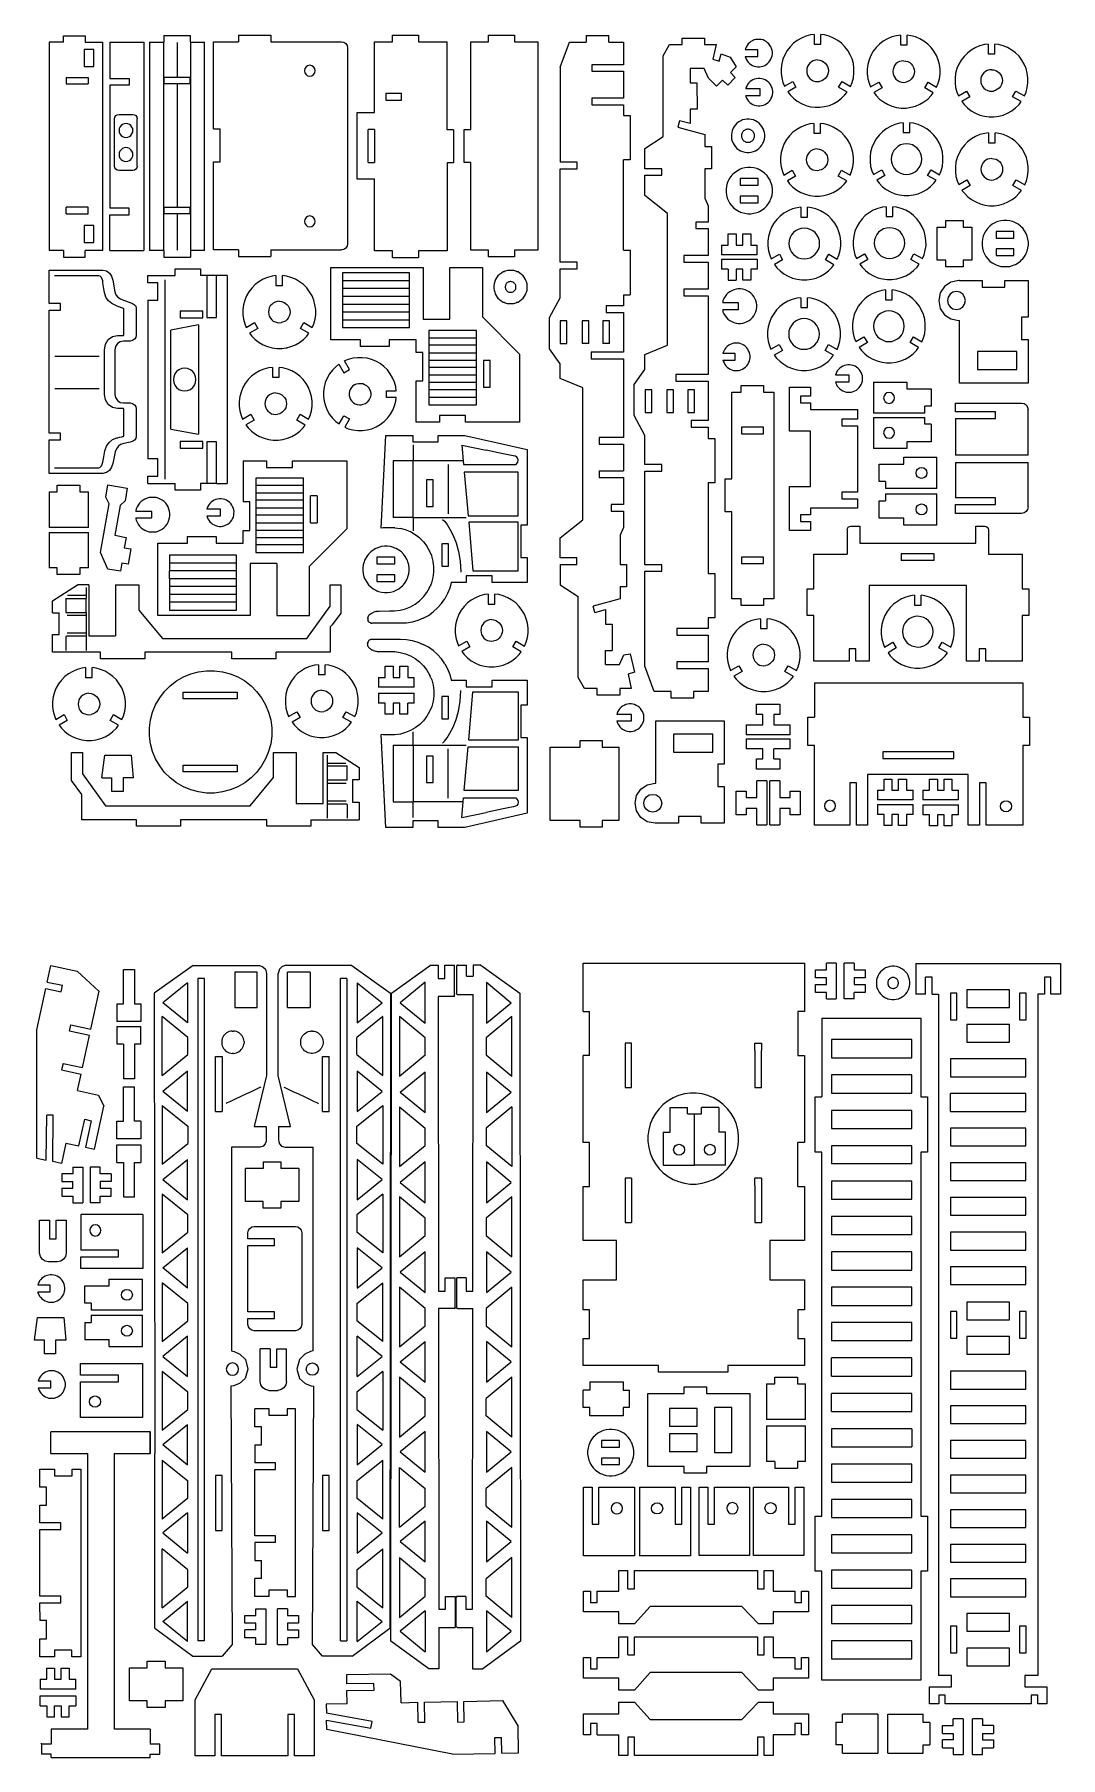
# Model space of a CAD drawing. Extents: x -348 to 348, y -585 to 585.
import ezdxf

# ---------------------------------------------------------------- set-up
doc = ezdxf.new("R2010")
doc.units = 0
doc.header["$MEASUREMENT"] = 0
doc.layers.get('0').update_dxf_attribs({"linetype": 'CONTINUOUS'})

msp = doc.modelspace()

# ---------------------------------------------------------------- linework, layer by layer
for p, q in [((181, 584.8), (178.4, 584.5)), ((181, 584.8), (181, 578.2)), ((188.1, 584.5), (185.5, 584.8)), ((185.5, 578.2), (185.5, 584.8)), ((-338.3, 579.5), (-338.3, 438.2)), ((-328.5, 579.5), (-338.3, 579.5)), ((-328.5, 584), (-313.8, 584)), ((-328.5, 579.5), (-328.5, 584)), ((-307.9, 574.5), (-314.5, 574.5)), ((-314.5, 574.5), (-314.5, 563)), ((-313.8, 584), (-313.8, 579.5)), ((-313.8, 579.5), (-301.7, 579.5)), ((-307.9, 563), (-307.9, 574.5)), ((-301.7, 438.2), (-301.7, 579.5)), ((-297, 579.7), (-297, 554.9)), ((-297, 579.7), (-274, 579.7)), ((-274, 579.7), (-274, 438.2)), ((-270.1, 579.7), (-260.3, 579.7)), ((-270.1, 579.7), (-270.1, 438.2)), ((-260.7, 579.4), (-260.7, 438.5)), ((-260.3, 584.2), (-242.2, 584.2)), ((-260.3, 584.2), (-260.3, 579.7)), ((-251.4, 579.4), (-251.4, 555.9)), ((-242.2, 579.7), (-242.2, 584.2)), ((-242.2, 579.7), (-232.7, 579.7)), ((-242, 438.5), (-242, 579.4)), ((-232.7, 438.2), (-232.7, 579.7)), ((-226.7, 579.9), (-209.8, 579.9)), ((-226.7, 520.8), (-226.7, 579.9)), ((-209.8, 584.4), (-187.8, 584.4)), ((-209.8, 584.4), (-209.8, 579.9)), ((-187.8, 584.4), (-187.8, 579.9)), ((-187.8, 579.9), (-139.8, 579.9)), ((-139.8, 579.9), (-138.2, 579.6)), ((-138.2, 579.6), (-136.9, 578.7)), ((-136.9, 578.7), (-136, 577.4)), ((-136, 577.4), (-135.7, 575.8)), ((-135.7, 575.8), (-135.7, 442.7)), ((-117.5, 579.8), (-105.2, 579.8)), ((-117.5, 531.9), (-117.5, 579.8)), ((-105.2, 584.3), (-87.6, 584.3)), ((-105.2, 579.8), (-105.2, 584.3)), ((-87.6, 584.3), (-87.6, 579.8)), ((-87.6, 579.8), (-68.2, 579.8)), ((-68.2, 520.1), (-68.2, 579.8)), ((-52.1, 579.8), (-40.1, 579.8)), ((-52.1, 520.4), (-52.1, 579.8)), ((-40.1, 584.3), (-22.3, 584.3)), ((-40.1, 579.8), (-40.1, 584.3)), ((-22.3, 584.3), (-22.3, 579.8)), ((-22.3, 579.8), (-6.5, 579.8)), ((-6.5, 579.8), (-6.5, 438.3)), ((8.6, 562.7), (15, 579.7)), ((15, 579.7), (26.3, 579.7)), ((26.3, 584.2), (41.6, 584.2)), ((26.3, 584.2), (26.3, 579.7)), ((41.6, 579.7), (41.6, 584.2)), ((41.6, 579.7), (51.6, 579.7)), ((51.6, 579.7), (51.6, 564.3)), ((78.4, 570.3), (82.7, 577.9)), ((82.7, 577.9), (91.3, 577.9)), ((91.3, 582.4), (106.6, 582.4)), ((91.3, 577.9), (91.3, 582.4)), ((106.6, 582.4), (106.6, 577.9)), ((106.6, 577.9), (114.4, 577.9)), ((114.4, 577.9), (112.3, 568.1)), ((134.4, 575.2), (134.2, 574.4)), ((142.7, 574.4), (134.2, 574.4)), ((134.9, 576.3), (134.4, 575.2)), ((135.5, 577.4), (134.9, 576.3)), ((136.2, 578.4), (135.5, 577.4)), ((137.1, 579.2), (136.2, 578.4)), ((138.1, 580), (137.1, 579.2)), ((139.1, 580.6), (138.1, 580)), ((140.3, 581.1), (139.1, 580.6)), ((141.4, 581.4), (140.3, 581.1)), ((142.7, 581.5), (141.4, 581.4)), ((143.9, 581.5), (142.7, 581.5)), ((142.7, 569.9), (142.7, 574.4)), ((145.1, 581.4), (143.9, 581.5)), ((146.3, 581.1), (145.1, 581.4)), ((147.4, 580.6), (146.3, 581.1)), ((148.5, 580), (147.4, 580.6)), ((149.4, 579.2), (148.5, 580)), ((150.3, 578.4), (149.4, 579.2)), ((151, 577.4), (150.3, 578.4)), ((151.7, 576.3), (151, 577.4)), ((152.1, 575.2), (151.7, 576.3)), ((152.4, 574), (152.1, 575.2)), ((152.6, 572.8), (152.4, 574)), ((162.7, 573.9), (161, 571.1)), ((164.6, 576.5), (162.7, 573.9)), ((166.9, 578.8), (164.6, 576.5)), ((169.5, 580.8), (166.9, 578.8)), ((172.3, 582.4), (169.5, 580.8)), ((175.3, 583.6), (172.3, 582.4)), ((178.4, 584.5), (175.3, 583.6)), ((181, 578.2), (185.5, 578.2)), ((191.2, 583.6), (188.1, 584.5)), ((194.2, 582.4), (191.2, 583.6)), ((197, 580.8), (194.2, 582.4)), ((199.6, 578.8), (197, 580.8)), ((201.9, 576.5), (199.6, 578.8)), ((203.9, 574), (201.9, 576.5)), ((205.5, 571.1), (203.9, 574)), ((221.1, 573.4), (219.5, 570.6)), ((223.1, 576), (221.1, 573.4)), ((225.4, 578.3), (223.1, 576)), ((227.9, 580.3), (225.4, 578.3)), ((230.7, 581.9), (227.9, 580.3)), ((233.7, 583.1), (230.7, 581.9)), ((236.9, 584), (233.7, 583.1)), ((239.5, 584.3), (236.9, 584)), ((239.5, 584.3), (239.5, 577.7)), ((239.5, 577.7), (244, 577.7)), ((246.5, 584), (244, 584.3)), ((244, 577.7), (244, 584.3)), ((249.7, 583.1), (246.5, 584)), ((252.7, 581.9), (249.7, 583.1)), ((255.5, 580.3), (252.7, 581.9)), ((258.1, 578.3), (255.5, 580.3)), ((260.4, 576), (258.1, 578.3)), ((262.3, 573.5), (260.4, 576)), ((264, 570.6), (262.3, 573.5)), ((287.5, 574.2), (285, 572.2)), ((290.3, 575.8), (287.5, 574.2)), ((293.3, 577.1), (290.3, 575.8)), ((296.5, 577.9), (293.3, 577.1)), ((299.1, 578.3), (296.5, 577.9)), ((299.1, 578.3), (299.1, 571.6)), ((306.1, 577.9), (303.6, 578.3)), ((303.6, 571.6), (303.6, 578.3)), ((309.3, 577.1), (306.1, 577.9)), ((312.3, 575.9), (309.3, 577.1)), ((315.1, 574.2), (312.3, 575.9)), ((317.7, 572.3), (315.1, 574.2)), ((-314.5, 563), (-307.9, 563)), ((-164.7, 561.7), (-165, 560.2)), ((-163.9, 562.8), (-164.7, 561.7)), ((-162.8, 563.6), (-163.9, 562.8)), ((-161.3, 563.9), (-162.8, 563.6)), ((-159.9, 563.6), (-161.3, 563.9)), ((-158.7, 562.8), (-159.9, 563.6)), ((-157.9, 561.7), (-158.7, 562.8)), ((-157.6, 560.2), (-157.9, 561.7)), ((8.6, 562.7), (8.6, 498.2)), ((30.2, 564.3), (30.2, 559.8)), ((51.6, 564.3), (30.2, 564.3)), ((78.4, 515.5), (78.4, 570.3)), ((96.8, 561.6), (96.8, 552)), ((106.3, 561.6), (96.8, 561.6)), ((109.3, 555.1), (106.3, 561.6)), ((112.3, 568.1), (116.5, 566.8)), ((116.5, 566.8), (117.8, 571.6)), ((117.8, 571.6), (124, 569.3)), ((124, 569.3), (128, 562.9)), ((128, 562.9), (124.2, 559)), ((134.2, 569.9), (142.7, 569.9)), ((134.2, 569.9), (134.4, 569.2)), ((134.4, 569.2), (134.9, 568.1)), ((134.9, 568.1), (135.5, 567)), ((135.5, 567), (136.2, 566)), ((136.2, 566), (137.1, 565.2)), ((137.1, 565.2), (138.1, 564.4)), ((138.1, 564.4), (139.1, 563.8)), ((139.1, 563.8), (140.2, 563.4)), ((140.2, 563.4), (141.4, 563)), ((141.4, 563), (142.6, 562.9)), ((142.6, 562.9), (143.9, 562.9)), ((143.9, 562.9), (145.1, 563)), ((145.1, 563), (146.3, 563.3)), ((146.3, 563.3), (147.4, 563.8)), ((147.4, 563.8), (148.5, 564.4)), ((148.5, 564.4), (149.4, 565.2)), ((149.4, 565.2), (150.3, 566)), ((150.3, 566), (151, 567)), ((151, 567), (151.6, 568.1)), ((151.6, 568.1), (152.1, 569.2)), ((152.1, 569.2), (152.4, 570.4)), ((152.4, 570.4), (152.6, 571.6)), ((152.6, 571.6), (152.6, 572.8)), ((159, 565), (158.5, 561.8)), ((158.5, 561.8), (158.5, 558.5)), ((159.8, 568.1), (159, 565)), ((161, 571.1), (159.8, 568.1)), ((176.1, 561.6), (176, 560.2)), ((176.5, 563), (176.1, 561.6)), ((177.2, 564.2), (176.5, 563)), ((178.1, 565.3), (177.2, 564.2)), ((179.2, 566.2), (178.1, 565.3)), ((180.4, 566.9), (179.2, 566.2)), ((181.8, 567.3), (180.4, 566.9)), ((183.3, 567.5), (181.8, 567.3)), ((183.3, 567.5), (184.8, 567.3)), ((184.8, 567.3), (186.1, 566.9)), ((186.1, 566.9), (187.3, 566.3)), ((187.3, 566.3), (188.5, 565.3)), ((188.5, 565.3), (189.3, 564.3)), ((189.3, 564.3), (190, 563)), ((190, 563), (190.5, 561.6)), ((190.5, 561.6), (190.6, 560.2)), ((206.7, 568.2), (205.5, 571.1)), ((207.6, 565), (206.7, 568.2)), ((208, 561.8), (207.6, 565)), ((208, 558.6), (208, 561.8)), ((217.4, 564.5), (217, 561.3)), ((218.2, 567.6), (217.4, 564.5)), ((219.5, 570.6), (218.2, 567.6)), ((235, 562.5), (234.5, 561.1)), ((235.6, 563.7), (235, 562.5)), ((236.5, 564.8), (235.6, 563.7)), ((237.6, 565.7), (236.5, 564.8)), ((238.9, 566.4), (237.6, 565.7)), ((240.3, 566.8), (238.9, 566.4)), ((241.7, 567), (240.3, 566.8)), ((241.7, 567), (243.2, 566.8)), ((243.2, 566.8), (244.6, 566.4)), ((244.6, 566.4), (245.8, 565.8)), ((245.8, 565.8), (246.9, 564.8)), ((246.9, 564.8), (247.8, 563.8)), ((247.8, 563.8), (248.5, 562.5)), ((248.5, 562.5), (248.9, 561.1)), ((265.2, 567.7), (264, 570.6)), ((266, 564.5), (265.2, 567.7)), ((266.5, 561.3), (266, 564.5)), ((277.8, 561.6), (277, 558.4)), ((279.1, 564.6), (277.8, 561.6)), ((280.7, 567.4), (279.1, 564.6)), ((282.7, 569.9), (280.7, 567.4)), ((285, 572.2), (282.7, 569.9)), ((299.1, 571.6), (303.6, 571.6)), ((320, 570), (317.7, 572.3)), ((321.9, 567.4), (320, 570)), ((323.6, 564.6), (321.9, 567.4)), ((324.8, 561.6), (323.6, 564.6)), ((325.6, 558.5), (324.8, 561.6)), ((-326.7, 555.7), (-311.7, 555.7)), ((-326.7, 555.7), (-326.7, 551.2)), ((-326.7, 551.2), (-311.7, 551.2)), ((-311.7, 555.7), (-311.7, 551.2)), ((-297, 554.9), (-284, 554.9)), ((-297, 550.4), (-297, 466.9)), ((-284, 550.4), (-297, 550.4)), ((-284, 554.9), (-284, 550.4)), ((-260.5, 555.7), (-260.5, 551.2)), ((-242.5, 555.7), (-260.5, 555.7)), ((-242.5, 551.2), (-260.5, 551.2)), ((-251.4, 550.9), (-251.4, 467.9)), ((-242.5, 551.2), (-242.5, 555.7)), ((-165, 560.2), (-164.7, 558.8)), ((-164.7, 558.8), (-163.9, 557.6)), ((-163.9, 557.6), (-162.8, 556.8)), ((-162.8, 556.8), (-161.3, 556.5)), ((-161.3, 556.5), (-159.9, 556.8)), ((-159.9, 556.8), (-158.7, 557.6)), ((-158.7, 557.6), (-157.9, 558.8)), ((-157.9, 558.8), (-157.6, 560.2)), ((30.2, 559.8), (51.6, 559.8)), ((51.6, 559.8), (51.6, 541.6)), ((96.8, 552), (101.4, 552)), ((101.4, 552), (101.5, 534.2)), ((114.8, 549.8), (109.3, 555.1)), ((118.8, 553.7), (114.8, 549.8)), ((122.3, 550.3), (118.8, 553.7)), ((127.3, 555.7), (122.3, 550.3)), ((124.2, 559), (127.3, 555.7)), ((135.2, 549.8), (134.7, 548.7)), ((135.8, 550.9), (135.2, 549.8)), ((136.5, 551.8), (135.8, 550.9)), ((137.4, 552.7), (136.5, 551.8)), ((138.3, 553.4), (137.4, 552.7)), ((139.4, 554.1), (138.3, 553.4)), ((140.5, 554.5), (139.4, 554.1)), ((141.7, 554.8), (140.5, 554.5)), ((142.9, 555), (141.7, 554.8)), ((144.2, 555), (142.9, 555)), ((145.4, 554.8), (144.2, 555)), ((146.6, 554.5), (145.4, 554.8)), ((147.7, 554), (146.6, 554.5)), ((148.7, 553.4), (147.7, 554)), ((149.7, 552.7), (148.7, 553.4)), ((150.6, 551.8), (149.7, 552.7)), ((151.3, 550.8), (150.6, 551.8)), ((151.9, 549.8), (151.3, 550.8)), ((152.4, 548.7), (151.9, 549.8)), ((158.5, 558.5), (159, 555.3)), ((159, 555.3), (159.8, 552.2)), ((159.8, 552.2), (160.8, 549.7)), ((160.8, 549.7), (166.4, 553)), ((166.4, 553), (168.6, 549.1)), ((176, 560.2), (176.1, 558.7)), ((176.1, 558.7), (176.5, 557.3)), ((176.5, 557.3), (177.2, 556)), ((177.2, 556), (178.1, 555)), ((178.1, 555), (179.2, 554.1)), ((179.2, 554.1), (180.4, 553.4)), ((180.4, 553.4), (181.8, 553)), ((181.8, 553), (183.3, 552.8)), ((183.3, 552.8), (184.7, 553)), ((186.1, 553.4), (184.7, 553)), ((187.4, 554.1), (186.1, 553.4)), ((188.5, 555), (187.4, 554.1)), ((189.4, 556.1), (188.5, 555)), ((190, 557.3), (189.4, 556.1)), ((190.5, 558.7), (190, 557.3)), ((190.6, 560.2), (190.5, 558.7)), ((197.6, 549.1), (199.9, 553)), ((199.9, 553), (205.7, 549.6)), ((205.7, 549.6), (206.8, 552.2)), ((206.8, 552.2), (207.6, 555.3)), ((207.6, 555.3), (208, 558.6)), ((217, 561.3), (217, 558)), ((217, 558), (217.4, 554.8)), ((217.4, 554.8), (218.3, 551.7)), ((218.3, 551.7), (219.3, 549.2)), ((219.3, 549.2), (224.8, 552.5)), ((224.8, 552.5), (227.1, 548.6)), ((234.5, 561.1), (234.4, 559.7)), ((234.4, 559.7), (234.5, 558.2)), ((234.5, 558.2), (235, 556.8)), ((235, 556.8), (235.7, 555.5)), ((235.7, 555.5), (236.5, 554.5)), ((236.5, 554.5), (237.7, 553.6)), ((237.7, 553.6), (238.9, 552.9)), ((238.9, 552.9), (240.3, 552.5)), ((240.3, 552.5), (241.7, 552.3)), ((241.7, 552.3), (243.2, 552.5)), ((244.6, 552.9), (243.2, 552.5)), ((245.8, 553.6), (244.6, 552.9)), ((246.9, 554.5), (245.8, 553.6)), ((247.8, 555.6), (246.9, 554.5)), ((248.5, 556.8), (247.8, 555.6)), ((248.9, 558.2), (248.5, 556.8)), ((248.9, 561.1), (249.1, 559.7)), ((249.1, 559.7), (248.9, 558.2)), ((256.1, 548.6), (258.3, 552.5)), ((258.3, 552.5), (264.1, 549.1)), ((264.1, 549.1), (265.2, 551.7)), ((265.2, 551.7), (266, 554.8)), ((266, 554.8), (266.5, 558.1)), ((266.5, 558.1), (266.5, 561.3)), ((277, 558.4), (276.6, 555.2)), ((276.6, 555.2), (276.6, 552)), ((276.6, 552), (277, 548.8)), ((294.2, 555.1), (294, 553.6)), ((294, 553.6), (294.1, 552.2)), ((294.1, 552.2), (294.6, 550.8)), ((294.6, 556.5), (294.2, 555.1)), ((295.2, 557.7), (294.6, 556.5)), ((294.6, 550.8), (295.3, 549.5)), ((296.2, 558.8), (295.2, 557.7)), ((297.2, 559.7), (296.2, 558.8)), ((298.5, 560.4), (297.2, 559.7)), ((299.9, 560.8), (298.5, 560.4)), ((301.3, 560.9), (299.9, 560.8)), ((301.3, 560.9), (302.8, 560.8)), ((302.8, 560.8), (304.2, 560.4)), ((304.2, 560.4), (305.4, 559.7)), ((305.4, 559.7), (306.5, 558.8)), ((306.5, 558.8), (307.4, 557.7)), ((307.4, 557.7), (308.1, 556.5)), ((308.1, 550.8), (307.4, 549.5)), ((308.1, 556.5), (308.5, 555)), ((308.5, 552.1), (308.1, 550.8)), ((308.5, 555), (308.7, 553.6)), ((308.7, 553.6), (308.5, 552.1)), ((326.1, 555.3), (325.6, 558.5)), ((325.6, 548.8), (326.1, 552)), ((326.1, 552), (326.1, 555.3)), ((-109.7, 544.7), (-109.7, 540.2)), ((-99.2, 544.7), (-109.7, 544.7)), ((-109.7, 540.2), (-99.2, 540.2)), ((-99.2, 540.2), (-99.2, 544.7)), ((30.2, 541.6), (30.2, 537.1)), ((51.6, 541.6), (30.2, 541.6)), ((134.7, 548.7), (134.5, 547.9)), ((144.4, 547.9), (134.5, 547.9)), ((134.5, 543.4), (144.4, 543.4)), ((134.5, 543.4), (134.7, 542.7)), ((134.7, 542.7), (135.1, 541.5)), ((135.1, 541.5), (135.8, 540.5)), ((135.8, 540.5), (136.5, 539.5)), ((136.5, 539.5), (137.4, 538.6)), ((137.4, 538.6), (138.3, 537.9)), ((144.4, 543.4), (144.4, 547.9)), ((148.7, 537.9), (149.7, 538.6)), ((149.7, 538.6), (150.6, 539.5)), ((150.6, 539.5), (151.3, 540.5)), ((151.3, 540.5), (151.9, 541.5)), ((151.9, 541.5), (152.4, 542.6)), ((152.7, 547.5), (152.4, 548.7)), ((152.4, 542.6), (152.7, 543.8)), ((152.9, 546.3), (152.7, 547.5)), ((152.7, 543.8), (152.9, 545)), ((152.9, 545), (152.9, 546.3)), ((168.6, 549.1), (163.1, 545.9)), ((163.1, 545.9), (164.7, 543.8)), ((164.7, 543.8), (167, 541.5)), ((167, 541.5), (169.5, 539.5)), ((169.5, 539.5), (172.3, 537.9)), ((194.3, 537.9), (197.1, 539.6)), ((197.1, 539.6), (199.6, 541.5)), ((203.4, 545.7), (197.6, 549.1)), ((199.6, 541.5), (201.9, 543.8)), ((201.9, 543.8), (203.4, 545.7)), ((227.1, 548.6), (221.5, 545.4)), ((221.5, 545.4), (223.1, 543.3)), ((223.1, 543.3), (225.4, 541)), ((225.4, 541), (228, 539)), ((228, 539), (230.8, 537.4)), ((252.7, 537.4), (255.5, 539.1)), ((255.5, 539.1), (258.1, 541)), ((261.8, 545.2), (256.1, 548.6)), ((258.1, 541), (260.4, 543.3)), ((260.4, 543.3), (261.8, 545.2)), ((277, 548.8), (277.9, 545.6)), ((277.9, 545.6), (278.9, 543.2)), ((278.9, 543.2), (284.4, 546.4)), ((286.7, 542.5), (281.1, 539.3)), ((281.1, 539.3), (282.7, 537.2)), ((284.4, 546.4), (286.7, 542.5)), ((295.3, 549.5), (296.2, 548.4)), ((296.2, 548.4), (297.3, 547.5)), ((297.3, 547.5), (298.5, 546.9)), ((298.5, 546.9), (299.9, 546.4)), ((299.9, 546.4), (301.3, 546.3)), ((301.3, 546.3), (302.8, 546.4)), ((304.2, 546.9), (302.8, 546.4)), ((305.4, 547.6), (304.2, 546.9)), ((306.5, 548.4), (305.4, 547.6)), ((307.4, 549.5), (306.5, 548.4)), ((315.7, 542.5), (317.9, 546.4)), ((321.5, 539.2), (315.7, 542.5)), ((317.9, 546.4), (323.7, 543.1)), ((320, 537.3), (321.5, 539.2)), ((323.7, 543.1), (324.8, 545.7)), ((324.8, 545.7), (325.6, 548.8)), ((-293.8, 527.6), (-293.6, 528.7)), ((-293.8, 495.5), (-293.8, 527.6)), ((-293.6, 528.7), (-292.9, 529.7)), ((-292.9, 529.7), (-292, 530.3)), ((-292, 530.3), (-290.8, 530.6)), ((-290.8, 530.6), (-281.4, 530.6)), ((-281.4, 530.6), (-280.2, 530.3)), ((-280.2, 530.3), (-279.3, 529.7)), ((-279.3, 529.7), (-278.6, 528.7)), ((-278.6, 528.7), (-278.4, 527.6)), ((-278.4, 495.5), (-278.4, 527.6)), ((-129.1, 531.9), (-117.5, 531.9)), ((-129.1, 486.7), (-129.1, 531.9)), ((30.2, 537.1), (51.6, 537.1)), ((51.6, 537.1), (51.6, 529.9)), ((51.6, 529.9), (56.1, 529.9)), ((56.1, 529.9), (56.1, 499.8)), ((96.9, 534.2), (96.9, 524.3)), ((101.5, 534.2), (96.9, 534.2)), ((131.7, 526.5), (131.1, 526.2)), ((132.4, 526.8), (131.7, 526.5)), ((131.7, 526.5), (131.7, 526.5)), ((131.7, 526.5), (131.7, 526.5)), ((133.9, 527.2), (132.4, 526.8)), ((135.3, 527.4), (133.9, 527.2)), ((136.8, 527.4), (135.3, 527.4)), ((138.3, 527.2), (136.8, 527.4)), ((138.3, 537.9), (139.4, 537.3)), ((139.7, 526.8), (138.3, 527.2)), ((139.4, 537.3), (140.5, 536.8)), ((140.5, 526.5), (139.7, 526.8)), ((140.5, 536.8), (141.7, 536.5)), ((140.5, 526.5), (140.5, 526.5)), ((140.5, 526.5), (140.5, 526.5)), ((141.1, 526.2), (140.5, 526.5)), ((141.7, 536.5), (142.9, 536.3)), ((142.9, 536.3), (144.1, 536.3)), ((144.1, 536.3), (145.4, 536.5)), ((145.4, 536.5), (146.5, 536.8)), ((146.5, 536.8), (147.7, 537.3)), ((147.7, 537.3), (148.7, 537.9)), ((172.3, 537.9), (175.3, 536.7)), ((175.3, 536.7), (178.5, 535.8)), ((178.5, 535.8), (181.7, 535.4)), ((181.7, 535.4), (184.9, 535.4)), ((184.9, 535.4), (188.1, 535.9)), ((188.1, 535.9), (191.3, 536.7)), ((191.3, 536.7), (194.3, 537.9)), ((230.8, 537.4), (233.8, 536.2)), ((233.8, 536.2), (236.9, 535.3)), ((236.9, 535.3), (240.1, 534.9)), ((240.1, 534.9), (243.4, 534.9)), ((243.4, 534.9), (246.6, 535.4)), ((246.6, 535.4), (249.7, 536.2)), ((249.7, 536.2), (252.7, 537.4)), ((282.7, 537.2), (285, 535)), ((285, 535), (287.6, 533)), ((287.6, 533), (290.4, 531.4)), ((290.4, 531.4), (293.4, 530.1)), ((293.4, 530.1), (296.5, 529.3)), ((296.5, 529.3), (299.7, 528.9)), ((299.7, 528.9), (303, 528.9)), ((303, 528.9), (306.2, 529.3)), ((306.2, 529.3), (309.3, 530.1)), ((309.3, 530.1), (312.3, 531.4)), ((312.3, 531.4), (315.1, 533)), ((315.1, 533), (317.7, 535)), ((317.7, 535), (320, 537.3)), ((-290.7, 520.9), (-290.8, 519.7)), ((-290.8, 519.7), (-290.7, 518.4)), ((-290.2, 522), (-290.7, 520.9)), ((-290.7, 518.4), (-290.2, 517.3)), ((-289.4, 523), (-290.2, 522)), ((-290.2, 517.3), (-289.4, 516.3)), ((-288.5, 523.8), (-289.4, 523)), ((-289.4, 516.3), (-288.5, 515.6)), ((-287.3, 524.2), (-288.5, 523.8)), ((-288.5, 515.6), (-287.3, 515.1)), ((-286.1, 524.4), (-287.3, 524.2)), ((-287.3, 515.1), (-286.1, 514.9)), ((-284.9, 524.2), (-286.1, 524.4)), ((-286.1, 514.9), (-284.9, 515.1)), ((-283.7, 523.8), (-284.9, 524.2)), ((-284.9, 515.1), (-283.7, 515.6)), ((-282.8, 523), (-283.7, 523.8)), ((-283.7, 515.6), (-282.8, 516.3)), ((-282, 522), (-282.8, 523)), ((-282.8, 516.3), (-282, 517.3)), ((-281.5, 520.9), (-282, 522)), ((-282, 517.3), (-281.5, 518.4)), ((-281.4, 519.7), (-281.5, 520.9)), ((-281.5, 518.4), (-281.4, 519.7)), ((-226.7, 520.8), (-222.2, 520.8)), ((-222.2, 498.3), (-222.2, 520.8)), ((-117.3, 520.2), (-121.8, 520.2)), ((-121.8, 497.8), (-121.8, 520.2)), ((-117.3, 520.2), (-117.3, 497.8)), ((-63.7, 520.1), (-68.2, 520.1)), ((-63.7, 520.1), (-63.7, 497.6)), ((-56.6, 520.4), (-52.1, 520.4)), ((-56.6, 498), (-56.6, 520.4)), ((66.1, 507.5), (78.4, 515.5)), ((89.6, 526.3), (88.4, 522)), ((88.4, 522), (106.8, 517)), ((96.9, 524.3), (89.6, 526.3)), ((106.8, 517), (106.8, 508.7)), ((125, 518.3), (124.8, 516.8)), ((124.8, 516.8), (124.8, 515.3)), ((124.8, 515.3), (124.9, 513.8)), ((125.3, 519.7), (125, 518.3)), ((125.6, 520.4), (125.3, 519.7)), ((125.7, 520.5), (125.6, 520.5)), ((125.6, 520.5), (125.6, 520.4)), ((125.9, 521.1), (125.7, 520.5)), ((126.6, 522.4), (125.9, 521.1)), ((127.6, 523.5), (126.6, 522.4)), ((128.6, 524.6), (127.6, 523.5)), ((129.8, 525.5), (128.6, 524.6)), ((131.1, 526.2), (129.8, 525.5)), ((131.7, 516.9), (131.6, 516.3)), ((131.6, 516.3), (131.6, 515.8)), ((131.6, 515.8), (131.7, 515.2)), ((131.9, 517.5), (131.7, 516.9)), ((131.7, 515.2), (131.9, 514.6)), ((132.1, 518), (131.9, 517.5)), ((132.4, 518.5), (132.1, 518)), ((132.7, 519), (132.4, 518.5)), ((133.1, 519.4), (132.7, 519)), ((133.6, 519.7), (133.1, 519.4)), ((134.1, 520), (133.6, 519.7)), ((134.6, 520.3), (134.1, 520)), ((135.2, 520.4), (134.6, 520.3)), ((135.8, 520.5), (135.2, 520.4)), ((136.4, 520.5), (135.8, 520.5)), ((136.9, 520.4), (136.4, 520.5)), ((137.5, 520.3), (136.9, 520.4)), ((138, 520), (137.5, 520.3)), ((138.5, 519.7), (138, 520)), ((139, 519.4), (138.5, 519.7)), ((139.4, 519), (139, 519.4)), ((139.8, 518.5), (139.4, 519)), ((140.1, 518), (139.8, 518.5)), ((140.3, 517.5), (140.1, 518)), ((140.4, 516.9), (140.3, 517.5)), ((140.3, 514.6), (140.4, 515.2)), ((140.5, 516.3), (140.4, 516.9)), ((140.4, 515.2), (140.5, 515.8)), ((140.5, 515.8), (140.5, 516.3)), ((142.4, 525.5), (141.1, 526.2)), ((143.6, 524.6), (142.4, 525.5)), ((144.6, 523.5), (143.6, 524.6)), ((145.5, 522.3), (144.6, 523.5)), ((146.2, 521.1), (145.5, 522.3)), ((146.5, 520.5), (146.2, 521.1)), ((146.5, 520.4), (146.5, 520.5)), ((146.5, 520.5), (146.5, 520.5)), ((146.8, 519.7), (146.5, 520.4)), ((147.2, 518.3), (146.8, 519.7)), ((147.4, 516.8), (147.2, 518.3)), ((147.2, 513.8), (147.4, 515.3)), ((147.4, 515.3), (147.4, 516.8)), ((164.3, 516.1), (162.3, 513.5)), ((166.6, 518.4), (164.3, 516.1)), ((169.2, 520.4), (166.6, 518.4)), ((172, 522), (169.2, 520.4)), ((175, 523.2), (172, 522)), ((178.1, 524.1), (175, 523.2)), ((180.7, 524.4), (178.1, 524.1)), ((180.7, 524.4), (180.7, 517.8)), ((180.7, 517.8), (185.2, 517.8)), ((187.8, 524.1), (185.2, 524.4)), ((185.2, 517.8), (185.2, 524.4)), ((190.9, 523.3), (187.8, 524.1)), ((193.9, 522), (190.9, 523.3)), ((196.7, 520.4), (193.9, 522)), ((199.3, 518.4), (196.7, 520.4)), ((201.6, 516.1), (199.3, 518.4)), ((203.6, 513.6), (201.6, 516.1)), ((225, 516.5), (223, 513.9)), ((227.3, 518.8), (225, 516.5)), ((229.9, 520.8), (227.3, 518.8)), ((232.7, 522.4), (229.9, 520.8)), ((235.7, 523.7), (232.7, 522.4)), ((238.8, 524.5), (235.7, 523.7)), ((241.4, 524.8), (238.8, 524.5)), ((241.4, 524.8), (241.4, 518.2)), ((241.4, 518.2), (245.9, 518.2)), ((248.5, 524.5), (245.9, 524.8)), ((245.9, 518.2), (245.9, 524.8)), ((251.6, 523.7), (248.5, 524.5)), ((254.6, 522.4), (251.6, 523.7)), ((257.4, 520.8), (254.6, 522.4)), ((260, 518.8), (257.4, 520.8)), ((262.3, 516.5), (260, 518.8)), ((264.3, 514), (262.3, 516.5)), ((290.5, 515.6), (287.7, 514)), ((293.5, 516.8), (290.5, 515.6)), ((296.7, 517.7), (293.5, 516.8)), ((299.3, 518), (296.7, 517.7)), ((299.3, 518), (299.3, 511.3)), ((306.3, 517.7), (303.8, 518)), ((303.8, 511.3), (303.8, 518)), ((309.5, 516.8), (306.3, 517.7)), ((312.5, 515.6), (309.5, 516.8)), ((315.3, 514), (312.5, 515.6)), ((-290.7, 504.5), (-290.8, 503.3)), ((-290.8, 503.3), (-290.7, 502.1)), ((-290.2, 505.7), (-290.7, 504.5)), ((-289.4, 506.6), (-290.2, 505.7)), ((-288.5, 507.4), (-289.4, 506.6)), ((-287.3, 507.9), (-288.5, 507.4)), ((-286.1, 508), (-287.3, 507.9)), ((-284.9, 507.9), (-286.1, 508)), ((-283.7, 507.4), (-284.9, 507.9)), ((-282.8, 506.6), (-283.7, 507.4)), ((-282, 505.7), (-282.8, 506.6)), ((-281.5, 504.5), (-282, 505.7)), ((-281.4, 503.3), (-281.5, 504.5)), ((-281.5, 502.1), (-281.4, 503.3)), ((66.1, 493.7), (66.1, 507.5)), ((106.8, 508.7), (111.3, 508.7)), ((111.3, 508.7), (111.3, 493.7)), ((124.9, 513.8), (125.3, 512.4)), ((125.3, 512.4), (125.6, 511.7)), ((125.6, 511.7), (125.6, 511.6)), ((125.6, 511.6), (125.7, 511.6)), ((125.7, 511.6), (125.9, 511)), ((125.9, 511), (126.6, 509.8)), ((126.6, 509.8), (127.5, 508.6)), ((127.5, 508.6), (128.6, 507.5)), ((128.6, 507.5), (129.8, 506.6)), ((129.8, 506.6), (131, 505.9)), ((131, 505.9), (131.7, 505.6)), ((131.7, 505.6), (131.7, 505.6)), ((131.7, 505.6), (131.7, 505.6)), ((131.7, 505.6), (132.4, 505.3)), ((131.9, 514.6), (132.1, 514.1)), ((132.1, 514.1), (132.4, 513.6)), ((132.4, 513.6), (132.7, 513.1)), ((132.4, 505.3), (133.9, 504.9)), ((132.7, 513.1), (133.1, 512.7)), ((133.1, 512.7), (133.6, 512.4)), ((133.6, 512.4), (134.1, 512.1)), ((133.9, 504.9), (135.3, 504.7)), ((134.1, 512.1), (134.6, 511.8)), ((134.6, 511.8), (135.2, 511.7)), ((135.2, 511.7), (135.8, 511.6)), ((135.3, 504.7), (136.8, 504.7)), ((135.8, 511.6), (136.4, 511.6)), ((136.4, 511.6), (136.9, 511.7)), ((136.8, 504.7), (138.3, 504.9)), ((136.9, 511.7), (137.5, 511.8)), ((137.5, 511.8), (138, 512.1)), ((138, 512.1), (138.5, 512.4)), ((138.3, 504.9), (139.7, 505.3)), ((138.5, 512.4), (139, 512.7)), ((139, 512.7), (139.4, 513.1)), ((139.4, 513.1), (139.8, 513.6)), ((139.7, 505.3), (140.5, 505.6)), ((139.8, 513.6), (140.1, 514.1)), ((140.1, 514.1), (140.3, 514.6)), ((140.5, 505.6), (141.1, 505.9)), ((140.5, 505.6), (140.5, 505.6)), ((140.5, 505.6), (140.5, 505.6)), ((141.1, 505.9), (142.4, 506.6)), ((142.4, 506.6), (143.5, 507.5)), ((143.5, 507.5), (144.6, 508.6)), ((144.6, 508.6), (145.5, 509.7)), ((145.5, 509.7), (146.2, 511)), ((146.2, 511), (146.5, 511.6)), ((146.5, 511.7), (146.8, 512.4)), ((146.5, 511.6), (146.5, 511.7)), ((146.5, 511.6), (146.5, 511.6)), ((146.8, 512.4), (147.2, 513.8)), ((158.6, 504.6), (158.2, 501.4)), ((159.5, 507.7), (158.6, 504.6)), ((160.7, 510.7), (159.5, 507.7)), ((162.3, 513.5), (160.7, 510.7)), ((176.9, 503.8), (176.2, 502.6)), ((177.8, 505), (176.9, 503.8)), ((178.8, 505.8), (177.8, 505)), ((180.1, 506.5), (178.8, 505.8)), ((181.5, 507), (180.1, 506.5)), ((183, 507.1), (181.5, 507)), ((183, 507.1), (184.4, 507)), ((184.4, 507), (185.8, 506.5)), ((185.8, 506.5), (187, 505.9)), ((187, 505.9), (188.1, 505)), ((188.1, 505), (189, 503.9)), ((189, 503.9), (189.7, 502.6)), ((205.2, 510.8), (203.6, 513.6)), ((206.4, 507.8), (205.2, 510.8)), ((207.3, 504.6), (206.4, 507.8)), ((207.7, 501.4), (207.3, 504.6)), ((219.3, 505), (218.9, 501.8)), ((220.2, 508.1), (219.3, 505)), ((221.4, 511.1), (220.2, 508.1)), ((223, 513.9), (221.4, 511.1)), ((234.1, 504.2), (233.5, 502.3)), ((235, 506), (234.1, 504.2)), ((236.3, 507.5), (235, 506)), ((237.8, 508.8), (236.3, 507.5)), ((239.6, 509.8), (237.8, 508.8)), ((241.6, 510.4), (239.6, 509.8)), ((243.7, 510.6), (241.6, 510.4)), ((245.7, 510.4), (243.7, 510.6)), ((247.7, 509.8), (245.7, 510.4)), ((249.4, 508.8), (247.7, 509.8)), ((251, 507.6), (249.4, 508.8)), ((252.3, 506), (251, 507.6)), ((253.2, 504.2), (252.3, 506)), ((253.9, 502.2), (253.2, 504.2)), ((265.9, 511.2), (264.3, 514)), ((267.1, 508.2), (265.9, 511.2)), ((268, 505), (267.1, 508.2)), ((268.4, 501.8), (268, 505)), ((279.3, 504.3), (278, 501.3)), ((280.9, 507.1), (279.3, 504.3)), ((282.9, 509.7), (280.9, 507.1)), ((285.1, 512), (282.9, 509.7)), ((287.7, 514), (285.1, 512)), ((299.3, 511.3), (303.8, 511.3)), ((317.8, 512), (315.3, 514)), ((320.1, 509.7), (317.8, 512)), ((322.1, 507.1), (320.1, 509.7)), ((323.7, 504.3), (322.1, 507.1)), ((325, 501.3), (323.7, 504.3)), ((-293.6, 494.3), (-293.8, 495.5)), ((-292.9, 493.3), (-293.6, 494.3)), ((-292, 492.7), (-292.9, 493.3)), ((-290.8, 492.5), (-292, 492.7)), ((-281.4, 492.5), (-290.8, 492.5)), ((-290.7, 502.1), (-290.2, 500.9)), ((-290.2, 500.9), (-289.4, 499.9)), ((-289.4, 499.9), (-288.5, 499.2)), ((-288.5, 499.2), (-287.3, 498.7)), ((-287.3, 498.7), (-286.1, 498.6)), ((-286.1, 498.6), (-284.9, 498.7)), ((-284.9, 498.7), (-283.7, 499.2)), ((-283.7, 499.2), (-282.8, 499.9)), ((-282.8, 499.9), (-282, 500.9)), ((-282, 500.9), (-281.5, 502.1)), ((-280.2, 492.7), (-281.4, 492.5)), ((-279.3, 493.3), (-280.2, 492.7)), ((-278.6, 494.3), (-279.3, 493.3)), ((-278.4, 495.5), (-278.6, 494.3)), ((-226.7, 498.3), (-222.2, 498.3)), ((-226.7, 438.6), (-226.7, 498.3)), ((-121.8, 497.8), (-117.3, 497.8)), ((-63.7, 497.6), (-68.2, 497.6)), ((-68.2, 497.6), (-68.2, 437.9)), ((-52.1, 498), (-56.6, 498)), ((-52.1, 438.3), (-52.1, 498)), ((20.1, 498.2), (8.6, 498.2)), ((8.6, 493.7), (20.1, 493.7)), ((8.6, 430.3), (8.6, 493.7)), ((20.1, 493.7), (20.1, 498.2)), ((51.6, 438.3), (51.6, 499.8)), ((56.1, 499.8), (51.6, 499.8)), ((77.5, 493.7), (66.1, 493.7)), ((77.5, 489.2), (77.5, 493.7)), ((106.8, 493.7), (106.8, 473.7)), ((111.3, 493.7), (106.8, 493.7)), ((128.2, 491.9), (126.6, 490.7)), ((130, 493), (128.2, 491.9)), ((130.8, 493.3), (130, 493)), ((130.8, 493.3), (130.8, 493.3)), ((130.9, 493.3), (130.8, 493.3)), ((131.9, 493.8), (130.9, 493.3)), ((133.9, 494.3), (131.9, 493.8)), ((135.9, 494.6), (133.9, 494.3)), ((136.9, 494.6), (135.9, 494.6)), ((136.9, 494.6), (136.9, 494.6)), ((137, 494.6), (136.9, 494.6)), ((138, 494.6), (137, 494.6)), ((140, 494.3), (138, 494.6)), ((142, 493.8), (140, 494.3)), ((143, 493.3), (142, 493.8)), ((143.1, 493.3), (143, 493.3)), ((143.9, 493), (143.1, 493.3)), ((143.1, 493.3), (143.1, 493.3)), ((145.7, 491.9), (143.9, 493)), ((147.3, 490.7), (145.7, 491.9)), ((158.2, 501.4), (158.2, 498.1)), ((158.2, 498.1), (158.6, 494.9)), ((158.6, 494.9), (159.5, 491.8)), ((159.5, 491.8), (160.5, 489.4)), ((160.5, 489.4), (166.1, 492.6)), ((166.1, 492.6), (168.3, 488.7)), ((175.8, 501.3), (175.6, 499.8)), ((175.6, 499.8), (175.8, 498.3)), ((176.2, 502.6), (175.8, 501.3)), ((175.8, 498.3), (176.2, 496.9)), ((176.2, 496.9), (176.9, 495.7)), ((176.9, 495.7), (177.8, 494.6)), ((177.8, 494.6), (178.9, 493.7)), ((178.9, 493.7), (180.1, 493)), ((180.1, 493), (181.5, 492.6)), ((181.5, 492.6), (183, 492.5)), ((183, 492.5), (184.4, 492.6)), ((185.8, 493), (184.4, 492.6)), ((187.1, 493.7), (185.8, 493)), ((188.1, 494.6), (187.1, 493.7)), ((189, 495.7), (188.1, 494.6)), ((189.7, 496.9), (189, 495.7)), ((189.7, 502.6), (190.1, 501.2)), ((190.1, 498.3), (189.7, 496.9)), ((190.1, 501.2), (190.3, 499.8)), ((190.3, 499.8), (190.1, 498.3)), ((197.3, 488.7), (199.6, 492.6)), ((199.6, 492.6), (205.4, 489.2)), ((205.4, 489.2), (206.4, 491.8)), ((206.4, 491.8), (207.3, 495)), ((207.3, 495), (207.7, 498.2)), ((207.7, 498.2), (207.7, 501.4)), ((218.9, 501.8), (218.9, 498.5)), ((218.9, 498.5), (219.3, 495.3)), ((219.3, 495.3), (220.2, 492.2)), ((220.2, 492.2), (221.2, 489.8)), ((221.2, 489.8), (226.8, 493)), ((226.8, 493), (229, 489.1)), ((233.5, 502.3), (233.2, 500.2)), ((233.2, 500.2), (233.4, 498.1)), ((233.4, 498.1), (234.1, 496.1)), ((234.1, 496.1), (235, 494.3)), ((235, 494.3), (236.3, 492.8)), ((236.3, 492.8), (237.9, 491.5)), ((237.9, 491.5), (239.6, 490.6)), ((247.7, 490.6), (249.5, 491.6)), ((249.5, 491.6), (251, 492.8)), ((251, 492.8), (252.3, 494.4)), ((252.3, 494.4), (253.2, 496.1)), ((253.2, 496.1), (253.9, 498.1)), ((254.1, 500.2), (253.9, 502.2)), ((253.9, 498.1), (254.1, 500.2)), ((258, 489.1), (260.3, 493)), ((260.3, 493), (266.1, 489.6)), ((266.1, 489.6), (267.1, 492.2)), ((267.1, 492.2), (268, 495.4)), ((268, 495.4), (268.4, 498.6)), ((268.4, 498.6), (268.4, 501.8)), ((277.2, 498.2), (276.8, 495)), ((276.8, 495), (276.8, 491.7)), ((276.8, 491.7), (277.2, 488.5)), ((278, 501.3), (277.2, 498.2)), ((294.3, 494.8), (294.2, 493.4)), ((294.2, 493.4), (294.3, 491.9)), ((294.8, 496.2), (294.3, 494.8)), ((294.3, 491.9), (294.8, 490.5)), ((295.4, 497.4), (294.8, 496.2)), ((296.3, 498.5), (295.4, 497.4)), ((297.4, 499.4), (296.3, 498.5)), ((298.7, 500.1), (297.4, 499.4)), ((300.1, 500.5), (298.7, 500.1)), ((301.5, 500.7), (300.1, 500.5)), ((301.5, 500.7), (303, 500.5)), ((303, 500.5), (304.4, 500.1)), ((304.4, 500.1), (305.6, 499.4)), ((305.6, 499.4), (306.7, 498.5)), ((306.7, 498.5), (307.6, 497.5)), ((307.6, 497.5), (308.3, 496.2)), ((308.3, 496.2), (308.7, 494.8)), ((308.7, 491.9), (308.3, 490.5)), ((308.7, 494.8), (308.8, 493.4)), ((308.8, 493.4), (308.7, 491.9)), ((325.8, 498.2), (325, 501.3)), ((326.2, 495), (325.8, 498.2)), ((325.8, 488.5), (326.3, 491.8)), ((326.3, 491.8), (326.2, 495)), ((-117.5, 486.7), (-129.1, 486.7)), ((-117.5, 437.9), (-117.5, 486.7)), ((66.1, 489.2), (77.5, 489.2)), ((66.1, 475.5), (66.1, 489.2)), ((121.5, 481.9), (121.2, 479.9)), ((121.2, 479.9), (121.2, 477.8)), ((122, 483.9), (121.5, 481.9)), ((122.4, 484.9), (122, 483.9)), ((122.5, 485), (122.4, 484.9)), ((122.8, 485.8), (122.5, 485)), ((122.5, 485), (122.5, 485)), ((123.8, 487.6), (122.8, 485.8)), ((125.1, 489.2), (123.8, 487.6)), ((125.8, 489.9), (125.1, 489.2)), ((126.6, 490.7), (125.8, 490)), ((125.8, 490), (125.8, 489.9)), ((125.8, 490), (125.8, 490)), ((130.8, 487), (130.8, 482.5)), ((142.9, 487), (130.8, 487)), ((130.8, 482.5), (142.9, 482.5)), ((142.9, 482.5), (142.9, 487)), ((148, 490), (147.3, 490.7)), ((148.1, 490), (148, 490)), ((148.1, 489.9), (148.1, 490)), ((148.8, 489.2), (148.1, 489.9)), ((150.1, 487.6), (148.8, 489.2)), ((151.1, 485.8), (150.1, 487.6)), ((151.4, 485), (151.1, 485.8)), ((151.4, 484.9), (151.4, 485)), ((151.4, 485), (151.4, 485)), ((151.9, 483.9), (151.4, 484.9)), ((152.4, 481.9), (151.9, 483.9)), ((152.7, 479.9), (152.4, 481.9)), ((152.7, 478.9), (152.7, 479.9)), ((168.3, 488.7), (162.8, 485.5)), ((162.8, 485.5), (164.3, 483.4)), ((164.3, 483.4), (166.6, 481.1)), ((166.6, 481.1), (169.2, 479.2)), ((196.7, 479.2), (199.3, 481.2)), ((203.1, 485.4), (197.3, 488.7)), ((199.3, 481.2), (201.6, 483.4)), ((201.6, 483.4), (203.1, 485.4)), ((229, 489.1), (223.5, 485.9)), ((223.5, 485.9), (225, 483.8)), ((225, 483.8), (227.3, 481.5)), ((227.3, 481.5), (229.9, 479.6)), ((229.9, 479.6), (232.7, 477.9)), ((239.6, 490.6), (241.6, 490)), ((241.6, 490), (243.7, 489.8)), ((243.7, 489.8), (245.7, 490)), ((245.7, 490), (247.7, 490.6)), ((254.6, 478), (257.4, 479.6)), ((257.4, 479.6), (260, 481.6)), ((263.8, 485.8), (258, 489.1)), ((260, 481.6), (262.3, 483.9)), ((262.3, 483.9), (263.8, 485.8)), ((277.2, 488.5), (278, 485.4)), ((278, 485.4), (279.1, 482.9)), ((279.1, 482.9), (284.6, 486.2)), ((286.9, 482.3), (281.3, 479)), ((284.6, 486.2), (286.9, 482.3)), ((294.8, 490.5), (295.5, 489.2)), ((295.5, 489.2), (296.3, 488.2)), ((296.3, 488.2), (297.4, 487.3)), ((297.4, 487.3), (298.7, 486.6)), ((298.7, 486.6), (300, 486.2)), ((300, 486.2), (301.5, 486)), ((301.5, 486), (302.9, 486.2)), ((304.4, 486.6), (302.9, 486.2)), ((305.6, 487.3), (304.4, 486.6)), ((306.7, 488.2), (305.6, 487.3)), ((307.6, 489.3), (306.7, 488.2)), ((308.3, 490.5), (307.6, 489.3)), ((315.9, 482.3), (318.1, 486.2)), ((321.6, 478.9), (315.9, 482.3)), ((318.1, 486.2), (323.9, 482.8)), ((323.9, 482.8), (325, 485.4)), ((325, 485.4), (325.8, 488.5)), ((81.4, 463.3), (66.1, 475.5)), ((106.8, 473.7), (109.1, 468.5)), ((109.1, 468.5), (109.1, 457.5)), ((121.2, 477.8), (121.5, 475.8)), ((121.5, 475.8), (122, 473.8)), ((122, 473.8), (122.5, 472.7)), ((122.5, 472.7), (122.5, 472.7)), ((122.5, 472.7), (122.5, 472.7)), ((122.5, 472.7), (122.8, 471.9)), ((122.8, 471.9), (123.8, 470.1)), ((123.8, 470.1), (125.1, 468.5)), ((125.1, 468.5), (126.5, 467)), ((142.9, 475.1), (130.8, 475.1)), ((130.8, 475.1), (130.8, 470.6)), ((130.8, 470.6), (142.9, 470.6)), ((142.9, 470.6), (142.9, 475.1)), ((148.1, 467.7), (148.8, 468.4)), ((148.8, 468.4), (150, 470.1)), ((150, 470.1), (151.1, 471.9)), ((151.1, 471.9), (151.4, 472.7)), ((151.4, 472.8), (151.9, 473.8)), ((151.4, 472.7), (151.4, 472.8)), ((151.4, 472.7), (151.4, 472.7)), ((151.9, 473.8), (152.4, 475.7)), ((152.4, 475.7), (152.7, 477.8)), ((152.7, 478.8), (152.7, 478.9)), ((152.7, 477.8), (152.7, 478.8)), ((152.7, 478.8), (152.7, 478.8)), ((169.2, 479.2), (172, 477.5)), ((172, 477.5), (175, 476.3)), ((175, 476.3), (178.1, 475.5)), ((178.1, 475.5), (181.4, 475)), ((181.4, 475), (184.6, 475)), ((184.6, 475), (187.8, 475.5)), ((187.8, 475.5), (190.9, 476.3)), ((190.9, 476.3), (193.9, 477.6)), ((193.9, 477.6), (196.7, 479.2)), ((229.9, 467.9), (227.3, 467.5)), ((229.9, 467.9), (229.9, 461.2)), ((232.7, 477.9), (235.7, 476.7)), ((236.9, 467.5), (234.4, 467.9)), ((234.4, 461.2), (234.4, 467.9)), ((235.7, 476.7), (238.8, 475.9)), ((238.8, 475.9), (242.1, 475.4)), ((242.1, 475.4), (245.3, 475.5)), ((245.3, 475.5), (248.5, 475.9)), ((248.5, 475.9), (251.6, 476.7)), ((251.6, 476.7), (254.6, 478)), ((281.3, 479), (282.9, 477)), ((282.9, 477), (285.2, 474.7)), ((285.2, 474.7), (287.8, 472.7)), ((287.8, 472.7), (290.6, 471.1)), ((290.6, 471.1), (293.6, 469.9)), ((293.6, 469.9), (296.7, 469)), ((296.7, 469), (299.9, 468.6)), ((299.9, 468.6), (303.2, 468.6)), ((303.2, 468.6), (306.4, 469)), ((306.4, 469), (309.5, 469.9)), ((309.5, 469.9), (312.5, 471.1)), ((312.5, 471.1), (315.3, 472.8)), ((315.3, 472.8), (317.9, 474.7)), ((317.9, 474.7), (320.2, 477)), ((320.2, 477), (321.6, 478.9)), ((-311.7, 467.6), (-326.7, 467.6)), ((-326.7, 463.1), (-326.7, 467.6)), ((-326.7, 463.1), (-311.7, 463.1)), ((-311.7, 463.1), (-311.7, 467.6)), ((-284, 466.9), (-297, 466.9)), ((-297, 438.2), (-297, 462.4)), ((-297, 462.4), (-284, 462.4)), ((-284, 462.4), (-284, 466.9)), ((-260.5, 467.6), (-242.5, 467.6)), ((-260.5, 467.6), (-260.5, 463.1)), ((-242.5, 463.1), (-260.5, 463.1)), ((-251.4, 462.8), (-251.4, 438.5)), ((-242.5, 463.1), (-242.5, 467.6)), ((-164.7, 459.3), (-165, 457.9)), ((-165, 457.9), (-164.7, 456.5)), ((-163.9, 460.5), (-164.7, 459.3)), ((-164.7, 456.5), (-163.9, 455.3)), ((-162.8, 461.3), (-163.9, 460.5)), ((-161.3, 461.6), (-162.8, 461.3)), ((-159.9, 461.3), (-161.3, 461.6)), ((-158.7, 460.5), (-159.9, 461.3)), ((-157.9, 459.3), (-158.7, 460.5)), ((-158.7, 455.3), (-157.9, 456.5)), ((-157.6, 457.9), (-157.9, 459.3)), ((-157.9, 456.5), (-157.6, 457.9)), ((81.4, 373.8), (81.4, 463.3)), ((100.6, 457.5), (100.6, 453)), ((109.1, 457.5), (100.6, 457.5)), ((126.5, 467), (128.2, 465.7)), ((128.2, 465.7), (130, 464.7)), ((130, 464.7), (130.8, 464.4)), ((130.8, 464.4), (130.8, 464.3)), ((130.8, 464.3), (130.8, 464.3)), ((130.8, 464.3), (131.9, 463.9)), ((131.9, 463.9), (133.9, 463.4)), ((133.9, 463.4), (135.9, 463.1)), ((135.9, 463.1), (138, 463.1)), ((138, 463.1), (140, 463.4)), ((140, 463.4), (142, 463.9)), ((142, 463.9), (143, 464.3)), ((143, 464.3), (143.1, 464.3)), ((143.1, 464.4), (143.9, 464.7)), ((143.1, 464.3), (143.1, 464.4)), ((143.9, 464.7), (145.7, 465.7)), ((145.7, 465.7), (147.3, 467)), ((147.3, 467), (148.1, 467.7)), ((148.1, 467.7), (148.1, 467.7)), ((148.1, 467.7), (148.1, 467.7)), ((153.7, 456.7), (152, 453.9)), ((155.6, 459.2), (153.7, 456.7)), ((157.9, 461.5), (155.6, 459.2)), ((160.5, 463.5), (157.9, 461.5)), ((163.3, 465.1), (160.5, 463.5)), ((166.3, 466.4), (163.3, 465.1)), ((169.4, 467.2), (166.3, 466.4)), ((172, 467.6), (169.4, 467.2)), ((172, 467.6), (172, 460.9)), ((172, 460.9), (176.5, 460.9)), ((179.1, 467.2), (176.5, 467.6)), ((176.5, 460.9), (176.5, 467.6)), ((182.2, 466.4), (179.1, 467.2)), ((185.2, 465.1), (182.2, 466.4)), ((188, 463.5), (185.2, 465.1)), ((190.6, 461.6), (188, 463.5)), ((192.9, 459.3), (190.6, 461.6)), ((194.9, 456.7), (192.9, 459.3)), ((196.5, 453.9), (194.9, 456.7)), ((211.5, 457), (209.9, 454.2)), ((213.5, 459.6), (211.5, 457)), ((215.7, 461.9), (213.5, 459.6)), ((218.3, 463.8), (215.7, 461.9)), ((221.1, 465.5), (218.3, 463.8)), ((224.1, 466.7), (221.1, 465.5)), ((227.3, 467.5), (224.1, 466.7)), ((229.9, 461.2), (234.4, 461.2)), ((240.1, 466.7), (236.9, 467.5)), ((243.1, 465.5), (240.1, 466.7)), ((245.9, 463.9), (243.1, 465.5)), ((248.4, 461.9), (245.9, 463.9)), ((250.7, 459.6), (248.4, 461.9)), ((252.7, 457), (250.7, 459.6)), ((254.3, 454.2), (252.7, 457)), ((270.3, 454), (270.3, 458.5)), ((270.3, 458.5), (282, 458.5)), ((282, 458.5), (282, 454)), ((303.7, 457), (301.9, 456)), ((304.5, 457.4), (303.7, 457)), ((304.6, 457.4), (304.5, 457.4)), ((304.5, 457.4), (304.5, 457.4)), ((305.6, 457.8), (304.6, 457.4)), ((307.6, 458.3), (305.6, 457.8)), ((309.6, 458.6), (307.6, 458.3)), ((310.6, 458.6), (309.6, 458.6)), ((310.7, 458.6), (310.6, 458.6)), ((311.7, 458.6), (310.7, 458.6)), ((310.7, 458.6), (310.7, 458.6)), ((313.7, 458.3), (311.7, 458.6)), ((315.7, 457.8), (313.7, 458.3)), ((316.7, 457.4), (315.7, 457.8)), ((316.8, 457.4), (316.7, 457.4)), ((316.8, 457.3), (316.8, 457.4)), ((317.6, 457), (316.8, 457.3)), ((319.4, 456), (317.6, 457)), ((-307.9, 455.1), (-314.5, 455.1)), ((-314.5, 455.1), (-314.5, 443.5)), ((-307.9, 443.5), (-307.9, 455.1)), ((-163.9, 455.3), (-162.8, 454.5)), ((-162.8, 454.5), (-161.3, 454.2)), ((-161.3, 454.2), (-159.9, 454.5)), ((-159.9, 454.5), (-158.7, 455.3)), ((100.6, 453), (109.1, 453)), ((109.1, 453), (109.1, 434.7)), ((122.7, 449.4), (128, 449.4)), ((122.7, 441.9), (122.7, 449.4)), ((128, 449.4), (128, 441.9)), ((132.5, 449.4), (137.9, 449.4)), ((132.5, 441.9), (132.5, 449.4)), ((137.9, 449.4), (137.9, 441.9)), ((150, 447.7), (149.5, 444.5)), ((149.5, 444.5), (149.5, 441.3)), ((150.8, 450.9), (150, 447.7)), ((152, 453.9), (150.8, 450.9)), ((164.1, 445), (163.9, 442.9)), ((164.7, 447), (164.1, 445)), ((165.6, 448.7), (164.7, 447)), ((166.9, 450.3), (165.6, 448.7)), ((168.4, 451.5), (166.9, 450.3)), ((170.2, 452.5), (168.4, 451.5)), ((172.2, 453.1), (170.2, 452.5)), ((174.3, 453.3), (172.2, 453.1)), ((176.4, 453.1), (174.3, 453.3)), ((178.3, 452.5), (176.4, 453.1)), ((180.1, 451.6), (178.3, 452.5)), ((181.6, 450.3), (180.1, 451.6)), ((182.9, 448.8), (181.6, 450.3)), ((183.9, 447), (182.9, 448.8)), ((184.5, 444.9), (183.9, 447)), ((184.7, 442.9), (184.5, 444.9)), ((197.7, 450.9), (196.5, 453.9)), ((198.6, 447.8), (197.7, 450.9)), ((199, 444.5), (198.6, 447.8)), ((199, 441.3), (199, 444.5)), ((207.8, 448), (207.4, 444.8)), ((207.4, 444.8), (207.4, 441.6)), ((208.6, 451.2), (207.8, 448)), ((209.9, 454.2), (208.6, 451.2)), ((221.9, 445.3), (221.7, 443.2)), ((222.5, 447.3), (221.9, 445.3)), ((223.5, 449), (222.5, 447.3)), ((224.7, 450.6), (223.5, 449)), ((226.3, 451.8), (224.7, 450.6)), ((228.1, 452.8), (226.3, 451.8)), ((230.1, 453.4), (228.1, 452.8)), ((232.1, 453.6), (230.1, 453.4)), ((234.2, 453.4), (232.1, 453.6)), ((236.2, 452.8), (234.2, 453.4)), ((237.9, 451.9), (236.2, 452.8)), ((239.5, 450.6), (237.9, 451.9)), ((240.7, 449.1), (239.5, 450.6)), ((241.7, 447.3), (240.7, 449.1)), ((242.3, 445.3), (241.7, 447.3)), ((242.5, 443.2), (242.3, 445.3)), ((255.6, 451.2), (254.3, 454.2)), ((256.4, 448.1), (255.6, 451.2)), ((256.8, 444.9), (256.4, 448.1)), ((256.9, 441.6), (256.8, 444.9)), ((264.4, 454), (270.3, 454)), ((264.4, 431.6), (264.4, 454)), ((282, 454), (287.9, 454)), ((287.9, 454), (287.9, 431.6)), ((295.2, 446), (294.9, 443.9)), ((295.7, 448), (295.2, 446)), ((296.2, 449), (295.7, 448)), ((296.5, 449.9), (296.2, 449)), ((296.2, 449), (296.2, 449)), ((296.2, 449), (296.2, 449)), ((297.6, 451.6), (296.5, 449.9)), ((298.8, 453.3), (297.6, 451.6)), ((299.5, 454), (298.8, 453.3)), ((300.3, 454.7), (299.5, 454)), ((299.5, 454), (299.5, 454)), ((299.5, 454), (299.5, 454)), ((301.9, 456), (300.3, 454.7)), ((304.5, 451.1), (304.5, 446.6)), ((316.6, 451.1), (304.5, 451.1)), ((304.5, 446.6), (316.6, 446.6)), ((316.6, 446.6), (316.6, 451.1)), ((321.1, 454.7), (319.4, 456)), ((321.8, 454), (321.1, 454.7)), ((322.5, 453.3), (321.8, 454)), ((321.8, 454), (321.8, 454)), ((321.8, 454), (321.8, 454)), ((323.8, 451.6), (322.5, 453.3)), ((324.8, 449.8), (323.8, 451.6)), ((325.1, 449.1), (324.8, 449.8)), ((325.2, 449), (325.1, 449.1)), ((325.6, 447.9), (325.2, 449)), ((325.2, 449), (325.2, 449)), ((326.1, 445.9), (325.6, 447.9)), ((326.4, 443.9), (326.1, 445.9)), ((-328.5, 438.2), (-338.3, 438.2)), ((-328.5, 438.2), (-328.5, 433.7)), ((-328.5, 433.7), (-313.8, 433.7)), ((-314.5, 443.5), (-307.9, 443.5)), ((-313.8, 433.7), (-313.8, 438.2)), ((-301.7, 438.2), (-313.8, 438.2)), ((-297, 438.2), (-274, 438.2)), ((-260.3, 438.2), (-270.1, 438.2)), ((-260.3, 438.2), (-260.3, 433.7)), ((-260.3, 433.7), (-242.2, 433.7)), ((-242.2, 438.2), (-242.2, 433.7)), ((-232.7, 438.2), (-242.2, 438.2)), ((-209.8, 438.6), (-226.7, 438.6)), ((-209.8, 438.6), (-209.8, 434.1)), ((-209.8, 434.1), (-187.8, 434.1)), ((-187.8, 438.6), (-139.8, 438.6)), ((-187.8, 438.6), (-187.8, 434.1)), ((-138.2, 438.9), (-139.8, 438.6)), ((-136.9, 439.8), (-138.2, 438.9)), ((-136, 441.1), (-136.9, 439.8)), ((-135.7, 442.7), (-136, 441.1)), ((-105.2, 437.9), (-117.5, 437.9)), ((-105.2, 433.4), (-105.2, 437.9)), ((-105.2, 433.4), (-87.6, 433.4)), ((-87.6, 437.9), (-87.6, 433.4)), ((-68.2, 437.9), (-87.6, 437.9)), ((-40.1, 438.3), (-52.1, 438.3)), ((-40.1, 433.8), (-40.1, 438.3)), ((-22.3, 433.8), (-40.1, 433.8)), ((-22.3, 438.3), (-22.3, 433.8)), ((-6.5, 438.3), (-22.3, 438.3)), ((51.6, 438.3), (56.1, 438.3)), ((56.1, 438.3), (56.1, 408.1)), ((92.6, 434.7), (92.6, 430.2)), ((109.1, 434.7), (92.6, 434.7)), ((118.2, 441.9), (122.7, 441.9)), ((118.2, 441.9), (118.2, 435.2)), ((142.4, 435.2), (118.2, 435.2)), ((128, 441.9), (132.5, 441.9)), ((137.9, 441.9), (142.4, 441.9)), ((142.4, 435.2), (142.4, 441.9)), ((149.5, 441.3), (150, 438)), ((150, 438), (150.8, 434.9)), ((150.8, 434.9), (151.8, 432.5)), ((151.8, 432.5), (157.4, 435.7)), ((157.4, 435.7), (159.6, 431.8)), ((163.9, 442.9), (164.1, 440.9)), ((164.1, 440.9), (164.7, 438.9)), ((164.7, 438.9), (165.7, 437.1)), ((165.7, 437.1), (166.9, 435.5)), ((166.9, 435.5), (168.5, 434.3)), ((168.5, 434.3), (170.2, 433.3)), ((170.2, 433.3), (172.2, 432.7)), ((176.3, 432.7), (178.3, 433.3)), ((178.3, 433.3), (180.1, 434.3)), ((180.1, 434.3), (181.6, 435.6)), ((181.6, 435.6), (182.9, 437.1)), ((182.9, 437.1), (183.9, 438.9)), ((183.9, 438.9), (184.5, 440.8)), ((184.5, 440.8), (184.7, 442.9)), ((188.6, 431.8), (190.9, 435.7)), ((190.9, 435.7), (196.7, 432.4)), ((196.7, 432.4), (197.8, 435)), ((197.8, 435), (198.6, 438.1)), ((198.6, 438.1), (199, 441.3)), ((207.4, 441.6), (207.8, 438.4)), ((207.8, 438.4), (208.6, 435.2)), ((208.6, 435.2), (209.7, 432.8)), ((209.7, 432.8), (215.2, 436)), ((215.2, 436), (217.5, 432.1)), ((221.7, 443.2), (221.9, 441.2)), ((221.9, 441.2), (222.5, 439.2)), ((222.5, 439.2), (223.5, 437.4)), ((223.5, 437.4), (224.8, 435.9)), ((224.8, 435.9), (226.3, 434.6)), ((226.3, 434.6), (228.1, 433.6)), ((228.1, 433.6), (230, 433)), ((230, 433), (232.1, 432.8)), ((232.1, 432.8), (234.2, 433)), ((234.2, 433), (236.2, 433.6)), ((236.2, 433.6), (238, 434.6)), ((238, 434.6), (239.5, 435.9)), ((239.5, 435.9), (240.8, 437.4)), ((240.8, 437.4), (241.7, 439.2)), ((241.7, 439.2), (242.3, 441.1)), ((242.3, 441.1), (242.5, 443.2)), ((246.5, 432.1), (248.7, 436)), ((248.7, 436), (254.5, 432.7)), ((254.5, 432.7), (255.6, 435.3)), ((255.6, 435.3), (256.4, 438.4)), ((256.4, 438.4), (256.9, 441.6)), ((294.9, 443.9), (294.9, 441.9)), ((294.9, 441.9), (295.2, 439.8)), ((295.2, 439.8), (295.7, 437.8)), ((295.7, 437.8), (296.2, 436.8)), ((296.2, 436.8), (296.2, 436.8)), ((296.2, 436.8), (296.2, 436.8)), ((296.2, 436.8), (296.5, 435.9)), ((296.5, 435.9), (297.5, 434.1)), ((297.5, 434.1), (298.8, 432.5)), ((316.6, 439.2), (304.5, 439.2)), ((304.5, 439.2), (304.5, 434.7)), ((304.5, 434.7), (316.6, 434.7)), ((316.6, 434.7), (316.6, 439.2)), ((322.5, 432.5), (323.8, 434.1)), ((323.8, 434.1), (324.8, 435.9)), ((324.8, 435.9), (325.1, 436.7)), ((325.1, 436.7), (325.2, 436.8)), ((325.2, 436.8), (325.6, 437.8)), ((325.2, 436.8), (325.2, 436.8)), ((325.6, 437.8), (326.1, 439.8)), ((326.1, 439.8), (326.4, 441.8)), ((326.4, 442.9), (326.4, 443.9)), ((326.4, 441.8), (326.4, 442.9)), ((326.4, 442.9), (326.4, 442.9)), ((326.4, 442.9), (326.4, 442.9)), ((-338.3, 424.8), (-301.7, 424.8)), ((-338.3, 402.2), (-338.3, 424.8)), ((-301.7, 424.8), (-299.2, 424.3)), ((-299.2, 424.3), (-297.2, 422.8)), ((-297.2, 422.8), (-295.8, 420.7)), ((-271.2, 416.2), (-271.2, 421.2)), ((-271.2, 421.2), (-252.6, 421.2)), ((-252.6, 425.7), (-235.6, 425.7)), ((-252.6, 421.2), (-252.6, 425.7)), ((-235.6, 425.7), (-235.6, 421.2)), ((-231.3, 421.2), (-235.6, 421.2)), ((-231.3, 421.2), (-231.3, 392.8)), ((-224.6, 421.2), (-231.3, 421.2)), ((-224.6, 392.8), (-224.6, 421.2)), ((-217.5, 421.2), (-224.6, 421.2)), ((-217.5, 421.2), (-217.5, 279.9)), ((-147.1, 377.5), (-147.1, 426.6)), ((-147.1, 426.6), (-84.3, 426.6)), ((-139.1, 423.1), (-139.1, 417.8)), ((-93.6, 423.1), (-139.1, 423.1)), ((-93.6, 417.8), (-93.6, 423.1)), ((-84.3, 426.6), (-84.3, 391.5)), ((-66.2, 426.6), (-44.2, 426.6)), ((-66.2, 391.5), (-66.2, 426.6)), ((-44.2, 426.6), (-44.2, 393.2)), ((-32.5, 421.9), (-33.6, 420.9)), ((-31.3, 422.8), (-32.5, 421.9)), ((-30.1, 423.6), (-31.3, 422.8)), ((-29.5, 423.8), (-30.1, 423.6)), ((-29.4, 423.8), (-29.5, 423.8)), ((-28.7, 424.2), (-29.4, 423.8)), ((-29.4, 423.8), (-29.4, 423.8)), ((-27.2, 424.5), (-28.7, 424.2)), ((-25.8, 424.7), (-27.2, 424.5)), ((-24.3, 424.7), (-25.8, 424.7)), ((-22.8, 424.5), (-24.3, 424.7)), ((-21.4, 424.1), (-22.8, 424.5)), ((-20.7, 423.8), (-21.4, 424.1)), ((-20.6, 423.8), (-20.7, 423.8)), ((-20, 423.6), (-20.6, 423.8)), ((-20.6, 423.8), (-20.6, 423.8)), ((-18.7, 422.8), (-20, 423.6)), ((-17.6, 421.9), (-18.7, 422.8)), ((-16.5, 420.9), (-17.6, 421.9)), ((20.1, 430.3), (8.6, 430.3)), ((8.6, 425.8), (20.1, 425.8)), ((8.6, 406.1), (8.6, 425.8)), ((20.1, 425.8), (20.1, 430.3)), ((92.6, 430.2), (109.1, 430.2)), ((109.1, 430.2), (109.1, 412)), ((118.2, 432.3), (118.2, 425.6)), ((118.2, 432.3), (142.4, 432.3)), ((122.7, 425.6), (118.2, 425.6)), ((122.7, 425.6), (122.7, 418.1)), ((132.5, 425.6), (128, 425.6)), ((128, 425.6), (128, 418.1)), ((132.5, 418.1), (132.5, 425.6)), ((137.9, 425.6), (137.9, 418.1)), ((142.4, 425.6), (137.9, 425.6)), ((142.4, 432.3), (142.4, 425.6)), ((159.6, 431.8), (154.1, 428.6)), ((154.1, 428.6), (155.7, 426.5)), ((155.7, 426.5), (157.9, 424.3)), ((157.9, 424.3), (160.5, 422.3)), ((160.5, 422.3), (163.3, 420.7)), ((172.2, 432.7), (174.3, 432.5)), ((174.3, 432.5), (176.3, 432.7)), ((185.3, 420.7), (188.1, 422.3)), ((188.1, 422.3), (190.6, 424.3)), ((194.4, 428.5), (188.6, 431.8)), ((190.6, 424.3), (192.9, 426.6)), ((192.9, 426.6), (194.4, 428.5)), ((217.5, 432.1), (211.9, 428.9)), ((211.9, 428.9), (213.5, 426.9)), ((213.5, 426.9), (215.8, 424.6)), ((215.8, 424.6), (218.4, 422.6)), ((218.4, 422.6), (221.2, 421)), ((243.1, 421), (245.9, 422.6)), ((245.9, 422.6), (248.5, 424.6)), ((252.2, 428.8), (246.5, 432.1)), ((248.5, 424.6), (250.8, 426.9)), ((250.8, 426.9), (252.2, 428.8)), ((270.3, 431.6), (264.4, 431.6)), ((270.3, 427.1), (270.3, 431.6)), ((282, 427.1), (270.3, 427.1)), ((282, 431.6), (282, 427.1)), ((287.9, 431.6), (282, 431.6)), ((298.8, 432.5), (300.3, 431)), ((300.3, 431), (301.9, 429.8)), ((301.9, 429.8), (303.7, 428.8)), ((303.7, 428.8), (304.5, 428.4)), ((304.5, 428.4), (304.5, 428.4)), ((304.5, 428.4), (304.5, 428.4)), ((304.5, 428.4), (305.6, 428)), ((305.6, 428), (307.6, 427.4)), ((307.6, 427.4), (309.6, 427.2)), ((309.6, 427.2), (311.7, 427.2)), ((311.7, 427.2), (313.7, 427.4)), ((313.7, 427.4), (315.7, 428)), ((315.7, 428), (316.8, 428.4)), ((316.8, 428.4), (317.6, 428.7)), ((316.8, 428.4), (316.8, 428.4)), ((316.8, 428.4), (316.8, 428.4)), ((317.6, 428.7), (319.4, 429.8)), ((319.4, 429.8), (321, 431)), ((321, 431), (321.8, 431.8)), ((321.8, 431.8), (322.5, 432.5)), ((321.8, 431.8), (321.8, 431.8)), ((321.8, 431.8), (321.8, 431.8)), ((-329.8, 421), (-334.5, 421)), ((-319.5, 421), (-329.8, 421)), ((-309.2, 421), (-319.5, 421)), ((-304.6, 421), (-309.2, 421)), ((-303.5, 420.7), (-304.6, 421)), ((-302.7, 419.8), (-303.5, 420.7)), ((-302.2, 418.7), (-302.7, 419.8)), ((-301.9, 417.5), (-302.2, 418.7)), ((-301.7, 416.2), (-301.9, 417.5)), ((-301.3, 413.5), (-301.7, 416.2)), ((-300.8, 410.8), (-301.3, 413.5)), ((-300.6, 409.6), (-300.8, 410.8)), ((-299.7, 406.4), (-300.6, 409.6)), ((-295.8, 420.7), (-295, 418.1)), ((-295, 418.1), (-293.6, 410.2)), ((-293.6, 410.2), (-292.9, 408.1)), ((-264.4, 416.2), (-271.2, 416.2)), ((-264.4, 404.4), (-264.4, 416.2)), ((-259.6, 418.2), (-259.6, 414.2)), ((-259.6, 414.2), (-259.6, 402.2)), ((-202.7, 410.2), (-204.3, 407.4)), ((-200.7, 412.7), (-202.7, 410.2)), ((-198.4, 415), (-200.7, 412.7)), ((-195.9, 417), (-198.4, 415)), ((-193, 418.6), (-195.9, 417)), ((-190.1, 419.9), (-193, 418.6)), ((-186.9, 420.7), (-190.1, 419.9)), ((-184.3, 421.1), (-186.9, 420.7)), ((-184.3, 421.1), (-184.3, 414.4)), ((-184.3, 414.4), (-179.8, 414.4)), ((-179.8, 414.4), (-179.8, 421.1)), ((-177.2, 420.7), (-179.8, 421.1)), ((-174.1, 419.9), (-177.2, 420.7)), ((-171.1, 418.6), (-174.1, 419.9)), ((-168.3, 417), (-171.1, 418.6)), ((-165.7, 415.1), (-168.3, 417)), ((-163.4, 412.8), (-165.7, 415.1)), ((-161.5, 410.2), (-163.4, 412.8)), ((-159.8, 407.4), (-161.5, 410.2)), ((-139.1, 417.8), (-139.1, 412.5)), ((-139.1, 417.8), (-93.6, 417.8)), ((-139.1, 412.5), (-139.1, 407.1)), ((-139.1, 412.5), (-93.6, 412.5)), ((-93.6, 412.5), (-93.6, 417.8)), ((-93.6, 407.1), (-93.6, 412.5)), ((-36.2, 415.6), (-36.4, 414.2)), ((-36.4, 414.2), (-36.4, 412.7)), ((-36.4, 412.7), (-36.2, 411.2)), ((-35.8, 417.1), (-36.2, 415.6)), ((-36.2, 411.2), (-35.8, 409.8)), ((-35.5, 417.8), (-35.8, 417.1)), ((-35.8, 409.8), (-35.5, 409)), ((-35.2, 418.4), (-35.5, 417.8)), ((-35.5, 417.8), (-35.5, 417.8)), ((-35.5, 417.8), (-35.5, 417.8)), ((-34.5, 419.7), (-35.2, 418.4)), ((-33.6, 420.9), (-34.5, 419.7)), ((-28.6, 414.1), (-28.7, 413.7)), ((-28.7, 413.7), (-28.7, 413.2)), ((-28.7, 413.2), (-28.6, 412.7)), ((-28.5, 414.6), (-28.6, 414.1)), ((-28.6, 412.7), (-28.5, 412.2)), ((-28.3, 415), (-28.5, 414.6)), ((-28.5, 412.2), (-28.3, 411.8)), ((-28.1, 415.5), (-28.3, 415)), ((-28.3, 411.8), (-28.1, 411.4)), ((-27.8, 415.8), (-28.1, 415.5)), ((-28.1, 411.4), (-27.8, 411)), ((-27.5, 416.2), (-27.8, 415.8)), ((-27.8, 411), (-27.5, 410.7)), ((-27.1, 416.5), (-27.5, 416.2)), ((-27.5, 410.7), (-27.1, 410.4)), ((-26.7, 416.7), (-27.1, 416.5)), ((-27.1, 410.4), (-26.7, 410.1)), ((-26.2, 416.9), (-26.7, 416.7)), ((-26.7, 410.1), (-26.2, 409.9)), ((-25.8, 417), (-26.2, 416.9)), ((-26.2, 409.9), (-25.8, 409.8)), ((-25.3, 417.1), (-25.8, 417)), ((-25.8, 409.8), (-25.3, 409.8)), ((-24.8, 417.1), (-25.3, 417.1)), ((-25.3, 409.8), (-24.8, 409.8)), ((-24.3, 417), (-24.8, 417.1)), ((-24.8, 409.8), (-24.3, 409.8)), ((-23.9, 416.9), (-24.3, 417)), ((-24.3, 409.8), (-23.9, 409.9)), ((-23.4, 416.7), (-23.9, 416.9)), ((-23.9, 409.9), (-23.4, 410.1)), ((-23, 416.5), (-23.4, 416.7)), ((-23.4, 410.1), (-23, 410.4)), ((-22.6, 416.2), (-23, 416.5)), ((-23, 410.4), (-22.6, 410.7)), ((-22.3, 415.8), (-22.6, 416.2)), ((-22.6, 410.7), (-22.3, 411)), ((-22, 415.4), (-22.3, 415.8)), ((-22.3, 411), (-22, 411.4)), ((-21.8, 415), (-22, 415.4)), ((-22, 411.4), (-21.8, 411.8)), ((-21.6, 414.6), (-21.8, 415)), ((-21.8, 411.8), (-21.6, 412.2)), ((-21.4, 414.1), (-21.6, 414.6)), ((-21.6, 412.2), (-21.4, 412.7)), ((-21.4, 413.6), (-21.4, 414.1)), ((-21.4, 413.2), (-21.4, 413.6)), ((-21.4, 412.7), (-21.4, 413.2)), ((-15.6, 419.7), (-16.5, 420.9)), ((-14.9, 418.4), (-15.6, 419.7)), ((-14.6, 417.8), (-14.9, 418.4)), ((-14.6, 417.8), (-14.6, 417.8)), ((-14.3, 417), (-14.6, 417.8)), ((-14.6, 417.8), (-14.6, 417.8)), ((-14.6, 409), (-14.3, 409.8)), ((-13.9, 415.6), (-14.3, 417)), ((-14.3, 409.8), (-13.9, 411.2)), ((-13.7, 414.1), (-13.9, 415.6)), ((-13.9, 411.2), (-13.7, 412.7)), ((-13.7, 412.7), (-13.7, 414.1)), ((92.6, 412), (92.6, 407.5)), ((109.1, 412), (92.6, 412)), ((123.7, 410.2), (122.5, 409.2)), ((122.7, 418.1), (128, 418.1)), ((125.1, 410.9), (123.7, 410.2)), ((126.5, 411.5), (125.1, 410.9)), ((128, 411.9), (126.5, 411.5)), ((129.5, 412.1), (128, 411.9)), ((131, 412.1), (129.5, 412.1)), ((132.6, 411.9), (131, 412.1)), ((137.9, 418.1), (132.5, 418.1)), ((134.1, 411.5), (132.6, 411.9)), ((135.5, 410.9), (134.1, 411.5)), ((136.8, 410.2), (135.5, 410.9)), ((138, 409.2), (136.8, 410.2)), ((163.3, 420.7), (166.3, 419.4)), ((166.3, 419.4), (169.5, 418.6)), ((169.5, 418.6), (172.7, 418.2)), ((172.7, 418.2), (175.9, 418.2)), ((175.9, 418.2), (179.1, 418.6)), ((179.1, 418.6), (182.3, 419.4)), ((182.3, 419.4), (185.3, 420.7)), ((223.7, 410.2), (220.7, 409)), ((221.2, 421), (224.2, 419.7)), ((226.8, 411.1), (223.7, 410.2)), ((224.2, 419.7), (227.3, 418.9)), ((229.4, 411.4), (226.8, 411.1)), ((227.3, 418.9), (230.5, 418.5)), ((229.4, 411.4), (229.4, 404.7)), ((230.5, 418.5), (233.8, 418.5)), ((233.8, 418.5), (237, 418.9)), ((236.5, 411.1), (233.9, 411.4)), ((233.9, 404.7), (233.9, 411.4)), ((239.6, 410.2), (236.5, 411.1)), ((237, 418.9), (240.1, 419.8)), ((242.6, 409), (239.6, 410.2)), ((240.1, 419.8), (243.1, 421)), ((266.6, 409.5), (265.5, 404.2)), ((269.5, 413.8), (266.6, 409.5)), ((273.8, 416.7), (269.5, 413.8)), ((275.2, 409.8), (273.2, 408.5)), ((279.1, 417.8), (273.8, 416.7)), ((277.5, 410.3), (275.2, 409.8)), ((279.9, 409.8), (277.5, 410.3)), ((279.2, 417.8), (279.1, 417.8)), ((279.3, 417.8), (279.2, 417.8)), ((279.5, 417.8), (279.3, 417.8)), ((279.6, 417.8), (279.5, 417.8)), ((279.6, 417.8), (295.1, 417.8)), ((279.6, 417.8), (279.6, 417.8)), ((281.8, 408.5), (279.9, 409.8)), ((295.1, 417.8), (295.1, 413.3)), ((295.1, 413.3), (310.4, 413.3)), ((310.4, 417.8), (326.2, 417.8)), ((310.4, 413.3), (310.4, 417.8)), ((326.2, 417.8), (326.2, 392.9)), ((-330.6, 402.2), (-338.3, 402.2)), ((-338.3, 397.7), (-330.6, 397.7)), ((-338.3, 314.1), (-338.3, 397.7)), ((-330.6, 397.7), (-330.6, 402.2)), ((-298, 404), (-299.7, 406.4)), ((-295.7, 402.1), (-298, 404)), ((-293, 400.8), (-295.7, 402.1)), ((-292.4, 400.5), (-293, 400.8)), ((-292.9, 408.1), (-291.6, 406.5)), ((-290.9, 400), (-292.4, 400.5)), ((-291.6, 406.5), (-289.9, 405.3)), ((-289.5, 399.5), (-290.9, 400)), ((-289.9, 405.3), (-287.8, 404.4)), ((-288.9, 399.3), (-289.5, 399.5)), ((-288.6, 399.1), (-288.9, 399.3)), ((-288.2, 399), (-288.6, 399.1)), ((-287.8, 398.8), (-288.2, 399)), ((-287.8, 404.4), (-283.2, 402.9)), ((-287.5, 398.6), (-287.8, 398.8)), ((-287.5, 395.8), (-287.5, 398.6)), ((-283.2, 402.9), (-281.7, 402.2)), ((-281.7, 402.2), (-280.4, 401.4)), ((-280.4, 401.4), (-279.5, 400.3)), ((-279.5, 400.3), (-279.2, 398.8)), ((-279.2, 398.8), (-279.2, 380.7)), ((-271.2, 404.4), (-264.4, 404.4)), ((-271.2, 404.4), (-271.2, 296.7)), ((-259.6, 402.2), (-259.6, 384.3)), ((-206.4, 401.2), (-206.8, 398)), ((-206.8, 398), (-206.8, 394.8)), ((-205.5, 404.4), (-206.4, 401.2)), ((-204.3, 407.4), (-205.5, 404.4)), ((-189.2, 397.9), (-189.4, 396.4)), ((-188.8, 399.3), (-189.2, 397.9)), ((-188.2, 400.5), (-188.8, 399.3)), ((-187.2, 401.6), (-188.2, 400.5)), ((-186.2, 402.5), (-187.2, 401.6)), ((-184.9, 403.2), (-186.2, 402.5)), ((-183.5, 403.6), (-184.9, 403.2)), ((-182.1, 403.7), (-183.5, 403.6)), ((-182.1, 403.7), (-180.6, 403.6)), ((-180.6, 403.6), (-179.2, 403.2)), ((-179.2, 403.2), (-178, 402.5)), ((-178, 402.5), (-176.9, 401.6)), ((-176.9, 401.6), (-176, 400.5)), ((-176, 400.5), (-175.3, 399.3)), ((-175.3, 399.3), (-174.9, 397.8)), ((-174.9, 397.8), (-174.7, 396.4)), ((-158.6, 404.4), (-159.8, 407.4)), ((-157.8, 401.3), (-158.6, 404.4)), ((-157.3, 398.1), (-157.8, 401.3)), ((-157.3, 394.8), (-157.3, 398.1)), ((-139.1, 407.1), (-139.1, 401.8)), ((-139.1, 407.1), (-93.6, 407.1)), ((-139.1, 401.8), (-139.1, 396.5)), ((-139.1, 401.8), (-93.6, 401.8)), ((-93.6, 401.8), (-93.6, 407.1)), ((-93.6, 396.5), (-93.6, 401.8)), ((-35.5, 409), (-35.5, 409)), ((-35.5, 409), (-35.5, 409)), ((-35.5, 409), (-35.2, 408.4)), ((-35.2, 408.4), (-34.5, 407.1)), ((-34.5, 407.1), (-33.6, 405.9)), ((-33.6, 405.9), (-32.5, 404.9)), ((-32.5, 404.9), (-31.4, 404)), ((-31.4, 404), (-30.1, 403.2)), ((-30.1, 403.2), (-29.5, 403)), ((-29.5, 403), (-29.4, 403)), ((-29.4, 403), (-29.4, 403)), ((-29.4, 403), (-28.7, 402.7)), ((-28.7, 402.7), (-27.3, 402.3)), ((-27.3, 402.3), (-25.8, 402.1)), ((-25.8, 402.1), (-24.3, 402.1)), ((-24.3, 402.1), (-22.8, 402.3)), ((-22.8, 402.3), (-21.4, 402.7)), ((-21.4, 402.7), (-20.7, 403)), ((-20.7, 403), (-20.6, 403)), ((-20.6, 403), (-20, 403.2)), ((-20.6, 403), (-20.6, 403)), ((-20, 403.2), (-18.8, 404)), ((-18.8, 404), (-17.6, 404.9)), ((-17.6, 404.9), (-16.5, 405.9)), ((-16.5, 405.9), (-15.6, 407.1)), ((-15.6, 407.1), (-14.9, 408.4)), ((-14.9, 408.4), (-14.6, 409)), ((-14.6, 409), (-14.6, 409)), ((-14.6, 409), (-14.6, 409)), ((1.4, 392.6), (8.6, 406.1)), ((39.9, 400.5), (39.9, 396)), ((51.6, 400.5), (39.9, 400.5)), ((51.6, 408.1), (51.6, 400.5)), ((51.6, 408.1), (56.1, 408.1)), ((92.6, 407.5), (109.1, 407.5)), ((109.1, 407.5), (109.1, 354)), ((119.1, 404.2), (118.9, 403.3)), ((118.9, 403.3), (118.9, 402.6)), ((129.6, 402.6), (118.9, 402.6)), ((118.9, 398.1), (129.6, 398.1)), ((118.9, 398.1), (118.9, 397.5)), ((119.7, 405.6), (119.1, 404.2)), ((120.5, 406.9), (119.7, 405.6)), ((121.4, 408.2), (120.5, 406.9)), ((122.5, 409.2), (121.4, 408.2)), ((129.6, 398.1), (129.6, 402.6)), ((139.1, 408.1), (138, 409.2)), ((140, 406.9), (139.1, 408.1)), ((140.8, 405.6), (140, 406.9)), ((141.4, 404.2), (140.8, 405.6)), ((141.8, 402.7), (141.4, 404.2)), ((141.4, 396.6), (141.8, 398.1)), ((142, 401.2), (141.8, 402.7)), ((141.8, 398.1), (142, 399.6)), ((142, 399.6), (142, 401.2)), ((155.5, 397.8), (153.5, 395.2)), ((157.7, 400.1), (155.5, 397.8)), ((160.3, 402.1), (157.7, 400.1)), ((163.1, 403.7), (160.3, 402.1)), ((166.1, 405), (163.1, 403.7)), ((169.2, 405.8), (166.1, 405)), ((171.9, 406.1), (169.2, 405.8)), ((171.9, 406.1), (171.9, 399.5)), ((171.9, 399.5), (176.4, 399.5)), ((178.9, 405.8), (176.4, 406.1)), ((176.4, 399.5), (176.4, 406.1)), ((182.1, 405), (178.9, 405.8)), ((185, 403.7), (182.1, 405)), ((187.9, 402.1), (185, 403.7)), ((190.4, 400.1), (187.9, 402.1)), ((192.7, 397.8), (190.4, 400.1)), ((194.7, 395.3), (192.7, 397.8)), ((209.5, 397.7), (208.2, 394.7)), ((211.1, 400.5), (209.5, 397.7)), ((213, 403.1), (211.1, 400.5)), ((215.3, 405.4), (213, 403.1)), ((217.9, 407.3), (215.3, 405.4)), ((220.7, 409), (217.9, 407.3)), ((229.4, 404.7), (233.9, 404.7)), ((245.5, 407.4), (242.6, 409)), ((248, 405.4), (245.5, 407.4)), ((250.3, 403.1), (248, 405.4)), ((252.3, 400.5), (250.3, 403.1)), ((253.9, 397.7), (252.3, 400.5)), ((255.2, 394.7), (253.9, 397.7)), ((265.5, 404.2), (266.6, 398.9)), ((266.6, 398.9), (269.5, 394.6)), ((271.9, 406.6), (271.5, 404.2)), ((271.5, 404.2), (271.9, 401.8)), ((273.2, 408.5), (271.9, 406.6)), ((271.9, 401.8), (273.2, 399.9)), ((273.2, 399.9), (275.2, 398.6)), ((275.2, 398.6), (277.5, 398.1)), ((277.5, 398.1), (279.9, 398.6)), ((279.9, 398.6), (281.8, 399.9)), ((283.1, 406.6), (281.8, 408.5)), ((281.8, 399.9), (283.1, 401.8)), ((283.6, 404.2), (283.1, 406.6)), ((283.1, 401.8), (283.6, 404.2)), ((-287.5, 389.7), (-287.5, 395.8)), ((-287.5, 383.5), (-287.5, 389.7)), ((-236.9, 387.7), (-255.6, 384.2)), ((-234, 397), (-249.3, 397)), ((-249.3, 397), (-249.3, 392.5)), ((-249.3, 392.5), (-234, 392.5)), ((-236.9, 387.7), (-236.9, 313.4)), ((-234, 392.5), (-234, 397)), ((-231.3, 392.8), (-224.6, 392.8)), ((-206.8, 394.8), (-206.4, 391.5)), ((-206.4, 391.5), (-205.5, 388.4)), ((-205.5, 388.4), (-204.5, 386)), ((-204.5, 386), (-198.9, 389.2)), ((-198.9, 389.2), (-196.7, 385.3)), ((-189.4, 396.4), (-189.2, 395)), ((-189.2, 395), (-188.8, 393.6)), ((-188.8, 393.6), (-188.1, 392.3)), ((-188.1, 392.3), (-187.2, 391.2)), ((-187.2, 391.2), (-186.1, 390.3)), ((-186.1, 390.3), (-184.9, 389.7)), ((-184.9, 389.7), (-183.5, 389.2)), ((-183.5, 389.2), (-182.1, 389.1)), ((-182.1, 389.1), (-180.6, 389.2)), ((-179.2, 389.7), (-180.6, 389.2)), ((-177.9, 390.3), (-179.2, 389.7)), ((-176.9, 391.2), (-177.9, 390.3)), ((-176, 392.3), (-176.9, 391.2)), ((-175.3, 393.6), (-176, 392.3)), ((-174.9, 394.9), (-175.3, 393.6)), ((-174.7, 396.4), (-174.9, 394.9)), ((-167.7, 385.3), (-165.4, 389.2)), ((-165.4, 389.2), (-159.7, 385.9)), ((-159.7, 385.9), (-158.6, 388.5)), ((-158.6, 388.5), (-157.7, 391.6)), ((-157.7, 391.6), (-157.3, 394.8)), ((-139.1, 396.5), (-93.6, 396.5)), ((-139.1, 396.5), (-139.1, 391.2)), ((-139.1, 391.2), (-93.6, 391.2)), ((-139.1, 391.2), (-139.1, 385.8)), ((-93.6, 391.2), (-93.6, 396.5)), ((-93.6, 385.8), (-93.6, 391.2)), ((-84.3, 391.5), (-66.2, 391.5)), ((-44.2, 393.2), (-18.9, 367.9)), ((1.4, 371.5), (1.4, 392.6)), ((13.2, 390.4), (8.7, 390.4)), ((8.7, 390.4), (8.7, 375.1)), ((13.2, 375.1), (13.2, 390.4)), ((23.5, 390.4), (23.5, 375.1)), ((28, 390.4), (23.5, 390.4)), ((28, 375.1), (28, 390.4)), ((42.1, 390.4), (37.6, 390.4)), ((37.6, 390.4), (37.6, 375.1)), ((39.9, 396), (51.6, 396)), ((42.1, 375.1), (42.1, 390.4)), ((51.6, 396), (51.6, 369.2)), ((118.9, 397.5), (118.9, 397.5)), ((118.9, 397.5), (119.1, 396.6)), ((119.1, 396.6), (119.7, 395.2)), ((119.7, 395.2), (120.5, 393.9)), ((120.5, 393.9), (121.4, 392.7)), ((121.4, 392.7), (122.5, 391.6)), ((122.5, 391.6), (123.7, 390.6)), ((123.7, 390.6), (125.1, 389.9)), ((125.1, 389.9), (126.5, 389.3)), ((126.5, 389.3), (128, 388.9)), ((128, 388.9), (129.5, 388.7)), ((129.5, 388.7), (131, 388.7)), ((131, 388.7), (132.5, 388.9)), ((132.5, 388.9), (134, 389.3)), ((134, 389.3), (135.5, 389.9)), ((135.5, 389.9), (136.8, 390.6)), ((136.8, 390.6), (138, 391.6)), ((138, 391.6), (139.1, 392.6)), ((139.1, 392.6), (140, 393.9)), ((140, 393.9), (140.8, 395.2)), ((140.8, 395.2), (141.4, 396.6)), ((149.8, 386.3), (149.4, 383.1)), ((150.6, 389.4), (149.8, 386.3)), ((151.9, 392.4), (150.6, 389.4)), ((153.5, 395.2), (151.9, 392.4)), ((165.5, 387.3), (164.5, 385.5)), ((166.7, 388.8), (165.5, 387.3)), ((168.3, 390.1), (166.7, 388.8)), ((170.1, 391.1), (168.3, 390.1)), ((172.1, 391.7), (170.1, 391.1)), ((174.1, 391.9), (172.1, 391.7)), ((176.2, 391.7), (174.1, 391.9)), ((178.2, 391.1), (176.2, 391.7)), ((179.9, 390.1), (178.2, 391.1)), ((181.5, 388.8), (179.9, 390.1)), ((182.7, 387.3), (181.5, 388.8)), ((183.7, 385.5), (182.7, 387.3)), ((196.3, 392.5), (194.7, 395.3)), ((197.6, 389.5), (196.3, 392.5)), ((198.4, 386.3), (197.6, 389.5)), ((198.8, 383.1), (198.4, 386.3)), ((207.4, 391.6), (207, 388.3)), ((207, 388.3), (207, 385.1)), ((208.2, 394.7), (207.4, 391.6)), ((221.5, 388.8), (221.3, 386.7)), ((221.3, 386.7), (221.5, 384.7)), ((222.1, 390.8), (221.5, 388.8)), ((223, 392.5), (222.1, 390.8)), ((224.3, 394.1), (223, 392.5)), ((225.9, 395.4), (224.3, 394.1)), ((227.7, 396.3), (225.9, 395.4)), ((229.7, 396.9), (227.7, 396.3)), ((231.7, 397.2), (229.7, 396.9)), ((233.8, 396.9), (231.7, 397.2)), ((235.7, 396.3), (233.8, 396.9)), ((237.5, 395.4), (235.7, 396.3)), ((239.1, 394.1), (237.5, 395.4)), ((240.3, 392.6), (239.1, 394.1)), ((241.3, 390.8), (240.3, 392.6)), ((241.9, 388.8), (241.3, 390.8)), ((242.1, 386.7), (241.9, 388.8)), ((241.9, 384.7), (242.1, 386.7)), ((256, 391.6), (255.2, 394.7)), ((256.4, 388.4), (256, 391.6)), ((256.4, 385.1), (256.4, 388.4)), ((269.5, 394.6), (273.8, 391.7)), ((273.8, 391.7), (279.1, 390.6)), ((279.1, 390.6), (279.2, 390.6)), ((279.2, 390.6), (279.3, 390.6)), ((279.3, 390.6), (279.5, 390.6)), ((279.5, 390.6), (279.6, 390.6)), ((279.6, 348.2), (279.6, 390.6)), ((326.2, 392.9), (321.7, 392.9)), ((321.7, 392.9), (321.7, 377.7)), ((-300.7, 370.8), (-300, 374.6)), ((-300, 374.6), (-298.1, 377.7)), ((-298.1, 377.7), (-295.3, 379.7)), ((-295.3, 379.7), (-291.9, 380.5)), ((-291.9, 375), (-293.2, 373.1)), ((-291.9, 380.5), (-291.2, 380.5)), ((-290, 376.2), (-291.9, 375)), ((-291.2, 380.5), (-289.8, 380.5)), ((-287.8, 376.7), (-290, 376.2)), ((-289.8, 380.5), (-288.4, 380.5)), ((-288.4, 380.5), (-287.8, 380.5)), ((-287.8, 380.5), (-287.7, 380.5)), ((-283.2, 376.7), (-287.8, 376.7)), ((-287.7, 380.5), (-287.6, 380.6)), ((-287.6, 380.6), (-287.5, 380.7)), ((-287.6, 380.6), (-287.6, 380.6)), ((-287.5, 380.7), (-287.5, 383.5)), ((-281.7, 377), (-283.2, 376.7)), ((-280.4, 377.9), (-281.7, 377)), ((-279.5, 379.2), (-280.4, 377.9)), ((-279.2, 380.7), (-279.5, 379.2)), ((-259.6, 384.3), (-259.6, 362.8)), ((-255.6, 316.9), (-255.6, 384.2)), ((-196.7, 385.3), (-202.3, 382.1)), ((-202.3, 382.1), (-200.7, 380)), ((-200.7, 380), (-198.4, 377.8)), ((-198.4, 377.8), (-195.8, 375.8)), ((-196, 375.7), (-195.8, 375.6)), ((-196, 375.7), (-195.9, 375.7)), ((-195.9, 375.7), (-195.8, 375.6)), ((-195.8, 375.8), (-193, 374.2)), ((-171.1, 374.2), (-168.3, 375.8)), ((-168.3, 375.8), (-165.7, 377.8)), ((-161.9, 382), (-167.7, 385.3)), ((-165.7, 377.8), (-163.4, 380.1)), ((-163.4, 380.1), (-161.9, 382)), ((-126.9, 377.5), (-147.1, 377.5)), ((-139.1, 385.8), (-93.6, 385.8)), ((-126.9, 373), (-126.9, 377.5)), ((-107.4, 377.5), (-107.4, 373)), ((-89.1, 377.5), (-107.4, 377.5)), ((-89.1, 368.9), (-89.1, 377.5)), ((-80.5, 383.9), (-80.5, 378.9)), ((-48.2, 383.9), (-80.5, 383.9)), ((-80.5, 378.9), (-48.2, 378.9)), ((-80.5, 378.9), (-80.5, 373.8)), ((-48.2, 378.9), (-48.2, 383.9)), ((-48.2, 373.8), (-48.2, 378.9)), ((8.7, 375.1), (13.2, 375.1)), ((28, 375.1), (23.5, 375.1)), ((42.1, 375.1), (37.6, 375.1)), ((124, 374.4), (123, 373.8)), ((125.1, 374.9), (124, 374.4)), ((126.3, 375.2), (125.1, 374.9)), ((127.5, 375.3), (126.3, 375.2)), ((128.8, 375.3), (127.5, 375.3)), ((130, 375.2), (128.8, 375.3)), ((131.2, 374.9), (130, 375.2)), ((132.3, 374.4), (131.2, 374.9)), ((133.3, 373.8), (132.3, 374.4)), ((149.4, 383.1), (149.4, 379.8)), ((149.4, 379.8), (149.8, 376.6)), ((149.8, 376.6), (150.6, 373.5)), ((151.6, 371.1), (157.2, 374.3)), ((157.2, 374.3), (159.5, 370.4)), ((163.9, 383.6), (163.7, 381.5)), ((163.7, 381.5), (163.9, 379.4)), ((164.5, 385.5), (163.9, 383.6)), ((163.9, 379.4), (164.5, 377.4)), ((164.5, 377.4), (165.5, 375.6)), ((165.5, 375.6), (166.8, 374.1)), ((181.5, 374.1), (182.8, 375.7)), ((182.8, 375.7), (183.7, 377.4)), ((184.3, 383.5), (183.7, 385.5)), ((183.7, 377.4), (184.3, 379.4)), ((184.5, 381.5), (184.3, 383.5)), ((184.3, 379.4), (184.5, 381.5)), ((188.5, 370.4), (190.7, 374.3)), ((190.7, 374.3), (196.5, 370.9)), ((197.6, 373.5), (198.4, 376.7)), ((198.4, 376.7), (198.8, 379.9)), ((198.8, 379.9), (198.8, 383.1)), ((207, 385.1), (207.4, 381.9)), ((207.4, 381.9), (208.2, 378.8)), ((208.2, 378.8), (209.2, 376.3)), ((209.2, 376.3), (214.8, 379.5)), ((217.1, 375.7), (211.5, 372.4)), ((214.8, 379.5), (217.1, 375.7)), ((221.5, 384.7), (222.1, 382.7)), ((222.1, 382.7), (223.1, 380.9)), ((223.1, 380.9), (224.3, 379.4)), ((224.3, 379.4), (225.9, 378.1)), ((225.9, 378.1), (227.7, 377.2)), ((227.7, 377.2), (229.6, 376.5)), ((229.6, 376.5), (231.7, 376.3)), ((231.7, 376.3), (233.7, 376.5)), ((233.7, 376.5), (235.7, 377.2)), ((235.7, 377.2), (237.5, 378.1)), ((237.5, 378.1), (239.1, 379.4)), ((239.1, 379.4), (240.4, 381)), ((240.4, 381), (241.3, 382.7)), ((241.3, 382.7), (241.9, 384.7)), ((246.1, 375.7), (248.3, 379.5)), ((251.8, 372.3), (246.1, 375.7)), ((248.3, 379.5), (254.1, 376.2)), ((254.1, 376.2), (255.2, 378.8)), ((255.2, 378.8), (256, 381.9)), ((256, 381.9), (256.4, 385.1)), ((321.7, 377.7), (326.2, 377.7)), ((326.2, 377.7), (326.2, 348.2)), ((-334.3, 366.5), (-333.3, 366.5)), ((-333.3, 366.5), (-330.5, 366.5)), ((-330.5, 366.5), (-326.5, 366.5)), ((-326.5, 366.5), (-321.8, 366.5)), ((-321.8, 366.5), (-316.8, 366.5)), ((-316.8, 366.5), (-312, 366.5)), ((-312, 366.5), (-308, 366.5)), ((-308, 366.5), (-305.3, 366.5)), ((-305.3, 366.5), (-304.2, 366.5)), ((-300.7, 366.1), (-300.7, 370.8)), ((-300.7, 355.7), (-300.7, 366.1)), ((-293.2, 373.1), (-293.6, 370.8)), ((-293.6, 370.8), (-293.6, 340.5)), ((-259.6, 362.8), (-259.6, 340.2)), ((-193, 374.2), (-190, 372.9)), ((-190, 372.9), (-186.9, 372.1)), ((-186.9, 372.1), (-183.7, 371.7)), ((-183.7, 371.7), (-180.4, 371.7)), ((-180.4, 371.7), (-177.2, 372.1)), ((-177.2, 372.1), (-174.1, 372.9)), ((-176.8, 372.1), (-176.7, 372.1)), ((-176.8, 372.1), (-176.7, 372.1)), ((-176.8, 372.1), (-176.8, 372.1)), ((-174.1, 372.9), (-171.1, 374.2)), ((-135.3, 364.1), (-137.7, 363.2)), ((-134.4, 357.4), (-137.7, 363.2)), ((-132.2, 365), (-135.3, 364.1)), ((-129, 365.4), (-132.2, 365)), ((-125.7, 365.4), (-129, 365.4)), ((-107.4, 373), (-126.9, 373)), ((-122.5, 365), (-125.7, 365.4)), ((-119.4, 364.2), (-122.5, 365)), ((-116.4, 363), (-119.4, 364.2)), ((-113.6, 361.4), (-116.4, 363)), ((-84.6, 368.9), (-89.1, 368.9)), ((-84.6, 349.7), (-84.6, 368.9)), ((-80.5, 373.8), (-80.5, 368.8)), ((-48.2, 373.8), (-80.5, 373.8)), ((-80.5, 368.8), (-48.2, 368.8)), ((-80.5, 368.8), (-80.5, 363.7)), ((-80.5, 363.7), (-48.2, 363.7)), ((-80.5, 363.7), (-80.5, 358.7)), ((-48.2, 368.8), (-48.2, 373.8)), ((-48.2, 363.7), (-48.2, 368.8)), ((-48.2, 358.7), (-48.2, 363.7)), ((-39, 363.5), (-43.5, 363.5)), ((-43.5, 363.5), (-43.5, 345.4)), ((-39, 345.4), (-39, 363.5)), ((-18.9, 367.9), (-18.9, 321.7)), ((8.6, 361.2), (1.4, 371.5)), ((51.6, 369.2), (29.6, 369.2)), ((29.6, 369.2), (29.6, 364.7)), ((29.6, 364.7), (51.6, 364.7)), ((51.6, 364.7), (51.6, 311.2)), ((66.1, 367.5), (81.4, 373.8)), ((66.1, 357.5), (66.1, 367.5)), ((119.3, 369), (119.1, 368.3)), ((127.4, 368.3), (119.1, 368.3)), ((119.1, 363.8), (127.4, 363.8)), ((119.1, 363.8), (119.3, 363)), ((119.8, 370.2), (119.3, 369)), ((119.3, 363), (119.8, 361.9)), ((120.4, 371.2), (119.8, 370.2)), ((121.1, 372.2), (120.4, 371.2)), ((122, 373), (121.1, 372.2)), ((123, 373.8), (122, 373)), ((127.4, 363.8), (127.4, 368.3)), ((134.3, 373), (133.3, 373.8)), ((135.2, 372.2), (134.3, 373)), ((135.9, 371.2), (135.2, 372.2)), ((136.5, 370.1), (135.9, 371.2)), ((137, 369), (136.5, 370.1)), ((136.5, 361.9), (137, 363)), ((137.3, 367.8), (137, 369)), ((137, 363), (137.3, 364.2)), ((137.5, 366.6), (137.3, 367.8)), ((137.3, 364.2), (137.5, 365.4)), ((137.5, 365.4), (137.5, 366.6)), ((150.6, 373.5), (151.6, 371.1)), ((159.5, 370.4), (153.9, 367.2)), ((153.9, 367.2), (155.5, 365.1)), ((155.5, 365.1), (157.8, 362.8)), ((157.8, 362.8), (160.3, 360.9)), ((166.8, 374.1), (168.3, 372.8)), ((168.3, 372.8), (170.1, 371.9)), ((170.1, 371.9), (172, 371.3)), ((172, 371.3), (174.1, 371.1)), ((174.1, 371.1), (176.1, 371.3)), ((176.1, 371.3), (178.2, 371.9)), ((178.2, 371.9), (180, 372.9)), ((180, 372.9), (181.5, 374.1)), ((187.9, 360.9), (190.5, 362.9)), ((194.2, 367.1), (188.5, 370.4)), ((190.5, 362.9), (192.8, 365.2)), ((192.8, 365.2), (194.2, 367.1)), ((196.5, 370.9), (197.6, 373.5)), ((211.5, 372.4), (213.1, 370.4)), ((213.1, 370.4), (215.4, 368.1)), ((215.4, 368.1), (217.9, 366.1)), ((217.9, 366.1), (220.8, 364.5)), ((220.8, 364.5), (223.8, 363.3)), ((223.8, 363.3), (226.9, 362.4)), ((236.6, 362.4), (239.7, 363.3)), ((239.7, 363.3), (242.7, 364.5)), ((242.7, 364.5), (245.5, 366.1)), ((245.5, 366.1), (248.1, 368.1)), ((248.1, 368.1), (250.4, 370.4)), ((250.4, 370.4), (251.8, 372.3)), ((291.8, 369.5), (291.8, 357.4)), ((318.5, 369.5), (291.8, 369.5)), ((318.5, 357.4), (318.5, 369.5)), ((-300.7, 345.3), (-300.7, 355.7)), ((-253.7, 352.5), (-253.9, 350.6)), ((-252.9, 354.4), (-253.7, 352.5)), ((-251.7, 356), (-252.9, 354.4)), ((-250.1, 357.2), (-251.7, 356)), ((-248.2, 358), (-250.1, 357.2)), ((-246.3, 358.2), (-248.2, 358)), ((-244.3, 358), (-246.3, 358.2)), ((-242.4, 357.2), (-244.3, 358)), ((-240.8, 356), (-242.4, 357.2)), ((-239.6, 354.4), (-240.8, 356)), ((-238.8, 352.5), (-239.6, 354.4)), ((-238.6, 350.6), (-238.8, 352.5)), ((-200.8, 352.8), (-203.1, 350.5)), ((-198.3, 354.7), (-200.8, 352.8)), ((-195.5, 356.4), (-198.3, 354.7)), ((-192.5, 357.6), (-195.5, 356.4)), ((-189.3, 358.5), (-192.5, 357.6)), ((-186.7, 358.8), (-189.3, 358.5)), ((-186.7, 358.8), (-186.7, 352.1)), ((-186.7, 352.1), (-182.2, 352.1)), ((-179.7, 358.5), (-182.2, 358.8)), ((-182.2, 352.1), (-182.2, 358.8)), ((-176.5, 357.6), (-179.7, 358.5)), ((-173.5, 356.4), (-176.5, 357.6)), ((-170.7, 354.8), (-173.5, 356.4)), ((-168.1, 352.8), (-170.7, 354.8)), ((-165.9, 350.5), (-168.1, 352.8)), ((-149.5, 351.6), (-150.8, 348.6)), ((-147.9, 354.4), (-149.5, 351.6)), ((-146, 357), (-147.9, 354.4)), ((-143.7, 359.3), (-146, 357)), ((-141.6, 360.9), (-143.7, 359.3)), ((-141.6, 360.9), (-138.3, 355.1)), ((-138.3, 355.1), (-134.4, 357.4)), ((-111, 359.4), (-113.6, 361.4)), ((-108.7, 357.1), (-111, 359.4)), ((-106.7, 354.5), (-108.7, 357.1)), ((-105.1, 351.7), (-106.7, 354.5)), ((-103.8, 348.7), (-105.1, 351.7)), ((-48.2, 358.7), (-80.5, 358.7)), ((-80.5, 358.7), (-80.5, 353.6)), ((-80.5, 353.6), (-80.5, 348.6)), ((-48.2, 353.6), (-80.5, 353.6)), ((-48.2, 353.6), (-48.2, 358.7)), ((-48.2, 348.6), (-48.2, 353.6)), ((8.6, 351.2), (8.6, 361.2)), ((23.9, 344.9), (8.6, 351.2)), ((58.9, 347.2), (66.1, 357.5)), ((87.1, 354), (87.1, 349.5)), ((109.1, 354), (87.1, 354)), ((119.8, 361.9), (120.4, 360.8)), ((120.4, 360.8), (121.1, 359.9)), ((121.1, 359.9), (122, 359)), ((122, 359), (122.9, 358.2)), ((122.9, 358.2), (124, 357.6)), ((124, 357.6), (125.1, 357.2)), ((125.1, 357.2), (126.3, 356.8)), ((126.3, 356.8), (127.5, 356.7)), ((127.5, 356.7), (128.7, 356.7)), ((128.7, 356.7), (130, 356.8)), ((130, 356.8), (131.1, 357.2)), ((131.1, 357.2), (132.3, 357.6)), ((132.3, 357.6), (133.3, 358.2)), ((133.3, 358.2), (134.3, 359)), ((134.3, 359), (135.2, 359.8)), ((135.2, 359.8), (135.9, 360.8)), ((135.9, 360.8), (136.5, 361.9)), ((160.3, 360.9), (163.2, 359.2)), ((163.2, 359.2), (166.2, 358)), ((166.2, 358), (169.3, 357.2)), ((169.3, 357.2), (172.5, 356.7)), ((172.5, 356.7), (175.7, 356.8)), ((175.7, 356.8), (179, 357.2)), ((179, 357.2), (182.1, 358)), ((182.1, 358), (185.1, 359.3)), ((185.1, 359.3), (187.9, 360.9)), ((195.7, 354.2), (195.4, 353.5)), ((204.7, 353.5), (195.4, 353.5)), ((196.1, 355.4), (195.7, 354.2)), ((196.7, 356.4), (196.1, 355.4)), ((197.5, 357.4), (196.7, 356.4)), ((198.3, 358.3), (197.5, 357.4)), ((199.3, 359), (198.3, 358.3)), ((200.4, 359.6), (199.3, 359)), ((201.5, 360.1), (200.4, 359.6)), ((202.7, 360.4), (201.5, 360.1)), ((203.9, 360.6), (202.7, 360.4)), ((205.1, 360.6), (203.9, 360.6)), ((204.7, 349), (204.7, 353.5)), ((206.3, 360.4), (205.1, 360.6)), ((207.5, 360.1), (206.3, 360.4)), ((208.7, 359.6), (207.5, 360.1)), ((209.7, 359), (208.7, 359.6)), ((210.7, 358.3), (209.7, 359)), ((211.5, 357.4), (210.7, 358.3)), ((212.3, 356.4), (211.5, 357.4)), ((212.9, 355.4), (212.3, 356.4)), ((213.4, 354.2), (212.9, 355.4)), ((213.7, 353), (213.4, 354.2)), ((213.8, 351.8), (213.7, 353)), ((213.8, 350.6), (213.8, 351.8)), ((226.9, 362.4), (230.1, 362)), ((230.1, 362), (233.3, 362)), ((233.3, 362), (236.6, 362.4)), ((291.8, 357.4), (318.5, 357.4)), ((-334.3, 344.6), (-333.3, 344.6)), ((-333.3, 344.6), (-330.5, 344.6)), ((-330.5, 344.6), (-326.5, 344.6)), ((-326.5, 344.6), (-321.8, 344.6)), ((-321.8, 344.6), (-316.8, 344.6)), ((-316.8, 344.6), (-312, 344.6)), ((-312, 344.6), (-308, 344.6)), ((-308, 344.6), (-305.3, 344.6)), ((-305.3, 344.6), (-304.2, 344.6)), ((-300.7, 340.5), (-300.7, 345.3)), ((-300, 336.8), (-300.7, 340.5)), ((-293.6, 340.5), (-293.2, 338.3)), ((-259.6, 340.2), (-259.6, 318.6)), ((-253.9, 350.6), (-253.7, 348.6)), ((-253.7, 348.6), (-252.9, 346.7)), ((-252.9, 346.7), (-251.7, 345.1)), ((-251.7, 345.1), (-250.1, 343.9)), ((-250.1, 343.9), (-248.2, 343.1)), ((-248.2, 343.1), (-246.3, 342.9)), ((-246.3, 342.9), (-244.3, 343.1)), ((-244.3, 343.1), (-242.4, 343.9)), ((-242.4, 343.9), (-240.8, 345.1)), ((-240.8, 345.1), (-239.6, 346.7)), ((-239.6, 346.7), (-238.8, 348.6)), ((-238.8, 348.6), (-238.6, 350.6)), ((-208, 342.1), (-208.8, 339)), ((-206.7, 345.1), (-208, 342.1)), ((-205.1, 347.9), (-206.7, 345.1)), ((-203.1, 350.5), (-205.1, 347.9)), ((-189.7, 339.3), (-190.6, 338.2)), ((-188.6, 340.2), (-189.7, 339.3)), ((-187.3, 340.9), (-188.6, 340.2)), ((-185.9, 341.3), (-187.3, 340.9)), ((-184.5, 341.5), (-185.9, 341.3)), ((-184.5, 341.5), (-183, 341.3)), ((-183, 341.3), (-181.6, 340.9)), ((-181.6, 340.9), (-180.4, 340.2)), ((-180.4, 340.2), (-179.3, 339.3)), ((-179.3, 339.3), (-178.4, 338.3)), ((-163.9, 347.9), (-165.9, 350.5)), ((-162.3, 345.1), (-163.9, 347.9)), ((-161, 342.1), (-162.3, 345.1)), ((-160.2, 339), (-161, 342.1)), ((-151.6, 345.5), (-152, 342.2)), ((-152, 342.2), (-152, 339)), ((-150.8, 348.6), (-151.6, 345.5)), ((-134.4, 342.6), (-134.6, 341.2)), ((-134.6, 341.2), (-134.6, 339.8)), ((-134.6, 339.8), (-134.2, 338.4)), ((-133.9, 343.9), (-134.4, 342.6)), ((-133.1, 345.1), (-133.9, 343.9)), ((-132.1, 346.2), (-133.1, 345.1)), ((-131, 347), (-132.1, 346.2)), ((-131, 347), (-129.6, 347.6)), ((-129.6, 347.6), (-128.2, 348)), ((-128.2, 348), (-126.8, 348)), ((-126.8, 348), (-125.4, 347.8)), ((-125.4, 347.8), (-124.1, 347.3)), ((-124.1, 347.3), (-122.9, 346.6)), ((-122.9, 346.6), (-121.8, 345.5)), ((-121.8, 345.5), (-121, 344.4)), ((-121, 344.4), (-120.3, 343)), ((-120.3, 343), (-120, 341.6)), ((-120, 340.2), (-120.2, 338.8)), ((-120, 341.6), (-120, 340.2)), ((-109.3, 338.3), (-109.3, 342.8)), ((-109.3, 342.8), (-102.6, 342.8)), ((-103, 345.6), (-103.8, 348.7)), ((-102.6, 342.8), (-103, 345.6)), ((-89.1, 349.7), (-84.6, 349.7)), ((-89.1, 321.7), (-89.1, 349.7)), ((-48.2, 348.6), (-80.5, 348.6)), ((-80.5, 348.6), (-80.5, 343.6)), ((-80.5, 343.6), (-80.5, 338.5)), ((-48.2, 343.6), (-80.5, 343.6)), ((-48.2, 343.6), (-48.2, 348.6)), ((-48.2, 338.5), (-48.2, 343.6)), ((-43.5, 345.4), (-39, 345.4)), ((23.9, 255.4), (23.9, 344.9)), ((58.9, 326.1), (58.9, 347.2)), ((66.2, 343.6), (66.2, 328.3)), ((70.7, 343.6), (66.2, 343.6)), ((70.7, 328.3), (70.7, 343.6)), ((81, 343.6), (81, 328.3)), ((85.5, 343.6), (81, 343.6)), ((85.5, 328.3), (85.5, 343.6)), ((87.1, 349.5), (109.1, 349.5)), ((95.2, 343.6), (95.2, 328.3)), ((99.7, 343.6), (95.2, 343.6)), ((99.7, 328.3), (99.7, 343.6)), ((109.1, 349.5), (109.1, 322.7)), ((125, 283.2), (125, 342.1)), ((125, 342.1), (131.4, 342.1)), ((131.4, 346.6), (146.6, 346.6)), ((131.4, 342.1), (131.4, 346.6)), ((146.6, 346.6), (146.6, 342.1)), ((146.6, 342.1), (153.5, 342.1)), ((153.5, 342.1), (153.5, 201.7)), ((164.2, 345.5), (178.5, 345.5)), ((164.2, 315.5), (164.2, 345.5)), ((171.7, 339.3), (171.7, 334.8)), ((178.5, 339.3), (171.7, 339.3)), ((178.5, 345.5), (178.5, 339.3)), ((195.5, 349), (204.7, 349)), ((195.5, 349), (195.6, 348.2)), ((195.6, 348.2), (196.1, 347.1)), ((196.1, 347.1), (196.7, 346)), ((196.7, 346), (197.5, 345.1)), ((197.5, 345.1), (198.3, 344.2)), ((198.3, 344.2), (199.3, 343.5)), ((199.3, 343.5), (200.4, 342.8)), ((200.4, 342.8), (201.5, 342.4)), ((201.5, 342.4), (202.7, 342.1)), ((202.7, 342.1), (203.9, 341.9)), ((203.9, 341.9), (205.1, 341.9)), ((205.1, 341.9), (206.3, 342.1)), ((206.3, 342.1), (207.5, 342.4)), ((207.5, 342.4), (208.6, 342.8)), ((208.6, 342.8), (209.7, 343.4)), ((209.7, 343.4), (210.7, 344.2)), ((210.7, 344.2), (211.5, 345.1)), ((211.5, 345.1), (212.3, 346)), ((212.3, 346), (212.9, 347.1)), ((212.9, 347.1), (213.4, 348.2)), ((213.4, 348.2), (213.7, 349.4)), ((213.7, 349.4), (213.8, 350.6)), ((221.3, 348.8), (243.8, 348.8)), ((221.3, 348.8), (221.3, 327.7)), ((228.4, 339.6), (228.1, 338.1)), ((229.2, 340.7), (228.4, 339.6)), ((230.3, 341.5), (229.2, 340.7)), ((231.8, 341.8), (230.3, 341.5)), ((233.2, 341.5), (231.8, 341.8)), ((234.4, 340.7), (233.2, 341.5)), ((235.2, 339.6), (234.4, 340.7)), ((235.5, 338.1), (235.2, 339.6)), ((243.8, 348.8), (243.8, 344.2)), ((243.8, 344.2), (260.4, 344.2)), ((260.4, 344.2), (260.4, 332.4)), ((326.2, 348.2), (279.6, 348.2)), ((-298.1, 333.7), (-300, 336.8)), ((-295.3, 331.6), (-298.1, 333.7)), ((-291.9, 330.9), (-295.3, 331.6)), ((-293.2, 338.3), (-291.9, 336.4)), ((-291.9, 336.4), (-290, 335.1)), ((-291.2, 330.9), (-291.9, 330.9)), ((-289.8, 330.9), (-291.2, 330.9)), ((-290, 335.1), (-287.8, 334.7)), ((-288.4, 330.9), (-289.8, 330.9)), ((-287.8, 330.9), (-288.4, 330.9)), ((-287.8, 334.7), (-283.2, 334.7)), ((-287.7, 330.8), (-287.8, 330.9)), ((-287.6, 330.8), (-287.7, 330.8)), ((-287.6, 330.7), (-287.6, 330.8)), ((-287.5, 330.6), (-287.6, 330.7)), ((-287.5, 327.7), (-287.5, 330.6)), ((-287.5, 321.4), (-287.5, 327.7)), ((-283.2, 334.7), (-281.7, 334.4)), ((-281.7, 334.4), (-280.4, 333.5)), ((-280.4, 333.5), (-279.5, 332.2)), ((-279.5, 332.2), (-279.2, 330.6)), ((-279.2, 330.6), (-279.2, 312.2)), ((-208.8, 339), (-209.2, 335.7)), ((-209.2, 335.7), (-209.2, 332.5)), ((-209.2, 332.5), (-208.8, 329.3)), ((-208.8, 329.3), (-207.9, 326.2)), ((-191.7, 335.6), (-191.8, 334.1)), ((-191.8, 334.1), (-191.7, 332.7)), ((-191.2, 337), (-191.7, 335.6)), ((-191.7, 332.7), (-191.2, 331.3)), ((-190.6, 338.2), (-191.2, 337)), ((-191.2, 331.3), (-190.5, 330)), ((-190.5, 330), (-189.7, 329)), ((-189.7, 329), (-188.5, 328.1)), ((-188.5, 328.1), (-187.3, 327.4)), ((-180.4, 328.1), (-181.6, 327.4)), ((-179.3, 329), (-180.4, 328.1)), ((-178.4, 330.1), (-179.3, 329)), ((-178.4, 338.3), (-177.7, 337)), ((-177.7, 331.3), (-178.4, 330.1)), ((-177.7, 337), (-177.3, 335.6)), ((-177.3, 332.7), (-177.7, 331.3)), ((-177.3, 335.6), (-177.2, 334.1)), ((-177.2, 334.1), (-177.3, 332.7)), ((-161, 326.2), (-160.2, 329.3)), ((-159.7, 335.8), (-160.2, 339)), ((-160.2, 329.3), (-159.7, 332.5)), ((-159.7, 332.5), (-159.7, 335.8)), ((-152, 339), (-151.6, 335.8)), ((-151.6, 335.8), (-150.7, 332.7)), ((-150.7, 332.7), (-149.5, 329.7)), ((-149.5, 329.7), (-147.9, 326.9)), ((-134.2, 338.4), (-133.6, 337)), ((-133.6, 337), (-132.8, 335.9)), ((-132.8, 335.9), (-131.7, 334.8)), ((-131.7, 334.8), (-130.5, 334.1)), ((-130.5, 334.1), (-129.2, 333.6)), ((-129.2, 333.6), (-127.7, 333.4)), ((-127.7, 333.4), (-126.4, 333.4)), ((-126.4, 333.4), (-125, 333.8)), ((-125, 333.8), (-123.6, 334.4)), ((-123.6, 334.4), (-122.4, 335.2)), ((-121.4, 336.3), (-122.4, 335.2)), ((-120.7, 337.5), (-121.4, 336.3)), ((-120.2, 338.8), (-120.7, 337.5)), ((-102.6, 338.3), (-109.3, 338.3)), ((-106.6, 327), (-105, 329.8)), ((-105, 329.8), (-103.8, 332.8)), ((-103.8, 332.8), (-103, 335.9)), ((-103, 335.9), (-102.6, 338.3)), ((-80.5, 338.5), (-80.5, 333.5)), ((-80.5, 338.5), (-48.2, 338.5)), ((-80.5, 333.5), (-48.2, 333.5)), ((-48.2, 333.5), (-48.2, 338.5)), ((66.2, 328.3), (70.7, 328.3)), ((81, 328.3), (85.5, 328.3)), ((95.2, 328.3), (99.7, 328.3)), ((171.7, 334.8), (178.5, 334.8)), ((178.5, 334.8), (178.5, 330.3)), ((178.5, 330.3), (210.3, 330.3)), ((210.3, 330.3), (210.3, 323.7)), ((256.2, 327.7), (221.3, 327.7)), ((228.1, 338.1), (228.4, 336.7)), ((228.4, 336.7), (229.2, 335.5)), ((229.2, 335.5), (230.3, 334.7)), ((230.3, 334.7), (231.8, 334.4)), ((231.8, 334.4), (233.2, 334.7)), ((233.2, 334.7), (234.4, 335.5)), ((234.4, 335.5), (235.2, 336.7)), ((235.2, 336.7), (235.5, 338.1)), ((256.2, 327.7), (256.2, 332.4)), ((260.4, 332.4), (256.2, 332.4)), ((277, 328.6), (277, 334.6)), ((277, 334.6), (321.7, 334.6)), ((304.1, 328.6), (277, 328.6)), ((304.1, 324.1), (304.1, 328.6)), ((321.7, 334.6), (323.5, 334.2)), ((323.5, 334.2), (324.9, 333.3)), ((324.9, 333.3), (325.8, 331.9)), ((325.8, 331.9), (326.2, 330.2)), ((326.2, 299.2), (326.2, 330.2)), ((-287.5, 315.1), (-287.5, 321.4)), ((-259.6, 318.6), (-259.6, 300.3)), ((-255.6, 316.9), (-236.9, 313.4)), ((-207.9, 326.2), (-206.9, 323.7)), ((-206.9, 323.7), (-201.4, 327)), ((-199.1, 323.1), (-204.7, 319.8)), ((-204.7, 319.8), (-203.1, 317.8)), ((-203.1, 317.8), (-200.8, 315.5)), ((-201.4, 327), (-199.1, 323.1)), ((-187.3, 327.4), (-185.9, 327)), ((-185.9, 327), (-184.5, 326.8)), ((-184.5, 326.8), (-183, 327)), ((-181.6, 327.4), (-183, 327)), ((-170.1, 323.1), (-167.9, 327)), ((-164.4, 319.7), (-170.1, 323.1)), ((-168.1, 315.5), (-165.8, 317.8)), ((-167.9, 327), (-162.1, 323.6)), ((-165.8, 317.8), (-164.4, 319.7)), ((-162.1, 323.6), (-161, 326.2)), ((-147.9, 326.9), (-145.9, 324.3)), ((-145.9, 324.3), (-143.6, 322)), ((-143.6, 322), (-141.5, 320.4)), ((-141.5, 320.4), (-138.3, 326)), ((-138.3, 326), (-134.4, 323.8)), ((-134.4, 323.8), (-137.6, 318.2)), ((-137.6, 318.2), (-135.2, 317.2)), ((-135.2, 317.2), (-132.1, 316.4)), ((-132.1, 316.4), (-128.8, 316)), ((-128.8, 316), (-125.6, 316)), ((-125.6, 316), (-122.4, 316.4)), ((-122.4, 316.4), (-119.2, 317.2)), ((-119.2, 317.2), (-116.3, 318.5)), ((-116.3, 318.5), (-113.5, 320.1)), ((-113.5, 320.1), (-110.9, 322.1)), ((-110.9, 322.1), (-108.6, 324.4)), ((-108.6, 324.4), (-106.6, 327)), ((-73.4, 321.7), (-89.1, 321.7)), ((-73.4, 326.2), (-73.4, 321.7)), ((-55.6, 326.2), (-73.4, 326.2)), ((-55.6, 321.7), (-55.6, 326.2)), ((-18.9, 321.7), (-55.6, 321.7)), ((66.1, 312.6), (58.9, 326.1)), ((97.4, 322.7), (97.4, 318.2)), ((109.1, 322.7), (97.4, 322.7)), ((97.4, 318.2), (109.1, 318.2)), ((109.1, 318.2), (109.1, 310.5)), ((146.7, 318.2), (131.6, 318.2)), ((131.6, 318.2), (131.6, 313.7)), ((146.7, 313.7), (146.7, 318.2)), ((199.8, 323.7), (199.8, 319.2)), ((210.3, 323.7), (199.8, 323.7)), ((199.8, 319.2), (210.3, 319.2)), ((210.3, 319.2), (210.3, 274.1)), ((221.3, 324.9), (256.2, 324.9)), ((221.3, 324.9), (221.3, 303.8)), ((228.4, 315.9), (228.1, 314.5)), ((229.2, 317.1), (228.4, 315.9)), ((230.3, 317.9), (229.2, 317.1)), ((231.8, 318.1), (230.3, 317.9)), ((233.2, 317.9), (231.8, 318.1)), ((234.4, 317.1), (233.2, 317.9)), ((235.2, 315.9), (234.4, 317.1)), ((235.5, 314.5), (235.2, 315.9)), ((256.2, 320.2), (256.2, 324.9)), ((260.4, 320.2), (256.2, 320.2)), ((260.4, 320.2), (260.4, 308.4)), ((277, 324.1), (304.1, 324.1)), ((277, 324.1), (277, 299.2)), ((-330.6, 314.1), (-338.3, 314.1)), ((-338.3, 309.6), (-330.6, 309.6)), ((-338.3, 286.9), (-338.3, 309.6)), ((-330.6, 309.6), (-330.6, 314.1)), ((-300.4, 302.1), (-299.4, 305.3)), ((-299.4, 305.3), (-297.6, 307.9)), ((-297.6, 307.9), (-295.3, 309.8)), ((-295.3, 309.8), (-292.3, 310.9)), ((-291.4, 305.2), (-292.6, 303.5)), ((-292.3, 310.9), (-291.7, 311.1)), ((-291.7, 311.1), (-290.4, 311.4)), ((-289.7, 306.5), (-291.4, 305.2)), ((-290.4, 311.4), (-289, 311.6)), ((-287.5, 307.2), (-289.7, 306.5)), ((-289, 311.6), (-288.4, 311.8)), ((-288.4, 311.8), (-288.2, 311.8)), ((-288.2, 311.8), (-288, 311.9)), ((-288, 311.9), (-287.7, 312.1)), ((-287.7, 312.1), (-287.5, 312.2)), ((-287.5, 312.2), (-287.5, 315.1)), ((-283.2, 308), (-287.5, 307.2)), ((-281.7, 308.6), (-283.2, 308)), ((-280.4, 309.4), (-281.7, 308.6)), ((-279.5, 310.6), (-280.4, 309.4)), ((-279.2, 312.2), (-279.5, 310.6)), ((-234, 308.6), (-249.3, 308.6)), ((-249.3, 308.6), (-249.3, 304.1)), ((-234, 304.1), (-234, 308.6)), ((-231.3, 308.3), (-231.3, 279.9)), ((-224.6, 308.3), (-231.3, 308.3)), ((-224.6, 279.9), (-224.6, 308.3)), ((-200.8, 315.5), (-198.2, 313.5)), ((-198.2, 313.5), (-195.4, 311.9)), ((-195.4, 311.9), (-192.4, 310.7)), ((-192.4, 310.7), (-189.3, 309.8)), ((-189.3, 309.8), (-186.1, 309.4)), ((-186.1, 309.4), (-182.8, 309.4)), ((-182.8, 309.4), (-179.6, 309.8)), ((-179.6, 309.8), (-176.5, 310.7)), ((-176.5, 310.7), (-173.5, 311.9)), ((-173.5, 311.9), (-170.7, 313.5)), ((-170.7, 313.5), (-168.1, 315.5)), ((-112.9, 249.7), (-109.7, 312.7)), ((-109.7, 312.7), (-91.3, 312.7)), ((-91.3, 312.7), (-91.3, 308.2)), ((-91.3, 308.2), (-74.2, 308.2)), ((-91.2, 306.2), (-91.2, 304.2)), ((-91.2, 304.2), (-91.2, 298.8)), ((-74.2, 312.7), (-56, 312.7)), ((-74.2, 308.2), (-74.2, 312.7)), ((-58.1, 306.1), (-57.2, 295.4)), ((-58.1, 306.1), (-41.7, 302.6)), ((-56, 312.7), (-13.7, 303.2)), ((35, 311.2), (35, 306.7)), ((51.6, 311.2), (35, 311.2)), ((35, 306.7), (51.6, 306.7)), ((51.6, 306.7), (51.6, 288.5)), ((66.1, 292.9), (66.1, 312.6)), ((109.1, 310.5), (113.6, 310.5)), ((113.6, 310.5), (113.6, 280.4)), ((131.6, 313.7), (146.7, 313.7)), ((178.4, 315.5), (164.2, 315.5)), ((178.4, 278), (178.4, 315.5)), ((228.1, 314.5), (228.4, 313)), ((228.4, 313), (229.2, 311.8)), ((229.2, 311.8), (230.3, 311.1)), ((230.3, 311.1), (231.8, 310.8)), ((231.8, 310.8), (233.2, 311.1)), ((233.2, 311.1), (234.4, 311.8)), ((234.4, 311.8), (235.2, 313)), ((235.2, 313), (235.5, 314.5)), ((243.8, 308.4), (243.8, 303.8)), ((260.4, 308.4), (243.8, 308.4)), ((-302.7, 292), (-302.2, 293.2)), ((-302.2, 293.2), (-301.9, 294.4)), ((-301.9, 294.4), (-301.6, 295.6)), ((-301.6, 295.6), (-301.1, 298.2)), ((-301.1, 298.2), (-300.6, 300.9)), ((-300.6, 300.9), (-300.4, 302.1)), ((-295, 293.6), (-295.8, 291)), ((-293.4, 301.4), (-295, 293.6)), ((-292.6, 303.5), (-293.4, 301.4)), ((-264.4, 296.7), (-271.2, 296.7)), ((-264.4, 284.9), (-264.4, 296.7)), ((-259.6, 300.3), (-259.6, 287.6)), ((-249.3, 304.1), (-234, 304.1)), ((-206.5, 295.4), (-190.8, 295.4)), ((-206.5, 295.4), (-206.5, 267.5)), ((-190.8, 295.4), (-190.8, 290.8)), ((-173, 295.4), (-136.3, 295.4)), ((-173, 290.8), (-173, 295.4)), ((-136.3, 295.4), (-136.3, 249.2)), ((-91.2, 295.4), (-104.7, 295.4)), ((-104.7, 295.4), (-104.7, 257)), ((-91.2, 298.8), (-91.2, 295.4)), ((-57.2, 295.4), (-91.2, 295.4)), ((-91.2, 257), (-91.2, 295.4)), ((-67.5, 293), (-67.5, 291.8)), ((-57.2, 295.4), (-56.9, 292.8)), ((-56.9, 292.8), (-21.6, 292.8)), ((-30, 300.2), (-41.7, 302.6)), ((-23.4, 298.9), (-30, 300.2)), ((-21.7, 298.5), (-23.4, 298.9)), ((-20.7, 297.9), (-21.7, 298.5)), ((-21.6, 292.8), (-21.3, 293)), ((-21.3, 293), (-20.7, 293.6)), ((-20.2, 297), (-20.7, 297.9)), ((-20.7, 293.6), (-20.1, 294.5)), ((-20, 295.8), (-20.2, 297)), ((-20.1, 294.5), (-20, 295.8)), ((-13.7, 303.2), (-13.7, 251.8)), ((77.6, 292.9), (66.1, 292.9)), ((77.6, 288.4), (77.6, 292.9)), ((243.8, 303.8), (221.3, 303.8)), ((225.2, 293.2), (241.9, 293.2)), ((225.2, 281.4), (225.2, 293.2)), ((241.9, 297.9), (264.3, 297.9)), ((241.9, 293.2), (241.9, 297.9)), ((264.3, 276.7), (264.3, 297.9)), ((326.2, 299.2), (277, 299.2)), ((277, 294.3), (277, 270.2)), ((277, 294.3), (326.2, 294.3)), ((326.2, 264.2), (326.2, 294.3)), ((-301.7, 286.9), (-338.3, 286.9)), ((-334.5, 290.7), (-329.8, 290.7)), ((-329.8, 290.7), (-319.5, 290.7)), ((-319.5, 290.7), (-309.2, 290.7)), ((-309.2, 290.7), (-304.6, 290.7)), ((-304.6, 290.7), (-303.5, 291.1)), ((-303.5, 291.1), (-302.7, 292)), ((-299.2, 287.4), (-301.7, 286.9)), ((-297.2, 288.9), (-299.2, 287.4)), ((-295.8, 291), (-297.2, 288.9)), ((-271.2, 279.9), (-271.2, 284.9)), ((-271.2, 284.9), (-264.4, 284.9)), ((-259.6, 287.6), (-259.6, 282.9)), ((-165.6, 283.7), (-197.9, 283.7)), ((-197.9, 283.7), (-197.9, 278.6)), ((-190.8, 290.8), (-173, 290.8)), ((-165.6, 278.6), (-165.6, 283.7)), ((-77.6, 282.4), (-82.1, 282.4)), ((-82.1, 282.4), (-82.1, 264.3)), ((-77.6, 264.3), (-77.6, 282.4)), ((-67.5, 291.8), (-67.5, 288.7)), ((-67.5, 288.7), (-67.5, 284.3)), ((-67.5, 284.3), (-67.5, 279)), ((-20, 287.7), (-56.5, 287.7)), ((-56.5, 287.7), (-53.9, 258.1)), ((-20, 258.1), (-20, 287.7)), ((35, 288.5), (35, 284)), ((35, 288.5), (51.6, 288.5)), ((35, 284), (51.6, 284)), ((51.6, 284), (51.6, 265.7)), ((66.1, 288.4), (77.6, 288.4)), ((66.1, 224.9), (66.1, 288.4)), ((120.5, 283.2), (125, 283.2)), ((120.5, 260.7), (120.5, 283.2)), ((229.4, 281.4), (225.2, 281.4)), ((229.4, 281.4), (229.4, 276.7)), ((250.2, 287.2), (250.4, 288.6)), ((250.4, 285.7), (250.2, 287.2)), ((250.4, 288.6), (251.2, 289.8)), ((251.2, 284.6), (250.4, 285.7)), ((251.2, 289.8), (252.4, 290.6)), ((252.4, 283.8), (251.2, 284.6)), ((252.4, 290.6), (253.8, 290.9)), ((253.8, 283.5), (252.4, 283.8)), ((253.8, 290.9), (255.3, 290.6)), ((255.3, 283.8), (253.8, 283.5)), ((255.3, 290.6), (256.5, 289.8)), ((256.5, 284.6), (255.3, 283.8)), ((256.5, 289.8), (257.2, 288.6)), ((257.2, 285.7), (256.5, 284.6)), ((257.2, 288.6), (257.5, 287.2)), ((257.5, 287.2), (257.2, 285.7)), ((-338.3, 274.4), (-332.7, 274.4)), ((-338.3, 274.4), (-338.3, 250.2)), ((-332.7, 274.4), (-332.7, 278.9)), ((-332.7, 278.9), (-317.4, 278.9)), ((-317.4, 278.9), (-317.4, 274.4)), ((-317.4, 274.4), (-311.5, 274.4)), ((-311.5, 250.2), (-311.5, 274.4)), ((-299.8, 270.7), (-298.3, 279.2)), ((-297.6, 266.1), (-299.8, 270.7)), ((-298.3, 279.2), (-285.3, 276.8)), ((-285.3, 276.8), (-286.7, 268.3)), ((-273.2, 269.4), (-274.5, 268.7)), ((-271.8, 270), (-273.2, 269.4)), ((-270.3, 270.4), (-271.8, 270)), ((-271.2, 279.9), (-252.6, 279.9)), ((-268.7, 270.6), (-270.3, 270.4)), ((-267.2, 270.6), (-268.7, 270.6)), ((-265.7, 270.4), (-267.2, 270.6)), ((-264.2, 270), (-265.7, 270.4)), ((-262.8, 269.4), (-264.2, 270)), ((-261.5, 268.6), (-262.8, 269.4)), ((-252.6, 275.4), (-252.6, 279.9)), ((-235.6, 275.4), (-252.6, 275.4)), ((-231.3, 279.9), (-235.6, 279.9)), ((-235.6, 279.9), (-235.6, 275.4)), ((-224.6, 279.9), (-231.3, 279.9)), ((-225.1, 269.1), (-226.2, 268.6)), ((-223.9, 269.4), (-225.1, 269.1)), ((-224.6, 279.9), (-217.5, 279.9)), ((-222.7, 269.6), (-223.9, 269.4)), ((-221.5, 269.6), (-222.7, 269.6)), ((-220.2, 269.4), (-221.5, 269.6)), ((-219.1, 269.1), (-220.2, 269.4)), ((-217.9, 268.6), (-219.1, 269.1)), ((-165.6, 278.6), (-197.9, 278.6)), ((-197.9, 278.6), (-197.9, 273.6)), ((-197.9, 273.6), (-197.9, 268.6)), ((-197.9, 273.6), (-165.6, 273.6)), ((-165.6, 273.6), (-165.6, 278.6)), ((-165.6, 268.6), (-165.6, 273.6)), ((-160.9, 253.4), (-160.9, 271.7)), ((-156.4, 271.7), (-160.9, 271.7)), ((-156.4, 271.7), (-156.4, 253.4)), ((-67.5, 279), (-67.5, 273.4)), ((-67.5, 273.4), (-67.5, 268.1)), ((113.6, 280.4), (109.1, 280.4)), ((109.1, 280.4), (109.1, 218.9)), ((164.2, 278), (178.4, 278)), ((164.2, 248), (164.2, 278)), ((199.8, 274.1), (199.8, 269.6)), ((210.3, 274.1), (199.8, 274.1)), ((199.8, 269.6), (210.3, 269.6)), ((210.3, 269.6), (210.3, 263.2)), ((264.3, 276.7), (229.4, 276.7)), ((229.4, 272.9), (229.4, 268.2)), ((229.4, 272.9), (264.3, 272.9)), ((264.3, 251.7), (264.3, 272.9)), ((304.1, 270.2), (277, 270.2)), ((304.1, 265.7), (304.1, 270.2)), ((-303.4, 233.2), (-297.6, 266.1)), ((-290.1, 265.1), (-293.7, 244.9)), ((-286.7, 268.3), (-290.1, 265.1)), ((-279.1, 262.7), (-279.4, 261.7)), ((-279.4, 261.7), (-279.4, 261.1)), ((-268.6, 261.1), (-279.4, 261.1)), ((-278.5, 264.1), (-279.1, 262.7)), ((-277.8, 265.4), (-278.5, 264.1)), ((-276.8, 266.6), (-277.8, 265.4)), ((-275.7, 267.7), (-276.8, 266.6)), ((-274.5, 268.7), (-275.7, 267.7)), ((-268.6, 256.6), (-268.6, 261.1)), ((-260.2, 267.7), (-261.5, 268.6)), ((-259.1, 266.6), (-260.2, 267.7)), ((-258.2, 265.4), (-259.1, 266.6)), ((-257.4, 264.1), (-258.2, 265.4)), ((-256.9, 262.6), (-257.4, 264.1)), ((-256.5, 261.2), (-256.9, 262.6)), ((-256.3, 259.6), (-256.5, 261.2)), ((-256.5, 256.6), (-256.3, 258.1)), ((-256.3, 258.1), (-256.3, 259.6)), ((-230.9, 263.3), (-231.1, 262.5)), ((-221.9, 262.5), (-231.1, 262.5)), ((-231.1, 258), (-221.9, 258)), ((-231.1, 258), (-230.9, 257.3)), ((-230.5, 264.4), (-230.9, 263.3)), ((-229.9, 265.5), (-230.5, 264.4)), ((-229.1, 266.4), (-229.9, 265.5)), ((-228.2, 267.3), (-229.1, 266.4)), ((-227.3, 268), (-228.2, 267.3)), ((-226.2, 268.6), (-227.3, 268)), ((-221.9, 258), (-221.9, 262.5)), ((-216.9, 268), (-217.9, 268.6)), ((-215.9, 267.3), (-216.9, 268)), ((-215, 266.4), (-215.9, 267.3)), ((-214.3, 265.4), (-215, 266.4)), ((-213.7, 264.4), (-214.3, 265.4)), ((-213.2, 263.3), (-213.7, 264.4)), ((-212.9, 262.1), (-213.2, 263.3)), ((-213.2, 257.2), (-212.9, 258.4)), ((-212.7, 260.9), (-212.9, 262.1)), ((-212.9, 258.4), (-212.8, 259.6)), ((-212.8, 259.6), (-212.7, 260.9)), ((-202, 267.5), (-206.5, 267.5)), ((-202, 248.2), (-202, 267.5)), ((-197.9, 268.6), (-197.9, 263.5)), ((-165.6, 268.6), (-197.9, 268.6)), ((-197.9, 263.5), (-197.9, 258.5)), ((-197.9, 263.5), (-165.6, 263.5)), ((-197.9, 258.5), (-197.9, 253.4)), ((-165.6, 258.5), (-197.9, 258.5)), ((-165.6, 263.5), (-165.6, 268.6)), ((-165.6, 258.5), (-165.6, 263.5)), ((-165.6, 253.4), (-165.6, 258.5)), ((-82.1, 264.3), (-77.6, 264.3)), ((-67.5, 268.1), (-67.5, 263.6)), ((-67.5, 263.6), (-67.5, 260.6)), ((-67.5, 260.6), (-67.5, 259.4)), ((-53.9, 258.1), (-20, 258.1)), ((43.1, 265.7), (43.1, 261.2)), ((51.6, 265.7), (43.1, 265.7)), ((43.1, 261.2), (51.6, 261.2)), ((51.6, 261.2), (51.6, 250.2)), ((125, 260.7), (120.5, 260.7)), ((125, 201.7), (125, 260.7)), ((171.7, 258.7), (171.7, 254.2)), ((178.5, 258.7), (171.7, 258.7)), ((178.5, 263.2), (178.5, 258.7)), ((210.3, 263.2), (178.5, 263.2)), ((225.2, 268.2), (229.4, 268.2)), ((225.2, 256.4), (225.2, 268.2)), ((250.2, 262.4), (250.4, 263.9)), ((250.4, 261), (250.2, 262.4)), ((250.4, 263.9), (251.2, 265)), ((251.2, 259.8), (250.4, 261)), ((251.2, 265), (252.4, 265.8)), ((252.4, 259), (251.2, 259.8)), ((252.4, 265.8), (253.8, 266.1)), ((253.8, 258.7), (252.4, 259)), ((253.8, 266.1), (255.3, 265.8)), ((255.3, 259), (253.8, 258.7)), ((255.3, 265.8), (256.5, 265)), ((256.5, 259.8), (255.3, 259)), ((256.5, 265), (257.2, 263.9)), ((257.2, 261), (256.5, 259.8)), ((257.2, 263.9), (257.5, 262.4)), ((257.5, 262.4), (257.2, 261)), ((277, 265.7), (304.1, 265.7)), ((277, 259.7), (277, 265.7)), ((321.7, 259.7), (277, 259.7)), ((323.5, 260.1), (321.7, 259.7)), ((324.9, 261), (323.5, 260.1)), ((325.8, 262.4), (324.9, 261)), ((326.2, 264.2), (325.8, 262.4)), ((-311.5, 250.2), (-338.3, 250.2)), ((-338.3, 246.8), (-338.3, 222.7)), ((-338.3, 246.8), (-311.5, 246.8)), ((-311.5, 222.7), (-311.5, 246.8)), ((-279.4, 256.6), (-268.6, 256.6)), ((-279.4, 256.6), (-279.4, 256)), ((-279.4, 256), (-279.4, 256)), ((-279.4, 256), (-279.1, 255.1)), ((-279.1, 255.1), (-278.5, 253.7)), ((-278.5, 253.7), (-277.8, 252.4)), ((-277.8, 252.4), (-276.8, 251.1)), ((-276.8, 251.1), (-275.7, 250)), ((-275.7, 250), (-274.5, 249.1)), ((-274.5, 249.1), (-273.2, 248.3)), ((-273.2, 248.3), (-271.8, 247.7)), ((-271.8, 247.7), (-270.3, 247.3)), ((-270.3, 247.3), (-268.8, 247.1)), ((-268.8, 247.1), (-267.2, 247.1)), ((-267.2, 247.1), (-265.7, 247.3)), ((-265.7, 247.3), (-264.2, 247.7)), ((-264.2, 247.7), (-262.8, 248.3)), ((-262.8, 248.3), (-261.5, 249.1)), ((-261.5, 249.1), (-260.3, 250)), ((-260.3, 250), (-259.2, 251.1)), ((-259.2, 251.1), (-258.2, 252.3)), ((-258.2, 252.3), (-257.5, 253.7)), ((-257.5, 253.7), (-256.9, 255.1)), ((-256.9, 255.1), (-256.5, 256.6)), ((-230.9, 257.3), (-230.5, 256.1)), ((-230.5, 256.1), (-229.9, 255.1)), ((-229.9, 255.1), (-229.1, 254.1)), ((-229.1, 254.1), (-228.3, 253.2)), ((-228.3, 253.2), (-227.3, 252.5)), ((-227.3, 252.5), (-226.2, 251.9)), ((-226.2, 251.9), (-225.1, 251.4)), ((-225.1, 251.4), (-223.9, 251.1)), ((-223.9, 251.1), (-222.7, 250.9)), ((-222.7, 250.9), (-221.5, 250.9)), ((-221.5, 250.9), (-220.3, 251.1)), ((-220.3, 251.1), (-219.1, 251.4)), ((-219.1, 251.4), (-218, 251.9)), ((-218, 251.9), (-216.9, 252.5)), ((-216.9, 252.5), (-215.9, 253.2)), ((-215.9, 253.2), (-215.1, 254.1)), ((-215.1, 254.1), (-214.3, 255.1)), ((-214.3, 255.1), (-213.7, 256.1)), ((-213.7, 256.1), (-213.2, 257.2)), ((-206.5, 239.5), (-206.5, 248.2)), ((-206.5, 248.2), (-202, 248.2)), ((-197.9, 253.4), (-197.9, 248.4)), ((-197.9, 253.4), (-165.6, 253.4)), ((-197.9, 248.4), (-197.9, 243.3)), ((-197.9, 248.4), (-165.6, 248.4)), ((-165.6, 248.4), (-165.6, 253.4)), ((-165.6, 243.3), (-165.6, 248.4)), ((-136.3, 249.2), (-161.6, 224)), ((-160.9, 253.4), (-156.4, 253.4)), ((-111.5, 249.9), (-112.9, 249.7)), ((-107.8, 249.9), (-111.5, 249.9)), ((-103.5, 249.9), (-107.8, 249.9)), ((-91.2, 257), (-104.7, 257)), ((-103.5, 249.9), (-99.8, 249.4)), ((-96.3, 248.5), (-99.8, 249.4)), ((-92.9, 247.1), (-96.3, 248.5)), ((-89.7, 245.2), (-92.9, 247.1)), ((-91.2, 257), (-80, 257)), ((-91.2, 257), (-91.2, 255.2)), ((-91.2, 255.2), (-91.2, 249.8)), ((-91.2, 249.8), (-91.2, 247.8)), ((-80, 257), (-63, 257)), ((-71.2, 255.6), (-70, 254.4)), ((-70, 254.4), (-68.2, 252.1)), ((-68.2, 252.1), (-66.2, 248.9)), ((-66.2, 248.9), (-64, 244.7)), ((-63, 257), (-55.2, 257)), ((-53.5, 253.7), (-50.7, 220.8)), ((-20, 253.7), (-53.5, 253.7)), ((-20, 220.8), (-20, 253.7)), ((-18.2, 251.8), (-18.2, 229.8)), ((-13.7, 251.8), (-18.2, 251.8)), ((8.6, 243.2), (23.9, 255.4)), ((51.6, 250.2), (49.3, 245)), ((178.5, 248), (164.2, 248)), ((171.7, 254.2), (178.5, 254.2)), ((178.5, 254.2), (178.5, 248)), ((203.3, 248.5), (203.5, 249.5)), ((203.3, 248.5), (203.3, 232.1)), ((203.5, 249.5), (204.1, 250.3)), ((204.1, 250.3), (204.9, 250.9)), ((204.9, 250.9), (205.9, 251.1)), ((205.9, 251.1), (212, 251.1)), ((212, 251.1), (212, 239.4)), ((241.9, 256.4), (225.2, 256.4)), ((241.9, 251.7), (241.9, 256.4)), ((264.3, 251.7), (241.9, 251.7)), ((290.6, 251.1), (296.7, 251.1)), ((290.6, 239.4), (290.6, 251.1)), ((296.7, 251.1), (297.7, 250.9)), ((297.7, 250.9), (298.5, 250.3)), ((298.5, 250.3), (299.1, 249.5)), ((299.1, 249.5), (299.3, 248.5)), ((299.3, 248.5), (299.3, 232.1)), ((-293.7, 244.9), (-286, 243.4)), ((-286, 243.4), (-287.2, 236.3)), ((-287.2, 236.3), (-282.7, 235.6)), ((-282.7, 235.6), (-284.5, 225.3)), ((-264.5, 239.5), (-244.3, 239.5)), ((-264.5, 190.5), (-264.5, 239.5)), ((-244.3, 244), (-224.8, 244)), ((-244.3, 239.5), (-244.3, 244)), ((-224.8, 244), (-224.8, 239.5)), ((-224.8, 239.5), (-206.5, 239.5)), ((-197.9, 243.3), (-197.9, 238.3)), ((-197.9, 243.3), (-165.6, 243.3)), ((-197.9, 238.3), (-197.9, 233.2)), ((-165.6, 238.3), (-197.9, 238.3)), ((-165.6, 238.3), (-165.6, 243.3)), ((-165.6, 233.2), (-165.6, 238.3)), ((-118.4, 234.8), (-120, 233.6)), ((-116.6, 235.9), (-118.4, 234.8)), ((-115.8, 236.2), (-116.6, 235.9)), ((-115.7, 236.2), (-115.8, 236.2)), ((-115.8, 236.2), (-115.8, 236.2)), ((-114.7, 236.6), (-115.7, 236.2)), ((-112.7, 237.2), (-114.7, 236.6)), ((-110.6, 237.4), (-112.7, 237.2)), ((-109.7, 237.4), (-110.6, 237.4)), ((-109.6, 237.4), (-109.7, 237.4)), ((-108.6, 237.4), (-109.6, 237.4)), ((-109.6, 237.4), (-109.6, 237.4)), ((-106.5, 237.2), (-108.6, 237.4)), ((-104.6, 236.6), (-106.5, 237.2)), ((-103.6, 236.2), (-104.6, 236.6)), ((-103.5, 236.2), (-103.6, 236.2)), ((-102.6, 235.8), (-103.5, 236.2)), ((-103.5, 236.2), (-103.5, 236.2)), ((-100.9, 234.8), (-102.6, 235.8)), ((-99.2, 233.6), (-100.9, 234.8)), ((-86.7, 243), (-89.7, 245.2)), ((-86.7, 243), (-84.1, 240.3)), ((-84.1, 240.3), (-81.9, 237.4)), ((-80, 234.2), (-81.9, 237.4)), ((-78.6, 230.8), (-80, 234.2)), ((-71.8, 239.1), (-71.8, 224)), ((-67.3, 239.1), (-71.8, 239.1)), ((-67.3, 224), (-67.3, 239.1)), ((-64, 244.7), (-62, 239.7)), ((-62, 239.7), (-60.3, 233.8)), ((8.6, 229.5), (8.6, 243.2)), ((49.3, 245), (49.3, 225)), ((212, 239.4), (290.6, 239.4)), ((-332.7, 222.7), (-338.3, 222.7)), ((-332.7, 218.2), (-332.7, 222.7)), ((-317.4, 222.7), (-317.4, 218.2)), ((-311.5, 222.7), (-317.4, 222.7)), ((-298.5, 221.9), (-303.4, 233.2)), ((-288.9, 226), (-289.9, 220.5)), ((-284.5, 225.3), (-288.9, 226)), ((-211, 231.3), (-256.5, 231.3)), ((-256.5, 231.3), (-256.5, 226)), ((-211, 226), (-256.5, 226)), ((-256.5, 226), (-256.5, 220.7)), ((-211, 226), (-211, 231.3)), ((-211, 220.7), (-211, 226)), ((-183.6, 225.7), (-201.7, 225.7)), ((-201.7, 225.7), (-201.7, 190.5)), ((-197.9, 233.2), (-165.6, 233.2)), ((-183.6, 225.7), (-183.6, 190.5)), ((-161.6, 190.5), (-161.6, 224)), ((-125.1, 224.8), (-125.4, 222.8)), ((-125.4, 222.8), (-125.4, 220.7)), ((-124.5, 226.8), (-125.1, 224.8)), ((-124.1, 227.8), (-124.5, 226.8)), ((-123.8, 228.7), (-124.1, 227.9)), ((-124.1, 227.9), (-124.1, 227.8)), ((-124.1, 227.8), (-124.1, 227.8)), ((-122.7, 230.5), (-123.8, 228.7)), ((-121.5, 232.1), (-122.7, 230.5)), ((-120.8, 232.8), (-121.5, 232.1)), ((-120.7, 232.8), (-120.8, 232.8)), ((-120, 233.6), (-120.7, 232.8)), ((-120.7, 232.8), (-120.7, 232.8)), ((-115.8, 229.9), (-115.8, 225.4)), ((-103.7, 229.9), (-115.8, 229.9)), ((-115.8, 225.4), (-103.7, 225.4)), ((-103.7, 225.4), (-103.7, 229.9)), ((-98.5, 232.9), (-99.2, 233.6)), ((-98.5, 232.8), (-98.5, 232.9)), ((-97.8, 232.1), (-98.5, 232.8)), ((-98.5, 232.8), (-98.5, 232.8)), ((-96.5, 230.5), (-97.8, 232.1)), ((-95.5, 228.7), (-96.5, 230.5)), ((-95.2, 227.9), (-95.5, 228.7)), ((-95.1, 227.8), (-95.2, 227.9)), ((-94.7, 226.8), (-95.1, 227.8)), ((-95.1, 227.8), (-95.1, 227.8)), ((-94.2, 224.8), (-94.7, 226.8)), ((-93.9, 222.7), (-94.2, 224.8)), ((-93.9, 221.7), (-93.9, 222.7)), ((-77.6, 227.2), (-78.6, 230.8)), ((-77.2, 223.5), (-77.6, 227.2)), ((-77.2, 219.8), (-77.2, 223.5)), ((-71.8, 224), (-67.3, 224)), ((-60.3, 233.8), (-59.2, 227.2)), ((-59.2, 227.2), (-58.9, 219.9)), ((-18.2, 229.8), (-13.7, 229.8)), ((-13.7, 229.8), (-13.7, 212.9)), ((20, 229.5), (8.6, 229.5)), ((8.6, 225), (8.6, 211.2)), ((8.6, 225), (20, 225)), ((20, 225), (20, 229.5)), ((49.3, 225), (53.7, 225)), ((53.7, 225), (53.7, 209.9)), ((77.6, 224.9), (66.1, 224.9)), ((77.6, 220.4), (77.6, 224.9)), ((146.7, 230.1), (131.6, 230.1)), ((131.6, 230.1), (131.6, 225.6)), ((131.6, 225.6), (146.7, 225.6)), ((146.7, 225.6), (146.7, 230.1)), ((180.8, 232.1), (203.3, 232.1)), ((180.8, 208.4), (180.8, 232.1)), ((240.1, 232.2), (240.1, 227.7)), ((262.5, 232.2), (240.1, 232.2)), ((262.5, 227.7), (240.1, 227.7)), ((262.5, 227.7), (262.5, 232.2)), ((299.3, 232.1), (322.2, 232.1)), ((322.2, 232.1), (322.2, 208.4)), ((-335.9, 200.4), (-319, 211.2)), ((-317.4, 218.2), (-332.7, 218.2)), ((-311.4, 211.2), (-319, 211.2)), ((-311.4, 211.2), (-311.4, 176.5)), ((-289.9, 220.5), (-298.5, 221.9)), ((-293.3, 211.2), (-277.3, 211.2)), ((-293.3, 211.2), (-293.3, 176.5)), ((-277.3, 211.2), (-277.3, 194.1)), ((-211, 220.7), (-256.5, 220.7)), ((-256.5, 215.3), (-256.5, 220.7)), ((-211, 215.3), (-256.5, 215.3)), ((-256.5, 215.3), (-256.5, 210)), ((-211, 215.3), (-211, 220.7)), ((-211, 210), (-211, 215.3)), ((-147.6, 211.2), (-140.3, 211.2)), ((-147.6, 196.7), (-147.6, 211.2)), ((-140.3, 211.2), (-140.3, 192.1)), ((-125.4, 220.7), (-125.1, 218.7)), ((-125.1, 218.7), (-124.6, 216.7)), ((-124.6, 216.7), (-124.1, 215.6)), ((-124.1, 215.6), (-124.1, 215.6)), ((-124.1, 215.6), (-124.1, 215.6)), ((-124.1, 215.6), (-123.8, 214.8)), ((-123.8, 214.8), (-122.7, 213)), ((-122.7, 213), (-121.5, 211.3)), ((-121.5, 211.3), (-120, 209.9)), ((-103.7, 218), (-115.8, 218)), ((-115.8, 218), (-115.8, 213.5)), ((-115.8, 213.5), (-103.7, 213.5)), ((-103.7, 213.5), (-103.7, 218)), ((-99.3, 209.9), (-98.5, 210.6)), ((-98.5, 210.6), (-97.8, 211.3)), ((-98.5, 210.6), (-98.5, 210.6)), ((-98.5, 210.6), (-98.5, 210.6)), ((-97.8, 211.3), (-96.5, 212.9)), ((-96.5, 212.9), (-95.5, 214.7)), ((-95.5, 214.7), (-95.2, 215.6)), ((-95.2, 215.6), (-95.1, 215.6)), ((-95.1, 215.6), (-94.7, 216.6)), ((-95.1, 215.6), (-95.1, 215.6)), ((-94.7, 216.6), (-94.2, 218.6)), ((-94.2, 218.6), (-93.9, 220.7)), ((-93.9, 220.7), (-93.9, 221.7)), ((-93.9, 221.7), (-93.9, 221.7)), ((-93.9, 221.7), (-93.9, 221.7)), ((-79.2, 211.2), (-79.6, 210.2)), ((-79.2, 211.2), (-78.6, 212.6)), ((-78.6, 212.6), (-77.7, 216.2)), ((-77.7, 216.2), (-77.2, 219.8)), ((-65.3, 212.9), (-66.3, 209)), ((-55.3, 212.9), (-65.3, 212.9)), ((-55.3, 217.4), (-55.3, 212.9)), ((-37.6, 217.4), (-55.3, 217.4)), ((-50.7, 220.8), (-20, 220.8)), ((-37.6, 212.9), (-37.6, 217.4)), ((-13.7, 212.9), (-37.6, 212.9)), ((8.6, 211.2), (20.8, 203.2)), ((66.1, 220.4), (77.6, 220.4)), ((66.1, 156), (66.1, 220.4)), ((109.1, 218.9), (113.6, 218.9)), ((113.6, 218.9), (113.6, 188.8)), ((218.3, 210.7), (218.3, 159.3)), ((284.3, 210.7), (218.3, 210.7)), ((284.3, 159.3), (284.3, 210.7)), ((-335.9, 192.3), (-335.9, 200.4)), ((-326.8, 202), (-326.8, 192.4)), ((-326.8, 202), (-313.1, 202)), ((-325.4, 204), (-325.8, 204)), ((-324.2, 204), (-325.4, 204)), ((-322.5, 204), (-324.2, 204)), ((-320.5, 204), (-322.5, 204)), ((-318.4, 204), (-320.5, 204)), ((-316.4, 204), (-318.4, 204)), ((-314.7, 204), (-316.4, 204)), ((-313.5, 204), (-314.7, 204)), ((-313.1, 204), (-313.5, 204)), ((-313.1, 209.5), (-313.1, 208)), ((-313.1, 208), (-313.1, 204.1)), ((-313.1, 204.1), (-313.1, 204)), ((-313.1, 204), (-313.1, 202)), ((-313.1, 192.4), (-313.1, 202)), ((-211, 210), (-256.5, 210)), ((-256.5, 210), (-256.5, 204.7)), ((-256.5, 204.7), (-256.5, 199.4)), ((-211, 204.7), (-256.5, 204.7)), ((-211, 199.4), (-256.5, 199.4)), ((-256.5, 199.4), (-256.5, 194)), ((-211, 204.7), (-211, 210)), ((-211, 199.4), (-211, 204.7)), ((-211, 194), (-211, 199.4)), ((-120, 209.9), (-118.4, 208.6)), ((-118.4, 208.6), (-116.6, 207.6)), ((-116.6, 207.6), (-115.8, 207.2)), ((-115.8, 207.2), (-115.8, 207.2)), ((-115.8, 207.2), (-115.7, 207.2)), ((-115.7, 207.2), (-114.7, 206.8)), ((-114.7, 206.8), (-112.7, 206.3)), ((-112.7, 206.3), (-110.7, 206)), ((-110.7, 206), (-108.6, 206)), ((-108.6, 206), (-106.6, 206.3)), ((-106.6, 206.3), (-104.6, 206.8)), ((-104.6, 206.8), (-103.5, 207.2)), ((-103.5, 207.2), (-102.7, 207.6)), ((-103.5, 207.2), (-103.5, 207.2)), ((-103.5, 207.2), (-103.5, 207.2)), ((-102.7, 207.6), (-100.9, 208.6)), ((-100.9, 208.6), (-99.3, 209.9)), ((-89.7, 198.2), (-86.8, 200.4)), ((-86.8, 200.4), (-84.1, 203)), ((-84.1, 203), (-81.9, 206)), ((-81.9, 206), (-80, 209.2)), ((-80, 209.3), (-79.6, 210.2)), ((-80, 209.2), (-80, 209.3)), ((-72, 198.5), (-69.7, 201.8)), ((-67.8, 205.3), (-69.7, 201.8)), ((-66.3, 209), (-67.8, 205.3)), ((-54.3, 198.9), (-56.6, 196.6)), ((-51.7, 200.8), (-54.3, 198.9)), ((-48.9, 202.5), (-51.7, 200.8)), ((-45.9, 203.7), (-48.9, 202.5)), ((-42.8, 204.6), (-45.9, 203.7)), ((-40.2, 204.9), (-42.8, 204.6)), ((-40.2, 204.9), (-40.2, 198.2)), ((-33.1, 204.6), (-35.7, 204.9)), ((-35.7, 198.2), (-35.7, 204.9)), ((-30, 203.7), (-33.1, 204.6)), ((-27, 202.5), (-30, 203.7)), ((-24.2, 200.9), (-27, 202.5)), ((-21.6, 198.9), (-24.2, 200.9)), ((-19.3, 196.6), (-21.6, 198.9)), ((20.8, 148.3), (20.8, 203.2)), ((49.3, 201.7), (30.9, 196.7)), ((49.3, 209.9), (49.3, 201.7)), ((53.7, 209.9), (49.3, 209.9)), ((131.4, 201.7), (125, 201.7)), ((131.4, 197.2), (131.4, 201.7)), ((146.6, 201.7), (146.6, 197.2)), ((153.5, 201.7), (146.6, 201.7)), ((176.3, 208.4), (180.8, 208.4)), ((176.3, 190.3), (176.3, 208.4)), ((237.5, 200), (234.9, 198.1)), ((240.3, 201.7), (237.5, 200)), ((243.3, 202.9), (240.3, 201.7)), ((246.4, 203.8), (243.3, 202.9)), ((249, 204.1), (246.4, 203.8)), ((249, 204.1), (249, 197.4)), ((253.5, 197.4), (253.5, 204.1)), ((256.1, 203.8), (253.5, 204.1)), ((259.2, 202.9), (256.1, 203.8)), ((262.2, 201.7), (259.2, 202.9)), ((265, 200.1), (262.2, 201.7)), ((267.6, 198.1), (265, 200.1)), ((322.2, 208.4), (326.7, 208.4)), ((326.7, 208.4), (326.7, 190.3)), ((-335.9, 192.3), (-331.5, 192.3)), ((-331.5, 177.6), (-331.5, 192.3)), ((-326.8, 192.4), (-313.1, 192.4)), ((-325.5, 190.4), (-326, 190.4)), ((-324.4, 190.4), (-325.5, 190.4)), ((-322.6, 190.4), (-324.4, 190.4)), ((-320.6, 190.4), (-322.6, 190.4)), ((-318.4, 190.4), (-320.6, 190.4)), ((-316.4, 190.4), (-318.4, 190.4)), ((-314.7, 190.4), (-316.4, 190.4)), ((-313.5, 190.4), (-314.7, 190.4)), ((-313.1, 190.4), (-313.5, 190.4)), ((-313.1, 192.4), (-313.1, 191.7)), ((-313.1, 191.7), (-313.1, 190.4)), ((-313.1, 190.4), (-313.1, 184.6)), ((-277.3, 194.1), (-261.4, 174.9)), ((-201.7, 190.5), (-264.5, 190.5)), ((-256.5, 194), (-211, 194)), ((-183.6, 190.5), (-161.6, 190.5)), ((-163.4, 174.9), (-147.6, 196.7)), ((-140.3, 192.1), (-146.1, 184.1)), ((-121.9, 188.8), (-122, 188.1)), ((-121.8, 187.4), (-122, 188.1)), ((-121.9, 188.8), (-121.8, 189.4)), ((-121.8, 189.4), (-121.5, 190)), ((-121.6, 186.8), (-121.8, 187.4)), ((-121.5, 190), (-121.2, 190.6)), ((-121.2, 190.6), (-120.7, 191)), ((-120.7, 191), (-120.1, 191.5)), ((-120.1, 191.5), (-119.6, 191.8)), ((-119.6, 191.8), (-119, 192.2)), ((-119, 192.2), (-118.4, 192.5)), ((-118.4, 192.5), (-117.8, 192.7)), ((-117.2, 193), (-117.8, 192.7)), ((-116.6, 193.1), (-117.2, 193)), ((-115.9, 193.2), (-116.6, 193.1)), ((-115.9, 193.2), (-115.2, 193.3)), ((-115.2, 193.3), (-114.6, 193.4)), ((-114.6, 193.4), (-114.2, 193.3)), ((-114.2, 193.3), (-107.3, 193.5)), ((-107.3, 193.5), (-107.1, 193.5)), ((-107.1, 193.5), (-103.9, 193.5)), ((-107.1, 193.5), (-107, 193.5)), ((-107, 193.5), (-103.9, 193.5)), ((-103.9, 193.5), (-99.9, 194)), ((-103.9, 193.5), (-103.9, 193.5)), ((-99.9, 194), (-96.3, 194.9)), ((-96.3, 194.9), (-92.9, 196.3)), ((-92.9, 196.3), (-89.7, 198.2)), ((-84.3, 188.5), (-88, 187)), ((-84.3, 188.5), (-80.8, 190.5)), ((-80.8, 190.5), (-77.6, 192.8)), ((-78.3, 192.3), (-78.5, 192.2)), ((-74.6, 195.5), (-77.6, 192.8)), ((-72, 198.5), (-74.6, 195.5)), ((-61.4, 188.2), (-62.3, 185.1)), ((-60.2, 191.2), (-61.4, 188.2)), ((-58.6, 194), (-60.2, 191.2)), ((-56.6, 196.6), (-58.6, 194)), ((-39.4, 187.4), (-40.8, 187)), ((-40.2, 198.2), (-35.7, 198.2)), ((-38, 187.6), (-39.4, 187.4)), ((-38, 187.6), (-36.5, 187.4)), ((-36.5, 187.4), (-35.1, 187)), ((-17.4, 194), (-19.3, 196.6)), ((-15.7, 191.2), (-17.4, 194)), ((-14.5, 188.2), (-15.7, 191.2)), ((-13.6, 185.1), (-14.5, 188.2)), ((32.1, 192.4), (30.9, 196.7)), ((32.1, 192.4), (39.3, 194.4)), ((39.3, 194.4), (39.3, 184.5)), ((109.1, 188.8), (109.1, 181.6)), ((113.6, 188.8), (109.1, 188.8)), ((146.6, 197.2), (131.4, 197.2)), ((141.9, 187.8), (138.7, 187)), ((144.5, 188.2), (141.9, 187.8)), ((144.5, 188.2), (144.5, 181.5)), ((151.6, 187.9), (149, 188.2)), ((149, 181.5), (149, 188.2)), ((154.7, 187), (151.6, 187.9)), ((180.8, 190.3), (176.3, 190.3)), ((180.8, 159.3), (180.8, 190.3)), ((227.8, 187.4), (226.9, 184.3)), ((229, 190.4), (227.8, 187.4)), ((230.6, 193.2), (229, 190.4)), ((232.6, 195.8), (230.6, 193.2)), ((234.9, 198.1), (232.6, 195.8)), ((245.4, 188.1), (243.9, 186.8)), ((247.2, 189), (245.4, 188.1)), ((249.2, 189.7), (247.2, 189)), ((249, 197.4), (253.5, 197.4)), ((251.3, 189.9), (249.2, 189.7)), ((253.4, 189.6), (251.3, 189.9)), ((255.3, 189), (253.4, 189.6)), ((257, 188.1), (255.3, 189)), ((258.6, 186.8), (257, 188.1)), ((269.9, 195.8), (267.6, 198.1)), ((271.9, 193.2), (269.9, 195.8)), ((273.5, 190.4), (271.9, 193.2)), ((274.7, 187.4), (273.5, 190.4)), ((275.6, 184.3), (274.7, 187.4)), ((322.2, 190.3), (322.2, 159.3)), ((326.7, 190.3), (322.2, 190.3)), ((-335.9, 177.6), (-331.5, 177.6)), ((-335.9, 175.7), (-335.9, 177.6)), ((-335.9, 175.7), (-335.9, 175.7)), ((-335.9, 165.5), (-335.9, 175.7)), ((-326.3, 176.4), (-326.8, 176)), ((-326.8, 176), (-326.8, 173.9)), ((-323.2, 176.4), (-326.3, 176.4)), ((-325.5, 178.5), (-326, 178.5)), ((-324.4, 178.5), (-325.5, 178.5)), ((-322.6, 178.5), (-324.4, 178.5)), ((-318.8, 176.4), (-323.2, 176.4)), ((-320.6, 178.5), (-322.6, 178.5)), ((-318.4, 178.5), (-320.6, 178.5)), ((-314.8, 176.4), (-318.8, 176.4)), ((-316.4, 178.5), (-318.4, 178.5)), ((-314.7, 178.5), (-316.4, 178.5)), ((-313.1, 176.4), (-314.8, 176.4)), ((-313.5, 178.5), (-314.7, 178.5)), ((-313.1, 178.5), (-313.5, 178.5)), ((-313.1, 184.6), (-313.1, 178.5)), ((-313.1, 178.5), (-313.1, 177.8)), ((-313.1, 177.8), (-313.1, 176.4)), ((-313.1, 176.4), (-313.1, 172.1)), ((-311.4, 176.5), (-293.3, 176.5)), ((-146.1, 184.1), (-147.6, 182.6)), ((-147.6, 182.6), (-147.6, 165.5)), ((-121.2, 186.2), (-121.6, 186.8)), ((-120.8, 185.7), (-121.2, 186.2)), ((-120.2, 185.4), (-120.8, 185.7)), ((-119.9, 185.2), (-120.2, 185.4)), ((-119.9, 185.2), (-119.3, 185.1)), ((-99.8, 185.1), (-119.3, 185.1)), ((-95.8, 185.3), (-99.8, 185.1)), ((-91.9, 185.9), (-95.8, 185.3)), ((-88, 187), (-91.9, 185.9)), ((-62.3, 185.1), (-62.7, 181.8)), ((-62.7, 181.8), (-62.7, 178.6)), ((-62.7, 178.6), (-62.3, 175.4)), ((-45.1, 181.7), (-45.3, 180.2)), ((-45.3, 180.2), (-45.1, 178.8)), ((-44.7, 183.1), (-45.1, 181.7)), ((-45.1, 178.8), (-44.7, 177.4)), ((-44, 184.3), (-44.7, 183.1)), ((-44.7, 177.4), (-44, 176.1)), ((-43.1, 185.4), (-44, 184.3)), ((-44, 176.1), (-43.1, 175.1)), ((-42.1, 186.3), (-43.1, 185.4)), ((-40.8, 187), (-42.1, 186.3)), ((-35.1, 187), (-33.9, 186.3)), ((-33.9, 186.3), (-32.8, 185.4)), ((-32.8, 185.4), (-31.9, 184.4)), ((-31.9, 176.2), (-32.8, 175.1)), ((-31.9, 184.4), (-31.2, 183.1)), ((-31.2, 177.4), (-31.9, 176.2)), ((-31.2, 183.1), (-30.8, 181.7)), ((-30.8, 178.8), (-31.2, 177.4)), ((-30.8, 181.7), (-30.6, 180.2)), ((-30.6, 180.2), (-30.8, 178.8)), ((-13.2, 181.9), (-13.6, 185.1)), ((-13.6, 175.4), (-13.2, 178.6)), ((-13.2, 178.6), (-13.2, 181.9)), ((39.3, 184.5), (43.9, 184.5)), ((43.9, 184.5), (43.9, 166.6)), ((87.7, 181.6), (87.7, 177.1)), ((109.1, 181.6), (87.7, 181.6)), ((87.7, 177.1), (109.1, 177.1)), ((109.1, 177.1), (109.1, 158.9)), ((126.1, 177.3), (124.5, 174.5)), ((128.1, 179.9), (126.1, 177.3)), ((130.4, 182.2), (128.1, 179.9)), ((132.9, 184.1), (130.4, 182.2)), ((135.8, 185.8), (132.9, 184.1)), ((138.7, 187), (135.8, 185.8)), ((144.5, 181.5), (149, 181.5)), ((157.7, 185.8), (154.7, 187)), ((160.5, 184.2), (157.7, 185.8)), ((163.1, 182.2), (160.5, 184.2)), ((165.4, 179.9), (163.1, 182.2)), ((167.3, 177.3), (165.4, 179.9)), ((169, 174.5), (167.3, 177.3)), ((226.9, 184.3), (226.5, 181)), ((226.5, 181), (226.5, 177.8)), ((226.5, 177.8), (227, 174.6)), ((241.1, 181.5), (240.9, 179.5)), ((240.9, 179.5), (241.1, 177.4)), ((241.7, 183.5), (241.1, 181.5)), ((241.1, 177.4), (241.7, 175.4)), ((242.6, 185.2), (241.7, 183.5)), ((243.9, 186.8), (242.6, 185.2)), ((259.9, 185.3), (258.6, 186.8)), ((260.9, 183.5), (259.9, 185.3)), ((261.5, 181.5), (260.9, 183.5)), ((260.9, 175.4), (261.5, 177.4)), ((261.7, 179.4), (261.5, 181.5)), ((261.5, 177.4), (261.7, 179.4)), ((276, 181.1), (275.6, 184.3)), ((275.6, 174.6), (276, 177.8)), ((276, 177.8), (276, 181.1)), ((-303.3, 165.5), (-335.9, 165.5)), ((-326.8, 173.9), (-326.8, 170.7)), ((-326.8, 170.7), (-326.8, 167.9)), ((-326.8, 167.9), (-326.8, 166.7)), ((-313.1, 172.1), (-313.1, 168.2)), ((-313.1, 168.2), (-313.1, 166.7)), ((-303.3, 161), (-303.3, 165.5)), ((-273.3, 165.5), (-273.3, 161)), ((-214.2, 165.5), (-273.3, 165.5)), ((-261.4, 174.9), (-163.4, 174.9)), ((-214.2, 161), (-214.2, 165.5)), ((-147.6, 165.5), (-184.2, 165.5)), ((-184.2, 161), (-184.2, 165.5)), ((-122.2, 171.3), (-122.1, 171.9)), ((-122.2, 171.3), (-122.2, 170.6)), ((-122.2, 170.6), (-122.1, 169.9)), ((-121.8, 172.6), (-122.1, 171.9)), ((-122.1, 169.9), (-121.8, 169.3)), ((-121.5, 173.1), (-121.8, 172.6)), ((-121.8, 169.3), (-121.4, 168.8)), ((-121, 173.6), (-121.5, 173.1)), ((-121.4, 168.8), (-120.9, 168.3)), ((-120.5, 174), (-121, 173.6)), ((-120.9, 168.3), (-120.4, 167.9)), ((-120.1, 174.1), (-120.5, 174)), ((-120.4, 167.9), (-119.9, 167.5)), ((-120.1, 174.1), (-119.5, 174.3)), ((-119.9, 167.5), (-119.3, 167.2)), ((-119.5, 174.3), (-99.8, 174.3)), ((-119.3, 167.2), (-118.7, 166.9)), ((-118.1, 166.6), (-118.7, 166.9)), ((-118.1, 166.6), (-117.5, 166.4)), ((-117.5, 166.4), (-116.8, 166.2)), ((-116.8, 166.2), (-116.2, 166.1)), ((-116.2, 166.1), (-115.5, 166)), ((-115.5, 166), (-114.8, 166)), ((-114.8, 166), (-114.2, 166)), ((-114.2, 166), (-107.3, 165.9)), ((-107.3, 165.9), (-103.6, 165.9)), ((-103.6, 165.9), (-99.9, 165.4)), ((-99.9, 165.4), (-96.3, 164.4)), ((-99.8, 174.3), (-95.8, 174.1)), ((-96.3, 164.4), (-92.9, 163)), ((-95.8, 174.1), (-91.9, 173.4)), ((-91.9, 173.4), (-88, 172.3)), ((-88, 172.3), (-84.3, 170.8)), ((-80.8, 168.9), (-84.3, 170.8)), ((-77.6, 166.6), (-80.8, 168.9)), ((-78.3, 167), (-78.5, 167.2)), ((-77.6, 166.6), (-74.6, 163.9)), ((-74.6, 163.9), (-72, 160.9)), ((-62.3, 175.4), (-61.4, 172.3)), ((-61.4, 172.3), (-60.4, 169.8)), ((-60.4, 169.8), (-54.8, 173)), ((-52.6, 169.1), (-58.2, 165.9)), ((-58.2, 165.9), (-56.6, 163.9)), ((-56.6, 163.9), (-54.3, 161.6)), ((-54.8, 173), (-52.6, 169.1)), ((-43.1, 175.1), (-42, 174.1)), ((-42, 174.1), (-40.8, 173.5)), ((-40.8, 173.5), (-39.4, 173.1)), ((-39.4, 173.1), (-38, 172.9)), ((-38, 172.9), (-36.5, 173.1)), ((-35.1, 173.5), (-36.5, 173.1)), ((-33.8, 174.2), (-35.1, 173.5)), ((-32.8, 175.1), (-33.8, 174.2)), ((-23.6, 169.1), (-21.3, 173)), ((-17.8, 165.8), (-23.6, 169.1)), ((-21.6, 161.6), (-19.3, 163.9)), ((-21.3, 173), (-15.5, 169.7)), ((-19.3, 163.9), (-17.8, 165.8)), ((-15.5, 169.7), (-14.5, 172.3)), ((-14.5, 172.3), (-13.6, 175.4)), ((39.3, 166.7), (43.9, 166.6)), ((39.3, 157.1), (39.3, 166.7)), ((51.8, 163.6), (56.1, 164.3)), ((56.1, 164.3), (59, 151.9)), ((122.4, 168.4), (122, 165.1)), ((122, 165.1), (122, 161.9)), ((123.3, 171.5), (122.4, 168.4)), ((124.5, 174.5), (123.3, 171.5)), ((139.6, 165), (139.4, 163.5)), ((140, 166.4), (139.6, 165)), ((140.6, 167.6), (140, 166.4)), ((141.6, 168.7), (140.6, 167.6)), ((142.6, 169.6), (141.6, 168.7)), ((143.9, 170.3), (142.6, 169.6)), ((145.3, 170.7), (143.9, 170.3)), ((146.7, 170.9), (145.3, 170.7)), ((146.7, 170.9), (148.2, 170.7)), ((148.2, 170.7), (149.6, 170.3)), ((149.6, 170.3), (150.8, 169.6)), ((150.8, 169.6), (151.9, 168.7)), ((151.9, 168.7), (152.8, 167.7)), ((152.8, 167.7), (153.5, 166.4)), ((153.5, 166.4), (153.9, 165)), ((153.9, 165), (154.1, 163.5)), ((170.2, 171.5), (169, 174.5)), ((171, 168.4), (170.2, 171.5)), ((171.5, 165.2), (171, 168.4)), ((171.5, 161.9), (171.5, 165.2)), ((204.8, 167.7), (204.8, 159.3)), ((209.3, 167.7), (204.8, 167.7)), ((209.3, 159.3), (209.3, 167.7)), ((227, 174.6), (227.8, 171.5)), ((227.8, 171.5), (228.8, 169)), ((228.8, 169), (234.4, 172.3)), ((236.6, 168.4), (231.1, 165.1)), ((231.1, 165.1), (232.6, 163.1)), ((234.4, 172.3), (236.6, 168.4)), ((241.7, 175.4), (242.7, 173.6)), ((242.7, 173.6), (243.9, 172.1)), ((243.9, 172.1), (245.5, 170.8)), ((245.5, 170.8), (247.2, 169.9)), ((247.2, 169.9), (249.2, 169.3)), ((249.2, 169.3), (251.3, 169)), ((251.3, 169), (253.3, 169.2)), ((253.3, 169.2), (255.3, 169.9)), ((255.3, 169.9), (257.1, 170.8)), ((257.1, 170.8), (258.6, 172.1)), ((258.6, 172.1), (259.9, 173.7)), ((259.9, 173.7), (260.9, 175.4)), ((265.6, 168.4), (267.9, 172.3)), ((271.4, 165), (265.6, 168.4)), ((267.9, 172.3), (273.7, 168.9)), ((269.9, 163.1), (271.4, 165)), ((273.7, 168.9), (274.7, 171.5)), ((274.7, 171.5), (275.6, 174.6)), ((292.9, 167.7), (292.9, 159.3)), ((297.4, 167.7), (292.9, 167.7)), ((297.4, 159.3), (297.4, 167.7)), ((-322.2, 152.5), (-325, 150.9)), ((-319.2, 153.8), (-322.2, 152.5)), ((-316.1, 154.6), (-319.2, 153.8)), ((-313.5, 155), (-316.1, 154.6)), ((-313.5, 155), (-313.5, 148.3)), ((-306.4, 154.6), (-309, 155)), ((-309, 148.3), (-309, 155)), ((-303.3, 153.8), (-306.4, 154.6)), ((-273.3, 161), (-303.3, 161)), ((-300.3, 152.6), (-303.3, 153.8)), ((-297.5, 150.9), (-300.3, 152.6)), ((-242, 150.8), (-236.8, 152.2)), ((-236.8, 152.2), (-231.4, 152.9)), ((-231.4, 152.9), (-225.9, 152.9)), ((-225.9, 152.9), (-220.5, 152.2)), ((-220.5, 152.2), (-215.3, 150.8)), ((-184.2, 161), (-214.2, 161)), ((-167, 152.9), (-169.6, 151)), ((-164.2, 154.6), (-167, 152.9)), ((-161.2, 155.8), (-164.2, 154.6)), ((-158.1, 156.6), (-161.2, 155.8)), ((-155.4, 157), (-158.1, 156.6)), ((-155.4, 157), (-155.4, 150.3)), ((-148.4, 156.7), (-150.9, 157)), ((-150.9, 150.3), (-150.9, 157)), ((-145.2, 155.8), (-148.4, 156.7)), ((-142.2, 154.6), (-145.2, 155.8)), ((-139.4, 153), (-142.2, 154.6)), ((-136.9, 151), (-139.4, 153)), ((-110.1, 155.9), (-104.8, 155.9)), ((-110.1, 148.4), (-110.1, 155.9)), ((-104.8, 155.9), (-104.8, 148.4)), ((-100.3, 148.4), (-100.3, 155.9)), ((-100.3, 155.9), (-94.9, 155.9)), ((-94.9, 155.9), (-94.9, 148.4)), ((-92.9, 163), (-89.7, 161.2)), ((-89.7, 161.2), (-86.8, 158.9)), ((-86.8, 158.9), (-84.1, 156.3)), ((-84.1, 156.3), (-81.9, 153.4)), ((-81.9, 153.4), (-80, 150.2)), ((-69.7, 157.6), (-72, 160.9)), ((-69.7, 157.6), (-67.8, 154.1)), ((-67.8, 154.1), (-66.3, 150.4)), ((-54.3, 161.6), (-51.7, 159.6)), ((-51.7, 159.6), (-48.9, 158)), ((-48.9, 158), (-45.9, 156.8)), ((-45.9, 156.8), (-42.8, 155.9)), ((-42.8, 155.9), (-39.6, 155.5)), ((-39.6, 155.5), (-36.3, 155.5)), ((-36.3, 155.5), (-33.1, 155.9)), ((-33.1, 155.9), (-30, 156.8)), ((-30, 156.8), (-27, 158)), ((-27, 158), (-24.2, 159.6)), ((-24.2, 159.6), (-21.6, 161.6)), ((39.3, 157.1), (48.8, 157.1)), ((48.8, 157.1), (51.8, 163.6)), ((72.5, 138.9), (66.1, 156)), ((87.7, 158.9), (87.7, 154.4)), ((109.1, 158.9), (87.7, 158.9)), ((87.7, 154.4), (109.1, 154.4)), ((109.1, 154.4), (109.1, 138.9)), ((122, 161.9), (122.4, 158.7)), ((122.4, 158.7), (123.3, 155.5)), ((123.3, 155.5), (124.3, 153.1)), ((124.3, 153.1), (129.9, 156.3)), ((132.1, 152.4), (126.5, 149.2)), ((129.9, 156.3), (132.1, 152.4)), ((139.4, 163.5), (139.6, 162.1)), ((139.6, 162.1), (140, 160.7)), ((140, 160.7), (140.7, 159.4)), ((140.7, 159.4), (141.6, 158.4)), ((141.6, 158.4), (142.7, 157.4)), ((142.7, 157.4), (143.9, 156.8)), ((143.9, 156.8), (145.3, 156.4)), ((145.3, 156.4), (146.7, 156.2)), ((146.7, 156.2), (148.2, 156.4)), ((149.6, 156.8), (148.2, 156.4)), ((150.9, 157.5), (149.6, 156.8)), ((151.9, 158.4), (150.9, 157.5)), ((152.8, 159.5), (151.9, 158.4)), ((153.5, 160.7), (152.8, 159.5)), ((153.9, 162.1), (153.5, 160.7)), ((154.1, 163.5), (153.9, 162.1)), ((161.1, 152.4), (163.4, 156.3)), ((166.9, 149.1), (161.1, 152.4)), ((163.4, 156.3), (169.1, 153)), ((169.1, 153), (170.2, 155.6)), ((170.2, 155.6), (171.1, 158.7)), ((171.1, 158.7), (171.5, 161.9)), ((204.8, 159.3), (180.8, 159.3)), ((218.3, 159.3), (209.3, 159.3)), ((232.6, 163.1), (234.9, 160.8)), ((234.9, 160.8), (237.5, 158.8)), ((237.5, 158.8), (240.3, 157.2)), ((240.3, 157.2), (243.3, 156)), ((243.3, 156), (246.4, 155.1)), ((246.4, 155.1), (249.7, 154.7)), ((249.7, 154.7), (252.9, 154.7)), ((252.9, 154.7), (256.1, 155.1)), ((256.1, 155.1), (259.3, 156)), ((259.3, 156), (262.2, 157.2)), ((262.2, 157.2), (265.1, 158.9)), ((265.1, 158.9), (267.6, 160.8)), ((267.6, 160.8), (269.9, 163.1)), ((292.9, 159.3), (284.3, 159.3)), ((322.2, 159.3), (297.4, 159.3)), ((-333.5, 141.3), (-334.7, 138.3)), ((-331.9, 144.1), (-333.5, 141.3)), ((-329.9, 146.6), (-331.9, 144.1)), ((-327.6, 148.9), (-329.9, 146.6)), ((-325, 150.9), (-327.6, 148.9)), ((-313.5, 148.3), (-309, 148.3)), ((-294.9, 149), (-297.5, 150.9)), ((-292.6, 146.7), (-294.9, 149)), ((-290.6, 144.1), (-292.6, 146.7)), ((-289, 141.3), (-290.6, 144.1)), ((-287.8, 138.3), (-289, 141.3)), ((-259.9, 138.8), (-256.1, 142.6)), ((-256.1, 142.6), (-251.8, 146)), ((-251.8, 146), (-247, 148.7)), ((-247, 148.7), (-242, 150.8)), ((-215.3, 150.8), (-210.2, 148.7)), ((-210.2, 148.7), (-205.5, 146)), ((-205.5, 146), (-201.2, 142.6)), ((-201.2, 142.6), (-197.4, 138.8)), ((-175.4, 143.3), (-176.7, 140.3)), ((-173.8, 146.1), (-175.4, 143.3)), ((-171.8, 148.7), (-173.8, 146.1)), ((-169.6, 151), (-171.8, 148.7)), ((-155.4, 150.3), (-150.9, 150.3)), ((-134.6, 148.7), (-136.9, 151)), ((-132.6, 146.1), (-134.6, 148.7)), ((-131, 143.3), (-132.6, 146.1)), ((-129.7, 140.3), (-131, 143.3)), ((-114.6, 148.4), (-110.1, 148.4)), ((-114.6, 148.4), (-114.6, 141.7)), ((-90.4, 141.7), (-114.6, 141.7)), ((-104.8, 148.4), (-100.3, 148.4)), ((-94.9, 148.4), (-90.4, 148.4)), ((-90.4, 141.7), (-90.4, 148.4)), ((-80, 150.2), (-80, 150)), ((-80, 150), (-79.6, 149.2)), ((-79.2, 148.1), (-79.6, 149.2)), ((-79.2, 148.1), (-78.6, 146.8)), ((-78.6, 146.8), (-77.7, 143.2)), ((-77.7, 143.2), (-77.2, 139.5)), ((-66.3, 150.4), (-65.3, 146.5)), ((-65.3, 146.5), (-55.3, 146.5)), ((-55.3, 146.5), (-55.3, 142)), ((-55.3, 142), (-37.6, 142)), ((-37.6, 146.5), (-13.7, 146.5)), ((-37.6, 142), (-37.6, 146.5)), ((-13.7, 146.5), (-13.7, 129.6)), ((25.2, 140.8), (20.8, 148.3)), ((33.8, 140.8), (25.2, 140.8)), ((33.8, 136.3), (33.8, 140.8)), ((49, 140.8), (49, 136.3)), ((56.8, 140.8), (49, 140.8)), ((59, 151.9), (54.8, 150.6)), ((54.8, 150.6), (56.8, 140.8)), ((126.5, 149.2), (128.1, 147.2)), ((128.1, 147.2), (130.4, 144.9)), ((130.4, 144.9), (133, 142.9)), ((133, 142.9), (135.8, 141.3)), ((135.8, 141.3), (138.8, 140.1)), ((154.7, 140.1), (157.7, 141.3)), ((157.7, 141.3), (160.5, 142.9)), ((160.5, 142.9), (163.1, 144.9)), ((163.1, 144.9), (165.4, 147.2)), ((165.4, 147.2), (166.9, 149.1)), ((181.1, 144.7), (322.6, 144.7)), ((181.1, 144.7), (181.1, 121.4)), ((322.6, 144.7), (322.6, 121.3)), ((-335.6, 135.1), (-336, 131.9)), ((-336, 131.9), (-336, 128.7)), ((-336, 128.7), (-335.5, 125.5)), ((-334.7, 138.3), (-335.6, 135.1)), ((-318.4, 131.8), (-318.6, 130.3)), ((-318.6, 130.3), (-318.4, 128.9)), ((-318, 133.2), (-318.4, 131.8)), ((-318.4, 128.9), (-318, 127.5)), ((-317.3, 134.4), (-318, 133.2)), ((-316.4, 135.5), (-317.3, 134.4)), ((-315.4, 136.4), (-316.4, 135.5)), ((-314.1, 137.1), (-315.4, 136.4)), ((-312.7, 137.5), (-314.1, 137.1)), ((-311.2, 137.6), (-312.7, 137.5)), ((-311.2, 137.6), (-309.8, 137.5)), ((-309.8, 137.5), (-308.4, 137.1)), ((-308.4, 137.1), (-307.2, 136.4)), ((-307.2, 136.4), (-306.1, 135.5)), ((-306.1, 135.5), (-305.2, 134.4)), ((-305.2, 134.4), (-304.5, 133.2)), ((-304.5, 133.2), (-304.1, 131.7)), ((-304.1, 128.8), (-304.5, 127.5)), ((-304.1, 131.7), (-303.9, 130.3)), ((-303.9, 130.3), (-304.1, 128.8)), ((-286.9, 135.2), (-287.8, 138.3)), ((-286.5, 132), (-286.9, 135.2)), ((-286.9, 125.5), (-286.5, 128.7)), ((-286.5, 128.7), (-286.5, 132)), ((-268, 124.7), (-266, 129.8)), ((-266, 129.8), (-263.2, 134.5)), ((-263.2, 134.5), (-259.9, 138.8)), ((-247.3, 133.9), (-247.3, 138.4)), ((-247.3, 138.4), (-210.7, 138.4)), ((-210.7, 133.9), (-247.3, 133.9)), ((-210.7, 138.4), (-210.7, 133.9)), ((-197.4, 138.8), (-194.1, 134.5)), ((-194.1, 134.5), (-191.3, 129.8)), ((-191.3, 129.8), (-189.3, 124.7)), ((-177.5, 137.1), (-177.9, 133.9)), ((-177.9, 133.9), (-177.9, 130.7)), ((-177.9, 130.7), (-177.5, 127.5)), ((-176.7, 140.3), (-177.5, 137.1)), ((-160.4, 133.8), (-160.5, 132.3)), ((-160.5, 132.3), (-160.4, 130.9)), ((-159.9, 135.2), (-160.4, 133.8)), ((-160.4, 130.9), (-159.9, 129.5)), ((-159.3, 136.4), (-159.9, 135.2)), ((-159.9, 129.5), (-159.3, 128.2)), ((-158.4, 137.5), (-159.3, 136.4)), ((-157.3, 138.4), (-158.4, 137.5)), ((-156, 139.1), (-157.3, 138.4)), ((-154.6, 139.5), (-156, 139.1)), ((-153.2, 139.7), (-154.6, 139.5)), ((-153.2, 139.7), (-151.7, 139.5)), ((-151.7, 139.5), (-150.3, 139.1)), ((-150.3, 139.1), (-149.1, 138.4)), ((-149.1, 138.4), (-148, 137.5)), ((-148, 137.5), (-147.1, 136.5)), ((-147.1, 136.5), (-146.4, 135.2)), ((-146.4, 129.5), (-147.1, 128.3)), ((-146.4, 135.2), (-146, 133.8)), ((-146, 130.9), (-146.4, 129.5)), ((-146, 133.8), (-145.9, 132.3)), ((-145.9, 132.3), (-146, 130.9)), ((-128.9, 137.2), (-129.7, 140.3)), ((-128.5, 134), (-128.9, 137.2)), ((-128.9, 127.5), (-128.5, 130.7)), ((-128.5, 130.7), (-128.5, 134)), ((-114.6, 137.7), (-90.4, 137.7)), ((-114.6, 137.7), (-114.6, 131)), ((-110.1, 131), (-114.6, 131)), ((-110.1, 123.5), (-110.1, 131)), ((-100.3, 131), (-104.8, 131)), ((-104.8, 131), (-104.8, 123.5)), ((-100.3, 123.5), (-100.3, 131)), ((-94.9, 123.5), (-94.9, 131)), ((-90.4, 131), (-94.9, 131)), ((-90.4, 131), (-90.4, 137.7)), ((-77.6, 132.2), (-78.6, 128.6)), ((-77.2, 135.8), (-77.6, 132.2)), ((-77.2, 139.5), (-77.2, 135.8)), ((-71.8, 135.4), (-71.8, 120.2)), ((-67.3, 135.4), (-71.8, 135.4)), ((-67.3, 120.2), (-67.3, 135.4)), ((-60.3, 125.5), (-59.2, 132.1)), ((-59.2, 132.1), (-58.9, 139.5)), ((-53.5, 105.7), (-50.7, 138.5)), ((-50.7, 138.5), (-20, 138.5)), ((-20, 138.5), (-20, 105.7)), ((-18.2, 129.6), (-18.2, 107.6)), ((-13.7, 129.6), (-18.2, 129.6)), ((49, 136.3), (33.8, 136.3)), ((50.9, 128.8), (49.9, 128.1)), ((52, 129.4), (50.9, 128.8)), ((53.1, 129.9), (52, 129.4)), ((54.3, 130.2), (53.1, 129.9)), ((55.5, 130.4), (54.3, 130.2)), ((56.7, 130.4), (55.5, 130.4)), ((57.9, 130.2), (56.7, 130.4)), ((59.1, 129.9), (57.9, 130.2)), ((60.2, 129.4), (59.1, 129.9)), ((61.3, 128.8), (60.2, 129.4)), ((62.3, 128.1), (61.3, 128.8)), ((83.9, 138.9), (72.5, 138.9)), ((83.9, 134.4), (83.9, 138.9)), ((99.1, 134.4), (83.9, 134.4)), ((99.1, 138.9), (99.1, 134.4)), ((109.1, 138.9), (99.1, 138.9)), ((138.8, 140.1), (141.9, 139.2)), ((141.8, 130.2), (157.7, 130.2)), ((141.8, 123.3), (141.8, 130.2)), ((141.9, 139.2), (145.1, 138.8)), ((145.1, 138.8), (148.4, 138.8)), ((148.4, 138.8), (151.6, 139.2)), ((151.6, 139.2), (154.7, 140.1)), ((157.7, 130.2), (157.7, 123.3)), ((-335.5, 125.5), (-334.7, 122.3)), ((-334.7, 122.3), (-333.7, 119.9)), ((-333.7, 119.9), (-328.1, 123.1)), ((-325.9, 119.2), (-331.4, 116)), ((-328.1, 123.1), (-325.9, 119.2)), ((-318, 127.5), (-317.3, 126.2)), ((-317.3, 126.2), (-316.4, 125.1)), ((-316.4, 125.1), (-315.3, 124.2)), ((-315.3, 124.2), (-314.1, 123.6)), ((-314.1, 123.6), (-312.7, 123.1)), ((-312.7, 123.1), (-311.2, 123)), ((-311.2, 123), (-309.8, 123.1)), ((-308.4, 123.6), (-309.8, 123.1)), ((-307.1, 124.3), (-308.4, 123.6)), ((-306.1, 125.1), (-307.1, 124.3)), ((-305.1, 126.2), (-306.1, 125.1)), ((-304.5, 127.5), (-305.1, 126.2)), ((-296.9, 119.2), (-294.6, 123.1)), ((-291.1, 115.9), (-296.9, 119.2)), ((-294.6, 123.1), (-288.8, 119.8)), ((-288.8, 119.8), (-287.8, 122.4)), ((-287.8, 122.4), (-286.9, 125.5)), ((-270.2, 114.1), (-269.4, 119.5)), ((-269.4, 119.5), (-268, 124.7)), ((-189.3, 124.7), (-187.8, 119.5)), ((-187.8, 119.5), (-187.1, 114.1)), ((-177.5, 127.5), (-176.7, 124.3)), ((-176.7, 124.3), (-175.7, 121.9)), ((-175.7, 121.9), (-170.1, 125.1)), ((-167.8, 121.2), (-173.4, 118)), ((-173.4, 118), (-171.8, 116)), ((-170.1, 125.1), (-167.8, 121.2)), ((-159.3, 128.2), (-158.4, 127.2)), ((-158.4, 127.2), (-157.3, 126.2)), ((-157.3, 126.2), (-156, 125.6)), ((-156, 125.6), (-154.7, 125.2)), ((-154.7, 125.2), (-153.2, 125)), ((-153.2, 125), (-151.8, 125.2)), ((-150.3, 125.6), (-151.8, 125.2)), ((-149.1, 126.3), (-150.3, 125.6)), ((-148, 127.2), (-149.1, 126.3)), ((-147.1, 128.3), (-148, 127.2)), ((-138.8, 121.2), (-136.6, 125.1)), ((-133.1, 117.9), (-138.8, 121.2)), ((-136.6, 125.1), (-130.8, 121.8)), ((-134.5, 116), (-133.1, 117.9)), ((-130.8, 121.8), (-129.7, 124.4)), ((-129.7, 124.4), (-128.9, 127.5)), ((-104.8, 123.5), (-110.1, 123.5)), ((-94.9, 123.5), (-100.3, 123.5)), ((-84.1, 119), (-86.7, 116.4)), ((-81.9, 122), (-84.1, 119)), ((-80, 125.2), (-81.9, 122)), ((-78.6, 128.6), (-80, 125.2)), ((-71.8, 120.2), (-67.3, 120.2)), ((-64, 114.7), (-62, 119.7)), ((-62, 119.7), (-60.3, 125.5)), ((47.2, 124.1), (47, 123.3)), ((57, 123.3), (47, 123.3)), ((47, 118.8), (57, 118.8)), ((47, 118.8), (47.2, 118.1)), ((47.7, 125.2), (47.2, 124.1)), ((47.2, 118.1), (47.7, 116.9)), ((48.3, 126.3), (47.7, 125.2)), ((49.1, 127.2), (48.3, 126.3)), ((49.9, 128.1), (49.1, 127.2)), ((57, 118.8), (57, 123.3)), ((63.1, 127.2), (62.3, 128.1)), ((63.9, 126.2), (63.1, 127.2)), ((64.5, 125.2), (63.9, 126.2)), ((64.9, 124.1), (64.5, 125.2)), ((64.5, 116.9), (64.9, 118)), ((65.3, 122.9), (64.9, 124.1)), ((64.9, 118), (65.3, 119.2)), ((65.4, 121.7), (65.3, 122.9)), ((65.3, 119.2), (65.4, 120.4)), ((65.4, 120.4), (65.4, 121.7)), ((73.5, 76.5), (73.5, 118.9)), ((73.5, 118.9), (120, 118.9)), ((120, 118.9), (120, 89.5)), ((146.1, 123.3), (141.8, 123.3)), ((146.1, 116.1), (146.1, 123.3)), ((153.5, 123.3), (153.5, 116.1)), ((157.7, 123.3), (153.5, 123.3)), ((176.6, 121.4), (181.1, 121.4)), ((176.6, 102.1), (176.6, 121.4)), ((322.6, 121.3), (327.1, 121.3)), ((327.1, 121.3), (327.1, 102.1)), ((-331.4, 116), (-329.9, 113.9)), ((-329.9, 113.9), (-327.6, 111.7)), ((-327.6, 111.7), (-325, 109.7)), ((-325, 109.7), (-322.2, 108.1)), ((-322.2, 108.1), (-319.2, 106.8)), ((-319.2, 106.8), (-316, 106)), ((-316, 106), (-312.8, 105.6)), ((-312.8, 105.6), (-309.6, 105.6)), ((-309.6, 105.6), (-306.4, 106)), ((-306.4, 106), (-303.2, 106.8)), ((-303.2, 106.8), (-300.2, 108.1)), ((-300.2, 108.1), (-297.4, 109.7)), ((-297.4, 109.7), (-294.9, 111.7)), ((-294.9, 111.7), (-292.6, 114)), ((-292.6, 114), (-291.1, 115.9)), ((-270.2, 108.6), (-270.2, 114.1)), ((-269.4, 103.3), (-270.2, 108.6)), ((-187.1, 108.6), (-187.8, 103.3)), ((-187.1, 114.1), (-187.1, 108.6)), ((-171.8, 116), (-169.5, 113.7)), ((-169.5, 113.7), (-166.9, 111.7)), ((-166.9, 111.7), (-164.1, 110.1)), ((-164.1, 110.1), (-161.1, 108.8)), ((-161.1, 108.8), (-158, 108)), ((-158, 108), (-154.8, 107.6)), ((-154.8, 107.6), (-151.6, 107.6)), ((-151.6, 107.6), (-148.3, 108)), ((-148.3, 108), (-145.2, 108.9)), ((-145.2, 108.9), (-142.2, 110.1)), ((-142.2, 110.1), (-139.4, 111.7)), ((-139.4, 111.7), (-136.8, 113.7)), ((-136.8, 113.7), (-134.5, 116)), ((-111.5, 109.4), (-112.9, 109.6)), ((-109.7, 46.6), (-112.9, 109.6)), ((-107.8, 109.4), (-111.5, 109.4)), ((-103.5, 109.4), (-107.8, 109.4)), ((-99.8, 109.9), (-103.5, 109.4)), ((-96.3, 110.9), (-99.8, 109.9)), ((-92.9, 112.3), (-96.3, 110.9)), ((-89.7, 114.1), (-92.9, 112.3)), ((-91.2, 109.5), (-91.2, 111.5)), ((-91.2, 104.2), (-91.2, 109.5)), ((-86.7, 116.4), (-89.7, 114.1)), ((-70, 105), (-68.2, 107.3)), ((-68.2, 107.3), (-66.2, 110.5)), ((-66.2, 110.5), (-64, 114.7)), ((-20, 105.7), (-53.5, 105.7)), ((-18.2, 107.6), (-13.7, 107.6)), ((-13.7, 107.6), (-13.7, 56.2)), ((22.1, 105.6), (37.2, 105.6)), ((22.1, 101.1), (22.1, 105.6)), ((37.2, 105.6), (37.2, 101.1)), ((47.7, 116.9), (48.3, 115.9)), ((48.3, 115.9), (49.1, 114.9)), ((49.1, 114.9), (49.9, 114)), ((49.9, 114), (50.9, 113.3)), ((50.9, 113.3), (51.9, 112.7)), ((51.9, 112.7), (53.1, 112.2)), ((53.1, 112.2), (54.3, 111.9)), ((54.3, 111.9), (55.5, 111.7)), ((55.5, 111.7), (56.7, 111.7)), ((56.7, 111.7), (57.9, 111.9)), ((57.9, 111.9), (59.1, 112.2)), ((59.1, 112.2), (60.2, 112.7)), ((60.2, 112.7), (61.3, 113.3)), ((61.3, 113.3), (62.2, 114)), ((62.2, 114), (63.1, 114.9)), ((63.1, 114.9), (63.9, 115.9)), ((63.9, 115.9), (64.5, 116.9)), ((112.3, 109.8), (85.6, 109.8)), ((85.6, 109.8), (85.6, 97.7)), ((112.3, 97.7), (112.3, 109.8)), ((134.8, 116.1), (146.1, 116.1)), ((134.8, 116.1), (134.8, 109.4)), ((164.7, 109.4), (134.8, 109.4)), ((134.8, 106.7), (164.7, 106.7)), ((134.8, 106.7), (134.8, 99.9)), ((153.5, 116.1), (164.7, 116.1)), ((164.7, 109.4), (164.7, 116.1)), ((164.7, 99.9), (164.7, 106.7)), ((-323, 97.4), (-315.7, 97.4)), ((-323, 78.3), (-323, 97.4)), ((-315.7, 97.4), (-315.7, 82.9)), ((-302.5, 80.1), (-300.4, 95.6)), ((-300.4, 95.6), (-282.6, 95.6)), ((-282.6, 95.6), (-281.2, 80.1)), ((-268, 98), (-269.4, 103.3)), ((-266, 93), (-268, 98)), ((-189.3, 98), (-191.3, 93)), ((-187.8, 103.3), (-189.3, 98)), ((-186, 97.4), (-170.5, 97.4)), ((-186, 80.4), (-186, 97.4)), ((-170.5, 97.4), (-170.5, 62.7)), ((-152.3, 97.4), (-143.7, 97.4)), ((-152.3, 62.7), (-152.3, 97.4)), ((-149.6, 95.7), (-149.6, 94.3)), ((-149.6, 94.3), (-149.6, 90.3)), ((-143.7, 97.4), (-127.8, 87.3)), ((-104.7, 102.4), (-91.2, 102.4)), ((-104.7, 102.4), (-104.7, 64)), ((-91.2, 102.4), (-91.2, 104.2)), ((-91.2, 102.4), (-91.2, 64)), ((-91.2, 102.4), (-80, 102.4)), ((-82.1, 95), (-82.1, 77)), ((-77.6, 95), (-82.1, 95)), ((-80, 102.4), (-63, 102.4)), ((-77.6, 77), (-77.6, 95)), ((-71.2, 103.8), (-70, 105)), ((-67.5, 98.8), (-67.5, 100)), ((-67.5, 95.7), (-67.5, 98.8)), ((-67.5, 91.2), (-67.5, 95.7)), ((-63, 102.4), (-55.2, 102.4)), ((-56.5, 71.6), (-53.9, 101.2)), ((-53.9, 101.2), (-20, 101.2)), ((-20, 101.2), (-20, 71.7)), ((1.8, 51.3), (1.8, 101.1)), ((1.8, 101.1), (22.1, 101.1)), ((37.2, 101.1), (48.4, 101.1)), ((48.4, 101.1), (48.4, 51.3)), ((85.6, 97.7), (112.3, 97.7)), ((146.1, 99.9), (134.8, 99.9)), ((146.1, 93), (146.1, 99.9)), ((164.7, 99.9), (153.5, 99.9)), ((153.5, 93), (153.5, 99.9)), ((181.1, 102.1), (176.6, 102.1)), ((181.1, 48), (181.1, 102.1)), ((227.5, 97.9), (227.5, 93.4)), ((275.7, 97.9), (227.5, 97.9)), ((275.7, 93.4), (275.7, 97.9)), ((322.6, 102.1), (322.6, 48)), ((327.1, 102.1), (322.6, 102.1)), ((-315.7, 82.9), (-299.9, 61.1)), ((-263.2, 88.3), (-266, 93)), ((-259.9, 83.9), (-263.2, 88.3)), ((-256.1, 80.1), (-259.9, 83.9)), ((-247.3, 84.3), (-247.3, 88.8)), ((-247.3, 88.8), (-210.7, 88.8)), ((-210.7, 84.3), (-247.3, 84.3)), ((-210.7, 88.8), (-210.7, 84.3)), ((-197.4, 83.9), (-201.2, 80.1)), ((-194.1, 88.3), (-197.4, 83.9)), ((-191.3, 93), (-194.1, 88.3)), ((-149.6, 90.3), (-149.6, 90.2)), ((-149.6, 90.2), (-149.6, 88.3)), ((-149.6, 90.2), (-149.1, 90.2)), ((-149.6, 88.3), (-135.9, 88.3)), ((-149.6, 88.3), (-149.6, 78.6)), ((-149.1, 90.2), (-148, 90.2)), ((-148, 90.2), (-146.3, 90.2)), ((-146.3, 90.2), (-144.3, 90.2)), ((-144.3, 90.2), (-142.1, 90.2)), ((-142.1, 90.2), (-140.1, 90.2)), ((-140.1, 90.2), (-138.4, 90.2)), ((-138.4, 90.2), (-137.3, 90.2)), ((-137.3, 90.2), (-136.8, 90.2)), ((-135.9, 78.6), (-135.9, 88.3)), ((-127.8, 87.3), (-127.8, 78.8)), ((-67.5, 85.9), (-67.5, 91.2)), ((-67.5, 80.4), (-67.5, 85.9)), ((115.5, 89.5), (115.5, 74.3)), ((120, 89.5), (115.5, 89.5)), ((141.8, 93), (146.1, 93)), ((141.8, 86.1), (141.8, 93)), ((157.7, 86.1), (141.8, 86.1)), ((153.5, 93), (157.7, 93)), ((157.7, 93), (157.7, 86.1)), ((217.2, 82.5), (217.2, 48)), ((285.6, 82.5), (217.2, 82.5)), ((227.5, 93.4), (275.7, 93.4)), ((285.6, 48), (285.6, 82.5)), ((-316.1, 68.8), (-323, 78.3)), ((-302.5, 80.1), (-295.6, 80.1)), ((-295.6, 71), (-295.6, 80.1)), ((-288.1, 71), (-295.6, 71)), ((-288.1, 80.1), (-288.1, 71)), ((-281.2, 80.1), (-288.1, 80.1)), ((-251.8, 76.8), (-256.1, 80.1)), ((-247, 74.1), (-251.8, 76.8)), ((-242, 72), (-247, 74.1)), ((-236.8, 70.6), (-242, 72)), ((-231.4, 69.9), (-236.8, 70.6)), ((-220.5, 70.6), (-225.9, 69.9)), ((-215.3, 72), (-220.5, 70.6)), ((-210.2, 74.1), (-215.3, 72)), ((-205.5, 76.8), (-210.2, 74.1)), ((-201.2, 80.1), (-205.5, 76.8)), ((-201.9, 61.1), (-186, 80.4)), ((-135.9, 78.6), (-149.6, 78.6)), ((-149.6, 78.6), (-149.6, 77.9)), ((-149.6, 77.9), (-149.6, 76.6)), ((-149.6, 76.6), (-149.1, 76.6)), ((-149.6, 76.6), (-149.6, 70.8)), ((-149.6, 70.8), (-149.6, 64.7)), ((-149.1, 76.6), (-147.9, 76.6)), ((-147.9, 76.6), (-146.2, 76.6)), ((-146.2, 76.6), (-144.2, 76.6)), ((-144.2, 76.6), (-142, 76.6)), ((-142, 76.6), (-140, 76.6)), ((-140, 76.6), (-138.3, 76.6)), ((-138.3, 76.6), (-137.1, 76.6)), ((-137.1, 76.6), (-136.7, 76.6)), ((-132.3, 78.8), (-132.3, 63.8)), ((-127.8, 78.8), (-132.3, 78.8)), ((-82.1, 77), (-77.6, 77)), ((-67.5, 75.1), (-67.5, 80.4)), ((-67.5, 70.6), (-67.5, 75.1)), ((-67.5, 67.5), (-67.5, 70.6)), ((-20, 71.7), (-56.5, 71.6)), ((60.4, 68.3), (63.4, 72.6)), ((63.4, 72.6), (67.7, 75.5)), ((67.7, 75.5), (73, 76.6)), ((73, 76.6), (73.1, 76.6)), ((73.1, 76.6), (73.2, 76.6)), ((73.2, 76.6), (73.3, 76.6)), ((73.3, 76.6), (73.5, 76.5)), ((115.5, 74.3), (120, 74.3)), ((120, 74.3), (120, 49.4)), ((128, 71.1), (134.9, 71.1)), ((128, 55.2), (128, 71.1)), ((134.9, 71.1), (134.9, 66.8)), ((148.9, 78.1), (142.1, 78.1)), ((142.1, 66.8), (142.1, 78.1)), ((148.9, 78.1), (148.9, 48.2)), ((157.7, 78.1), (150.9, 78.1)), ((150.9, 48.2), (150.9, 78.1)), ((157.7, 78.1), (157.7, 66.8)), ((164.6, 71.1), (171.5, 71.1)), ((164.6, 66.8), (164.6, 71.1)), ((171.5, 71.1), (171.5, 55.2)), ((205.2, 76.9), (205.2, 48)), ((209.7, 76.9), (205.2, 76.9)), ((209.7, 48), (209.7, 76.9)), ((223.9, 71.9), (228.4, 71.9)), ((223.9, 71.9), (223.9, 65.2)), ((228.4, 71.9), (228.4, 79.3)), ((228.4, 79.3), (233.8, 79.3)), ((233.8, 79.3), (233.8, 71.9)), ((233.8, 71.9), (238.3, 71.9)), ((238.3, 79.3), (243.6, 79.3)), ((238.3, 71.9), (238.3, 79.3)), ((243.6, 79.3), (243.6, 71.9)), ((243.6, 71.9), (248.1, 71.9)), ((248.1, 65.2), (248.1, 71.9)), ((254.8, 71.9), (259.3, 71.9)), ((254.8, 71.9), (254.8, 65.2)), ((259.3, 71.9), (259.3, 79.4)), ((259.3, 79.4), (264.6, 79.4)), ((264.6, 79.4), (264.6, 71.9)), ((264.6, 71.9), (269.1, 71.9)), ((269.1, 79.4), (274.4, 79.4)), ((269.1, 71.9), (269.1, 79.4)), ((274.4, 79.4), (274.4, 71.9)), ((274.4, 71.9), (278.9, 71.9)), ((278.9, 65.2), (278.9, 71.9)), ((293.2, 76.9), (293.2, 48)), ((297.7, 76.9), (293.2, 76.9)), ((297.7, 48), (297.7, 76.9)), ((-316.1, 51.8), (-316.1, 68.8)), ((-299.9, 61.1), (-201.9, 61.1)), ((-225.9, 69.9), (-231.4, 69.9)), ((-170.5, 62.7), (-152.3, 62.7)), ((-149.6, 64.7), (-149.1, 64.7)), ((-149.6, 64.7), (-149.6, 64)), ((-149.6, 64), (-149.6, 62.6)), ((-149.6, 62.6), (-149.6, 58.3)), ((-149.6, 62.6), (-147.8, 62.6)), ((-149.1, 64.7), (-147.9, 64.7)), ((-147.9, 64.7), (-146.2, 64.7)), ((-147.8, 62.6), (-143.9, 62.6)), ((-146.2, 64.7), (-144.2, 64.7)), ((-144.2, 64.7), (-142, 64.7)), ((-143.9, 62.6), (-139.4, 62.6)), ((-142, 64.7), (-140, 64.7)), ((-140, 64.7), (-138.3, 64.7)), ((-139.4, 62.6), (-136.3, 62.6)), ((-138.3, 64.7), (-137.1, 64.7)), ((-137.1, 64.7), (-136.7, 64.7)), ((-136.3, 62.6), (-135.9, 62.2)), ((-135.9, 62.2), (-135.9, 60.1)), ((-135.9, 60.1), (-135.9, 57)), ((-132.3, 63.8), (-127.8, 63.8)), ((-127.8, 63.8), (-127.8, 51.8)), ((-104.7, 64), (-91.2, 64)), ((-57.2, 64), (-91.2, 64)), ((-91.2, 60.6), (-91.2, 64)), ((-91.2, 55.2), (-91.2, 60.6)), ((-67.5, 66.4), (-67.5, 67.5)), ((-58.1, 53.3), (-57.2, 64)), ((-57.2, 64), (-56.9, 66.6)), ((-56.9, 66.6), (-21.6, 66.6)), ((-30, 59.1), (-41.7, 56.7)), ((-23.4, 60.5), (-30, 59.1)), ((-21.7, 60.9), (-23.4, 60.5)), ((-20.7, 61.5), (-21.7, 60.9)), ((-21.6, 66.6), (-21.3, 66.4)), ((-21.3, 66.4), (-20.7, 65.8)), ((-20.7, 65.8), (-20.1, 64.9)), ((-20.2, 62.4), (-20.7, 61.5)), ((-20, 63.6), (-20.2, 62.4)), ((-20.1, 64.9), (-20, 63.6)), ((59.4, 63), (60.4, 68.3)), ((60.4, 57.7), (59.4, 63)), ((65.4, 63), (65.8, 65.3)), ((65.8, 60.6), (65.4, 63)), ((65.8, 65.3), (67.1, 67.3)), ((67.1, 58.7), (65.8, 60.6)), ((67.1, 67.3), (69.1, 68.6)), ((69.1, 57.4), (67.1, 58.7)), ((69.1, 68.6), (71.4, 69)), ((71.4, 69), (73.8, 68.6)), ((73.8, 68.6), (75.7, 67.3)), ((75.7, 58.7), (73.8, 57.4)), ((75.7, 67.3), (77, 65.3)), ((77, 60.6), (75.7, 58.7)), ((77, 65.3), (77.5, 63)), ((77.5, 63), (77, 60.6)), ((134.9, 66.8), (142.1, 66.8)), ((134.9, 59.4), (134.9, 55.2)), ((142.1, 59.4), (134.9, 59.4)), ((142.1, 48.2), (142.1, 59.4)), ((157.7, 66.8), (164.6, 66.8)), ((157.7, 59.4), (157.7, 48.2)), ((164.6, 59.4), (157.7, 59.4)), ((164.6, 55.2), (164.6, 59.4)), ((188.2, 62.7), (187.9, 61.2)), ((187.9, 61.2), (188.2, 59.7)), ((189.1, 63.9), (188.2, 62.7)), ((188.2, 59.7), (189.1, 58.5)), ((190.3, 64.7), (189.1, 63.9)), ((189.1, 58.5), (190.3, 57.7)), ((191.7, 65), (190.3, 64.7)), ((193.2, 64.7), (191.7, 65)), ((194.4, 63.9), (193.2, 64.7)), ((193.2, 57.7), (194.4, 58.5)), ((195.2, 62.7), (194.4, 63.9)), ((194.4, 58.5), (195.2, 59.7)), ((195.5, 61.2), (195.2, 62.7)), ((195.2, 59.7), (195.5, 61.2)), ((248.1, 65.2), (223.9, 65.2)), ((223.9, 62), (223.9, 55.3)), ((223.9, 62), (248.1, 62)), ((248.1, 55.3), (248.1, 62)), ((278.9, 65.2), (254.8, 65.2)), ((254.8, 61.8), (254.8, 55.1)), ((254.8, 61.8), (278.9, 61.8)), ((278.9, 55.1), (278.9, 61.8)), ((307.4, 60.9), (307.7, 62.4)), ((307.7, 59.5), (307.4, 60.9)), ((307.7, 62.4), (308.5, 63.6)), ((308.5, 58.2), (307.7, 59.5)), ((308.5, 63.6), (309.7, 64.4)), ((309.7, 64.4), (311.2, 64.7)), ((311.2, 64.7), (312.6, 64.4)), ((312.6, 64.4), (313.8, 63.6)), ((313.8, 63.6), (314.7, 62.4)), ((314.7, 59.5), (313.8, 58.2)), ((314.7, 62.4), (315, 60.9)), ((315, 60.9), (314.7, 59.5)), ((-278.9, 51.8), (-316.1, 51.8)), ((-278.9, 47.3), (-278.9, 51.8)), ((-249.1, 47.3), (-278.9, 47.3)), ((-249.1, 51.8), (-249.1, 47.3)), ((-190.4, 51.8), (-249.1, 51.8)), ((-190.4, 47.3), (-190.4, 51.8)), ((-160.7, 47.3), (-190.4, 47.3)), ((-160.7, 51.8), (-160.7, 47.3)), ((-160.7, 51.8), (-127.8, 51.8)), ((-149.6, 58.3), (-149.6, 54.4)), ((-149.6, 54.4), (-149.6, 52.9)), ((-135.9, 57), (-135.9, 54.1)), ((-135.9, 54.1), (-135.9, 52.9)), ((-91.3, 51.1), (-91.3, 46.6)), ((-74.2, 51.1), (-91.3, 51.1)), ((-91.2, 53.2), (-91.2, 55.2)), ((-74.2, 46.6), (-74.2, 51.1)), ((-58.1, 53.3), (-41.7, 56.7)), ((-13.7, 56.2), (-56, 46.6)), ((22.1, 51.3), (1.8, 51.3)), ((22.1, 46.8), (22.1, 51.3)), ((37.2, 46.8), (22.1, 46.8)), ((37.2, 51.3), (37.2, 46.8)), ((48.4, 51.3), (37.2, 51.3)), ((63.4, 53.3), (60.4, 57.7)), ((67.7, 50.4), (63.4, 53.3)), ((73, 49.4), (67.7, 50.4)), ((71.4, 56.9), (69.1, 57.4)), ((73.8, 57.4), (71.4, 56.9)), ((73.1, 49.4), (73, 49.4)), ((73.2, 49.4), (73.1, 49.4)), ((73.3, 49.4), (73.2, 49.4)), ((73.5, 49.4), (73.3, 49.4)), ((73.5, 49.4), (73.5, 49.4)), ((89, 49.4), (73.5, 49.4)), ((89, 53.9), (89, 49.4)), ((104.3, 53.9), (89, 53.9)), ((104.3, 49.4), (104.3, 53.9)), ((120, 49.4), (104.3, 49.4)), ((134.9, 55.2), (128, 55.2)), ((142.1, 48.2), (148.9, 48.2)), ((150.9, 48.2), (157.7, 48.2)), ((171.5, 55.2), (164.6, 55.2)), ((205.2, 48), (181.1, 48)), ((190.3, 57.7), (191.7, 57.4)), ((191.7, 57.4), (193.2, 57.7)), ((217.2, 48), (209.7, 48)), ((228.4, 55.3), (223.9, 55.3)), ((228.4, 47.8), (228.4, 55.3)), ((233.8, 47.8), (228.4, 47.8)), ((233.8, 55.3), (233.8, 47.8)), ((238.3, 55.3), (233.8, 55.3)), ((238.3, 47.8), (238.3, 55.3)), ((243.6, 47.8), (238.3, 47.8)), ((243.6, 55.3), (243.6, 47.8)), ((248.1, 55.3), (243.6, 55.3)), ((259.3, 55.1), (254.8, 55.1)), ((259.3, 47.6), (259.3, 55.1)), ((264.6, 47.6), (259.3, 47.6)), ((264.6, 55.1), (264.6, 47.6)), ((269.1, 55.1), (264.6, 55.1)), ((269.1, 47.6), (269.1, 55.1)), ((274.4, 47.6), (269.1, 47.6)), ((274.4, 55.1), (274.4, 47.6)), ((278.9, 55.1), (274.4, 55.1)), ((293.2, 48), (285.6, 48)), ((322.6, 48), (297.7, 48)), ((309.7, 57.4), (308.5, 58.2)), ((311.2, 57.1), (309.7, 57.4)), ((312.6, 57.4), (311.2, 57.1)), ((313.8, 58.2), (312.6, 57.4)), ((-91.3, 46.6), (-109.7, 46.6)), ((-56, 46.6), (-74.2, 46.6)), ((24.1, -78.3), (24.1, -45.6)), ((24.1, -45.6), (174.5, -45.6)), ((174.5, -45.6), (174.5, -78.3)), ((196, -45.7), (189.3, -45.7)), ((189.3, -50.2), (189.3, -45.7)), ((196, -45.7), (196, -69.9)), ((208.1, -45.7), (201.4, -45.7)), ((201.4, -69.9), (201.4, -45.7)), ((208.1, -45.7), (208.1, -50.2)), ((250, -45.9), (250, -66.6)), ((250, -45.9), (348.2, -45.9)), ((348.2, -45.9), (348.2, -66.6)), ((-339.5, -58.4), (-337, -47.2)), ((-339.5, -58.4), (-329.1, -60.6)), ((-337, -47.2), (-319.2, -51.1)), ((-304.4, -64.6), (-319.2, -51.1)), ((-287.8, -49.8), (-280.4, -49.8)), ((-287.8, -73.2), (-287.8, -49.8)), ((-280.4, -49.8), (-280.4, -73.2)), ((-240.5, -47.2), (-266.9, -65.9)), ((-240.5, -47.2), (-195.5, -47.2)), ((-232.9, -55.9), (-237.4, -55.9)), ((-237.4, -55.9), (-237.4, -505.6)), ((-232.9, -505.6), (-232.9, -55.9)), ((-212.3, -51.7), (-212.3, -75.8)), ((-197.1, -51.7), (-212.3, -51.7)), ((-197.1, -75.8), (-197.1, -51.7)), ((-195.5, -47.2), (-194.7, -47.3)), ((-194.7, -47.3), (-193.1, -48)), ((-193.1, -48), (-191.5, -49.6)), ((-191.5, -49.6), (-190.7, -52.6)), ((-190.7, -52.6), (-190.7, -121.8)), ((-182, -49.6), (-182.7, -52.6)), ((-182.7, -121.8), (-182.7, -52.6)), ((-180.3, -48), (-182, -49.6)), ((-178.7, -47.3), (-180.3, -48)), ((-178, -47.2), (-178.7, -47.3)), ((-132.9, -47.2), (-178, -47.2)), ((-176.4, -75.8), (-176.4, -51.7)), ((-161.1, -51.7), (-176.4, -51.7)), ((-161.1, -51.7), (-161.1, -75.8)), ((-140.6, -505.6), (-140.6, -55.9)), ((-136.1, -55.9), (-140.6, -55.9)), ((-136.1, -55.9), (-136.1, -505.6)), ((-132.9, -47.2), (-106.6, -65.9)), ((-105.9, -65.9), (-79.4, -47)), ((-79.4, -47), (-74.2, -47)), ((-74.2, -47), (-74.2, -55.9)), ((-74.2, -55.9), (-69.7, -55.9)), ((-69.7, -47), (-63.1, -47)), ((-69.7, -55.9), (-69.7, -47)), ((-63.1, -68.3), (-63.1, -47)), ((-61.6, -47.3), (-61.7, -47.4)), ((-61.7, -47.4), (-61.7, -47.4)), ((-61.7, -47.4), (-61.7, -47.5)), ((-61.7, -47.5), (-61.7, -47.6)), ((-61.7, -47.6), (-61.7, -66.2)), ((-61.5, -47.2), (-61.6, -47.2)), ((-61.6, -47.2), (-61.6, -47.3)), ((-61.5, -47.1), (-61.5, -47.1)), ((-61.5, -47.1), (-61.5, -47.1)), ((-61.5, -47.1), (-61.5, -47.1)), ((-61.4, -47.1), (-61.5, -47.1)), ((-61.5, -47.2), (-61.5, -47.1)), ((-61.3, -47), (-61.4, -47.1)), ((-61.2, -47), (-61.3, -47)), ((-61.3, -47), (-61.3, -47)), ((-61.1, -47), (-61.2, -47)), ((-61.1, -47), (-54.9, -47)), ((-54.9, -54.4), (-54.9, -47)), ((-54.9, -54.4), (-50.4, -54.4)), ((-50.4, -47), (-50.4, -54.4)), ((-45.2, -47), (-50.4, -47)), ((-45.2, -47), (-18.7, -65.9)), ((181.8, -55.6), (181.8, -50.2)), ((181.8, -50.2), (189.3, -50.2)), ((189.3, -55.6), (181.8, -55.6)), ((189.3, -60.1), (189.3, -55.6)), ((208.1, -50.2), (215.6, -50.2)), ((208.1, -55.6), (208.1, -60.1)), ((215.6, -55.6), (208.1, -55.6)), ((215.6, -50.2), (215.6, -55.6)), ((223.4, -56.8), (223.2, -58.3)), ((223.2, -58.3), (223.2, -59.8)), ((223.8, -55.4), (223.4, -56.8)), ((224.1, -54.6), (223.8, -55.4)), ((224.4, -54), (224.1, -54.6)), ((224.1, -54.6), (224.1, -54.6)), ((224.1, -54.6), (224.1, -54.6)), ((225.1, -52.7), (224.4, -54)), ((226, -51.5), (225.1, -52.7)), ((227.1, -50.5), (226, -51.5)), ((228.3, -49.6), (227.1, -50.5)), ((229.5, -48.8), (228.3, -49.6)), ((230.1, -48.6), (229.5, -48.8)), ((230.2, -48.6), (230.1, -48.6)), ((230.1, -48.6), (230.1, -48.6)), ((230.9, -48.3), (230.2, -48.6)), ((232.3, -47.9), (230.9, -48.3)), ((231.1, -57.8), (230.9, -58.3)), ((230.9, -58.3), (230.9, -58.8)), ((231.3, -57.4), (231.1, -57.8)), ((231.5, -57), (231.3, -57.4)), ((231.8, -56.6), (231.5, -57)), ((232.1, -56.3), (231.8, -56.6)), ((232.5, -56), (232.1, -56.3)), ((233.8, -47.7), (232.3, -47.9)), ((232.9, -55.7), (232.5, -56)), ((233.4, -55.5), (232.9, -55.7)), ((233.8, -55.4), (233.4, -55.5)), ((235.3, -47.7), (233.8, -47.7)), ((234.3, -55.4), (233.8, -55.4)), ((234.8, -55.4), (234.3, -55.4)), ((235.3, -55.4), (234.8, -55.4)), ((236.8, -47.9), (235.3, -47.7)), ((235.7, -55.5), (235.3, -55.4)), ((236.2, -55.7), (235.7, -55.5)), ((236.6, -56), (236.2, -55.7)), ((237, -56.3), (236.6, -56)), ((238.2, -48.3), (236.8, -47.9)), ((237.3, -56.6), (237, -56.3)), ((237.6, -57), (237.3, -56.6)), ((237.8, -57.4), (237.6, -57)), ((238, -57.8), (237.8, -57.4)), ((238.1, -58.3), (238, -57.8)), ((238.2, -58.8), (238.1, -58.3)), ((238.9, -48.6), (238.2, -48.3)), ((239, -48.6), (238.9, -48.6)), ((238.9, -48.6), (238.9, -48.6)), ((239.6, -48.9), (239, -48.6)), ((240.9, -49.6), (239.6, -48.9)), ((242, -50.5), (240.9, -49.6)), ((243.1, -51.6), (242, -50.5)), ((244, -52.7), (243.1, -51.6)), ((244.7, -54), (244, -52.7)), ((245, -54.6), (244.7, -54)), ((245.3, -55.4), (245, -54.6)), ((245, -54.6), (245, -54.6)), ((245, -54.6), (245, -54.6)), ((245.7, -56.8), (245.3, -55.4)), ((245.9, -58.3), (245.7, -56.8)), ((245.9, -59.8), (245.9, -58.3)), ((256.5, -66.6), (256.5, -55.1)), ((261, -55.1), (256.5, -55.1)), ((261, -66.6), (261, -55.1)), ((337.2, -55.1), (337.2, -66.6)), ((341.7, -55.1), (337.2, -55.1)), ((341.7, -66.6), (341.7, -55.1)), ((-346.6, -90.9), (-340.4, -62.8)), ((-340.4, -62.8), (-330.1, -65)), ((-330.1, -65), (-329.1, -60.6)), ((-309.9, -90.4), (-304.3, -64.6)), ((-304.3, -64.6), (-304.4, -64.6)), ((-266.9, -65.9), (-266.6, -363.8)), ((-244.3, -58.9), (-261.1, -72.6)), ((-244.3, -58.9), (-244.3, -86.2)), ((-129.2, -58.9), (-112.3, -72.6)), ((-129.2, -58.9), (-129.2, -86.2)), ((-106.6, -65.9), (-107, -497)), ((-106.3, -505.8), (-105.9, -65.9)), ((-83.1, -58.6), (-100, -72.5)), ((-83.1, -86.3), (-83.1, -58.6)), ((-63.1, -68.3), (-74.2, -68.3)), ((-74.2, -68.3), (-74, -268.2)), ((-61.7, -66.3), (-61.7, -66.2)), ((-61.7, -66.4), (-61.7, -66.3)), ((-61.7, -66.5), (-61.7, -66.4)), ((-61.7, -66.6), (-61.7, -66.5)), ((-61.6, -66.6), (-61.7, -66.6)), ((-61.6, -66.7), (-61.6, -66.6)), ((-61.5, -66.7), (-61.6, -66.7)), ((-61.4, -66.8), (-61.5, -66.7)), ((-61.4, -66.8), (-61.4, -66.8)), ((-61.3, -66.8), (-61.4, -66.8)), ((-61.2, -66.9), (-61.3, -66.8)), ((-61.2, -66.9), (-61.2, -66.9)), ((-61.2, -66.9), (-50.4, -66.9)), ((-61.2, -66.9), (-61.2, -66.9)), ((-50.6, -268.2), (-50.4, -66.9)), ((-41.5, -58.6), (-24.6, -72.5)), ((-41.5, -58.6), (-41.5, -86.3)), ((-18.7, -65.9), (-18.3, -505.8)), ((181.8, -60.1), (189.3, -60.1)), ((181.8, -65.4), (181.8, -60.1)), ((189.3, -65.4), (181.8, -65.4)), ((189.3, -69.9), (189.3, -65.4)), ((189.3, -69.9), (196, -69.9)), ((208.1, -69.9), (201.4, -69.9)), ((208.1, -60.1), (215.6, -60.1)), ((208.1, -69.9), (208.1, -65.4)), ((215.6, -65.4), (208.1, -65.4)), ((215.6, -60.1), (215.6, -65.4)), ((223.2, -59.8), (223.4, -61.2)), ((223.4, -61.2), (223.8, -62.7)), ((223.8, -62.7), (224.1, -63.4)), ((224.1, -63.4), (224.1, -63.4)), ((224.1, -63.4), (224.1, -63.4)), ((224.1, -63.4), (224.4, -64)), ((224.4, -64), (225.1, -65.3)), ((225.1, -65.3), (226, -66.5)), ((226, -66.5), (227.1, -67.5)), ((227.1, -67.5), (228.2, -68.4)), ((228.2, -68.4), (229.5, -69.2)), ((229.5, -69.2), (230.1, -69.4)), ((230.1, -69.4), (230.1, -69.4)), ((230.1, -69.4), (230.2, -69.4)), ((230.2, -69.4), (230.9, -69.8)), ((230.9, -58.8), (230.9, -59.3)), ((230.9, -59.3), (230.9, -59.7)), ((230.9, -59.7), (231.1, -60.2)), ((230.9, -69.8), (232.3, -70.1)), ((231.1, -60.2), (231.3, -60.6)), ((231.3, -60.6), (231.5, -61.1)), ((231.5, -61.1), (231.8, -61.4)), ((231.8, -61.4), (232.1, -61.8)), ((232.1, -61.8), (232.5, -62.1)), ((232.3, -70.1), (233.8, -70.3)), ((232.5, -62.1), (232.9, -62.3)), ((232.9, -62.3), (233.4, -62.5)), ((233.4, -62.5), (233.8, -62.6)), ((233.8, -62.6), (234.3, -62.7)), ((234.3, -62.7), (234.8, -62.7)), ((234.8, -62.7), (235.3, -62.6)), ((235.3, -62.6), (235.7, -62.5)), ((235.3, -70.3), (236.7, -70.1)), ((235.7, -62.5), (236.2, -62.3)), ((236.2, -62.3), (236.6, -62.1)), ((236.6, -62.1), (237, -61.8)), ((236.7, -70.1), (238.2, -69.8)), ((237, -61.8), (237.3, -61.4)), ((237.3, -61.4), (237.6, -61.1)), ((237.6, -61.1), (237.8, -60.6)), ((237.8, -60.6), (238, -60.2)), ((238, -60.2), (238.1, -59.7)), ((238.1, -59.7), (238.2, -59.3)), ((238.2, -59.3), (238.2, -58.8)), ((238.2, -69.8), (238.9, -69.4)), ((238.9, -69.4), (238.9, -69.4)), ((238.9, -69.4), (239, -69.4)), ((239, -69.4), (239.6, -69.2)), ((239.6, -69.2), (240.8, -68.5)), ((240.8, -68.5), (242, -67.6)), ((242, -67.6), (243.1, -66.5)), ((243.1, -66.5), (244, -65.3)), ((244, -65.3), (244.7, -64)), ((244.7, -64), (245, -63.4)), ((245, -63.4), (245.3, -62.7)), ((245, -63.4), (245, -63.4)), ((245, -63.4), (245, -63.4)), ((245.3, -62.7), (245.7, -61.2)), ((245.7, -61.2), (245.9, -59.8)), ((256.5, -66.6), (250, -66.6)), ((261, -66.6), (265.4, -66.6)), ((265.4, -66.6), (265.4, -529.2)), ((277.9, -66), (273.4, -66)), ((273.4, -66), (273.4, -84.1)), ((277.9, -84.1), (277.9, -66)), ((313.5, -63.8), (284.7, -63.8)), ((284.7, -63.8), (284.7, -75.8)), ((313.5, -75.8), (313.5, -63.8)), ((324.8, -66), (320.3, -66)), ((320.3, -66), (320.3, -84.1)), ((324.8, -84.1), (324.8, -66)), ((332.8, -66.6), (332.8, -529.2)), ((337.2, -66.6), (332.8, -66.6)), ((348.2, -66.6), (341.7, -66.6)), ((-292.3, -73.2), (-292.3, -85.2)), ((-292.3, -73.2), (-287.8, -73.2)), ((-280.4, -73.2), (-275.9, -73.2)), ((-275.9, -73.2), (-275.9, -85.2)), ((-244.3, -86.2), (-261.1, -72.6)), ((-212.3, -75.8), (-197.1, -75.8)), ((-176.4, -75.8), (-161.1, -75.8)), ((-129.2, -86.2), (-112.3, -72.6)), ((-100, -72.5), (-83.1, -86.3)), ((-41.5, -86.3), (-24.6, -72.5)), ((24.1, -78.3), (28.6, -78.3)), ((28.6, -108.2), (28.6, -78.3)), ((170, -78.3), (170, -108.2)), ((174.5, -78.3), (170, -78.3)), ((233.8, -70.3), (235.3, -70.3)), ((284.7, -75.8), (313.5, -75.8)), ((-346.6, -178), (-346.6, -90.9)), ((-324.5, -91.8), (-323.5, -87.4)), ((-310.9, -94.8), (-324.5, -91.8)), ((-323.5, -87.4), (-309.9, -90.4)), ((-275.9, -85.2), (-292.3, -85.2)), ((-292.3, -88.6), (-292.3, -100.6)), ((-292.3, -88.6), (-275.9, -88.6)), ((-275.9, -100.6), (-275.9, -88.6)), ((-244.2, -96), (-261.6, -81.9)), ((-261.6, -121.8), (-261.6, -81.9)), ((-218.6, -93.5), (-219.3, -94.2)), ((-217.8, -92.9), (-218.6, -93.5)), ((-216.9, -92.4), (-217.8, -92.9)), ((-216.5, -92.3), (-216.9, -92.4)), ((-216, -92), (-216.5, -92.3)), ((-216.5, -92.3), (-216.5, -92.3)), ((-216.5, -92.3), (-216.5, -92.3)), ((-215, -91.8), (-216, -92)), ((-214, -91.7), (-215, -91.8)), ((-214, -91.7), (-213, -91.7)), ((-212.1, -91.8), (-213, -91.7)), ((-211.1, -92), (-212.1, -91.8)), ((-210.6, -92.3), (-211.1, -92)), ((-210.6, -92.3), (-210.6, -92.3)), ((-210.6, -92.3), (-210.6, -92.3)), ((-210.2, -92.4), (-210.6, -92.3)), ((-209.3, -92.9), (-210.2, -92.4)), ((-208.5, -93.5), (-209.3, -92.9)), ((-207.8, -94.2), (-208.5, -93.5)), ((-165.6, -94.2), (-164.9, -93.5)), ((-164.9, -93.5), (-164.1, -92.9)), ((-164.1, -92.9), (-163.3, -92.4)), ((-163.3, -92.4), (-162.9, -92.3)), ((-162.9, -92.3), (-162.4, -92)), ((-162.9, -92.3), (-162.9, -92.3)), ((-162.9, -92.3), (-162.9, -92.3)), ((-162.4, -92), (-161.4, -91.8)), ((-161.4, -91.8), (-160.4, -91.7)), ((-159.4, -91.7), (-160.4, -91.7)), ((-159.4, -91.7), (-158.4, -91.8)), ((-158.4, -91.8), (-157.5, -92)), ((-157.5, -92), (-157, -92.3)), ((-157, -92.3), (-156.9, -92.3)), ((-156.9, -92.3), (-156.9, -92.3)), ((-156.9, -92.3), (-156.5, -92.4)), ((-156.5, -92.4), (-155.7, -92.9)), ((-155.7, -92.9), (-154.9, -93.5)), ((-154.9, -93.5), (-154.2, -94.2)), ((-111.8, -81.9), (-129.3, -96)), ((-111.8, -121.8), (-111.8, -81.9)), ((-100.5, -81.9), (-100.5, -122.5)), ((-83, -96.3), (-100.5, -81.9)), ((-24.1, -81.9), (-41.6, -96.3)), ((-24.1, -122.5), (-24.1, -81.9)), ((186.2, -83), (186.2, -136.4)), ((186.2, -83), (253.3, -83)), ((253.3, -83), (253.3, -136.4)), ((273.4, -84.1), (277.9, -84.1)), ((284.7, -87.3), (284.7, -99.3)), ((313.5, -87.3), (284.7, -87.3)), ((313.5, -99.3), (313.5, -87.3)), ((320.3, -84.1), (324.8, -84.1)), ((-315.6, -116.5), (-310.9, -94.8)), ((-287.8, -100.6), (-292.3, -100.6)), ((-287.8, -100.6), (-287.8, -124)), ((-280.4, -100.6), (-280.4, -124)), ((-275.9, -100.6), (-280.4, -100.6)), ((-244.2, -107.6), (-244.2, -96)), ((-221, -97.8), (-221.1, -98.8)), ((-221.1, -98.8), (-221.1, -99.8)), ((-221.1, -99.8), (-221, -100.8)), ((-220.8, -96.8), (-221, -97.8)), ((-221, -100.8), (-220.8, -101.7)), ((-220.6, -96.3), (-220.8, -96.8)), ((-220.8, -101.7), (-220.6, -102.2)), ((-220.6, -96.3), (-220.6, -96.3)), ((-220.5, -96.3), (-220.6, -96.3)), ((-220.6, -102.2), (-220.5, -102.2)), ((-220.6, -102.2), (-220.6, -102.2)), ((-220.4, -95.9), (-220.5, -96.3)), ((-220.5, -102.2), (-220.4, -102.6)), ((-219.9, -95), (-220.4, -95.9)), ((-220.4, -102.6), (-219.9, -103.5)), ((-219.3, -94.2), (-219.9, -95)), ((-219.9, -103.5), (-219.3, -104.3)), ((-219.3, -104.3), (-218.6, -105)), ((-218.6, -105), (-217.8, -105.6)), ((-209.3, -105.6), (-208.5, -105)), ((-208.5, -105), (-207.8, -104.3)), ((-207.2, -95), (-207.8, -94.2)), ((-207.8, -104.3), (-207.2, -103.5)), ((-206.7, -95.9), (-207.2, -95)), ((-207.2, -103.5), (-206.7, -102.6)), ((-206.5, -96.3), (-206.7, -95.9)), ((-206.7, -102.6), (-206.5, -102.2)), ((-206.5, -96.3), (-206.5, -96.3)), ((-206.5, -96.3), (-206.5, -96.3)), ((-206.3, -96.8), (-206.5, -96.3)), ((-206.5, -102.2), (-206.3, -101.7)), ((-206.5, -102.2), (-206.5, -102.2)), ((-206.5, -102.2), (-206.5, -102.2)), ((-206.1, -97.8), (-206.3, -96.8)), ((-206.3, -101.7), (-206.1, -100.8)), ((-205.9, -98.8), (-206.1, -97.8)), ((-206.1, -100.8), (-205.9, -99.8)), ((-205.9, -98.8), (-205.9, -99.8)), ((-167.5, -98.8), (-167.4, -97.8)), ((-167.5, -99.8), (-167.5, -98.8)), ((-167.4, -100.8), (-167.5, -99.8)), ((-167.4, -97.8), (-167.1, -96.8)), ((-167.1, -101.7), (-167.4, -100.8)), ((-167.1, -96.8), (-166.9, -96.3)), ((-166.9, -102.2), (-167.1, -101.7)), ((-166.9, -96.3), (-166.7, -95.9)), ((-166.9, -96.3), (-166.9, -96.3)), ((-166.9, -96.3), (-166.9, -96.3)), ((-166.7, -102.6), (-166.9, -102.2)), ((-166.9, -102.2), (-166.9, -102.2)), ((-166.9, -102.2), (-166.9, -102.2)), ((-166.7, -95.9), (-166.2, -95)), ((-166.2, -103.5), (-166.7, -102.6)), ((-166.2, -95), (-165.6, -94.2)), ((-165.6, -104.3), (-166.2, -103.5)), ((-164.9, -105), (-165.6, -104.3)), ((-164.1, -105.6), (-164.9, -105)), ((-154.9, -105), (-155.7, -105.6)), ((-154.2, -104.3), (-154.9, -105)), ((-154.2, -94.2), (-153.6, -95)), ((-153.6, -103.5), (-154.2, -104.3)), ((-153.6, -95), (-153.1, -95.9)), ((-153.1, -102.6), (-153.6, -103.5)), ((-153.1, -95.9), (-152.9, -96.3)), ((-152.9, -102.2), (-153.1, -102.6)), ((-152.9, -96.3), (-152.9, -96.3)), ((-152.9, -96.3), (-152.9, -96.3)), ((-152.9, -96.3), (-152.7, -96.8)), ((-152.7, -101.7), (-152.9, -102.2)), ((-152.9, -102.2), (-152.9, -102.2)), ((-152.9, -102.2), (-152.9, -102.2)), ((-152.7, -96.8), (-152.4, -97.8)), ((-152.4, -100.8), (-152.7, -101.7)), ((-152.4, -97.8), (-152.3, -98.8)), ((-152.3, -99.8), (-152.4, -100.8)), ((-152.3, -98.8), (-152.3, -99.8)), ((-129.3, -107.6), (-129.3, -96)), ((-83, -108.1), (-83, -96.3)), ((-41.6, -96.3), (-41.6, -108.1)), ((57.1, -99.9), (52.6, -99.9)), ((52.6, -99.9), (52.6, -130.1)), ((57.1, -130.1), (57.1, -99.9)), ((140.7, -104.8), (140.7, -99.9)), ((140.7, -99.9), (145.2, -99.9)), ((140.7, -104.8), (140.7, -130.1)), ((145.2, -99.9), (145.2, -104.8)), ((145.2, -130.1), (145.2, -104.8)), ((192.7, -97.5), (192.7, -109.9)), ((247.2, -97.5), (192.7, -97.5)), ((247.2, -109.9), (247.2, -97.5)), ((284.7, -99.3), (313.5, -99.3)), ((-328.8, -113.6), (-329.8, -118)), ((-328.8, -113.6), (-315.6, -116.5)), ((-261.6, -121.8), (-244.2, -107.6)), ((-225.4, -108.9), (-220.9, -108.9)), ((-225.4, -146.3), (-225.4, -108.9)), ((-220.9, -108.9), (-220.9, -146.3)), ((-217.8, -105.6), (-216.9, -106.1)), ((-216.9, -106.1), (-216.5, -106.3)), ((-216.5, -106.3), (-216, -106.5)), ((-216.5, -106.3), (-216.5, -106.3)), ((-216.5, -106.3), (-216.5, -106.3)), ((-216, -106.5), (-215, -106.7)), ((-215, -106.7), (-214, -106.9)), ((-213, -106.9), (-214, -106.9)), ((-213, -106.9), (-212.1, -106.7)), ((-212.1, -106.7), (-211.1, -106.5)), ((-211.1, -106.5), (-210.6, -106.3)), ((-210.6, -106.3), (-210.2, -106.1)), ((-210.6, -106.3), (-210.6, -106.3)), ((-210.6, -106.3), (-210.6, -106.3)), ((-210.2, -106.1), (-209.3, -105.6)), ((-163.3, -106.1), (-164.1, -105.6)), ((-162.9, -106.3), (-163.3, -106.1)), ((-162.9, -106.3), (-162.9, -106.3)), ((-162.4, -106.5), (-162.9, -106.3)), ((-162.9, -106.3), (-162.9, -106.3)), ((-161.4, -106.7), (-162.4, -106.5)), ((-160.4, -106.9), (-161.4, -106.7)), ((-159.4, -106.9), (-160.4, -106.9)), ((-158.4, -106.7), (-159.4, -106.9)), ((-157.5, -106.5), (-158.4, -106.7)), ((-157, -106.3), (-157.5, -106.5)), ((-156.9, -106.3), (-157, -106.3)), ((-156.5, -106.1), (-156.9, -106.3)), ((-156.9, -106.3), (-156.9, -106.3)), ((-155.7, -105.6), (-156.5, -106.1)), ((-152.6, -108.9), (-148.1, -108.9)), ((-152.6, -146.3), (-152.6, -108.9)), ((-148.1, -146.3), (-148.1, -108.9)), ((-129.3, -107.6), (-111.8, -121.8)), ((-83, -108.1), (-100.5, -122.5)), ((-24.1, -122.5), (-41.6, -108.1)), ((28.6, -108.2), (24.1, -108.2)), ((24.1, -167.4), (24.1, -108.2)), ((170, -108.2), (174.5, -108.2)), ((174.5, -108.2), (174.5, -167.4)), ((192.7, -109.9), (247.2, -109.9)), ((273.5, -110.6), (273.5, -122.7)), ((324.7, -110.6), (273.5, -110.6)), ((324.7, -122.7), (324.7, -110.6)), ((-329.8, -118), (-316.6, -120.9)), ((-319, -132), (-316.6, -120.9)), ((-280.4, -124), (-287.8, -124)), ((-244.3, -118.9), (-261.1, -132.6)), ((-244.3, -146.2), (-244.3, -118.9)), ((-190.7, -121.8), (-199, -156.4)), ((-174.4, -156.4), (-182.7, -121.8)), ((-129.2, -118.9), (-129.2, -146.2)), ((-112.3, -132.6), (-129.2, -118.9)), ((-83.1, -119.5), (-100, -133.4)), ((-83.1, -147.3), (-83.1, -119.5)), ((-41.5, -119.5), (-41.5, -147.3)), ((-24.6, -133.4), (-41.5, -119.5)), ((247.2, -121.5), (192.7, -121.5)), ((192.7, -121.5), (192.7, -133.9)), ((247.2, -133.9), (247.2, -121.5)), ((273.5, -122.7), (324.7, -122.7)), ((-319, -132), (-304.7, -135.1)), ((-304.7, -135.1), (-301.2, -142.7)), ((-287.8, -129.5), (-280.4, -129.5)), ((-287.8, -152.9), (-287.8, -129.5)), ((-280.4, -152.9), (-280.4, -129.5)), ((-244.3, -146.2), (-261.1, -132.6)), ((-215.1, -139.4), (-217.3, -140.4)), ((-212, -137.9), (-215.1, -139.4)), ((-208.2, -136.1), (-212, -137.9)), ((-204.3, -134.3), (-208.2, -136.1)), ((-200.6, -132.6), (-204.3, -134.3)), ((-197.5, -131.1), (-200.6, -132.6)), ((-195.3, -130.1), (-197.5, -131.1)), ((-194.5, -129.7), (-195.3, -130.1)), ((-179, -129.7), (-178.2, -130.1)), ((-178.2, -130.1), (-176, -131.1)), ((-176, -131.1), (-172.9, -132.6)), ((-172.9, -132.6), (-169.1, -134.3)), ((-169.1, -134.3), (-165.2, -136.1)), ((-165.2, -136.1), (-161.5, -137.9)), ((-161.5, -137.9), (-158.3, -139.4)), ((-158.3, -139.4), (-156.2, -140.4)), ((-129.2, -146.2), (-112.3, -132.6)), ((-83.1, -147.3), (-100, -133.4)), ((-24.6, -133.4), (-41.5, -147.3)), ((52.6, -130.1), (57.1, -130.1)), ((81.8, -139), (78.6, -141.5)), ((85.3, -137), (81.8, -139)), ((89, -135.5), (85.3, -137)), ((92.9, -134.4), (89, -135.5)), ((96.9, -133.9), (92.9, -134.4)), ((101, -133.9), (96.9, -133.9)), ((105, -134.4), (101, -133.9)), ((108.9, -135.5), (105, -134.4)), ((112.6, -137), (108.9, -135.5)), ((116.1, -139), (112.6, -137)), ((119.3, -141.5), (116.1, -139)), ((140.7, -130.1), (145.2, -130.1)), ((181.7, -136.4), (186.2, -136.4)), ((181.7, -173.8), (181.7, -136.4)), ((192.7, -133.9), (247.2, -133.9)), ((253.3, -136.4), (257.8, -136.4)), ((257.8, -136.4), (257.8, -173.8)), ((324.7, -134.1), (273.5, -134.1)), ((273.5, -146.2), (273.5, -134.1)), ((324.7, -146.2), (324.7, -134.1)), ((-340.3, -179.3), (-339.9, -148.7)), ((-335.4, -148.8), (-339.9, -148.7)), ((-335.8, -180.3), (-335.4, -148.8)), ((-318, -169.6), (-314, -151.6)), ((-314, -151.6), (-309.7, -152.6)), ((-307.4, -171.9), (-301.2, -142.7)), ((-261.6, -142.1), (-261.6, -182)), ((-261.6, -142.1), (-244.2, -156.2)), ((-225.4, -146.3), (-220.9, -146.3)), ((-217.3, -140.4), (-218.1, -140.8)), ((-156.2, -140.4), (-155.4, -140.8)), ((-152.6, -146.3), (-148.1, -146.3)), ((-129.3, -156.2), (-111.8, -142.1)), ((-111.8, -142.1), (-111.8, -182)), ((-100.5, -143.1), (-100.5, -183.7)), ((-100.5, -143.1), (-83, -157.5)), ((-24.1, -143.1), (-41.6, -157.5)), ((-24.1, -143.1), (-24.1, -183.7)), ((71.3, -151.1), (69.7, -154.8)), ((73.3, -147.6), (71.3, -151.1)), ((75.7, -144.4), (73.3, -147.6)), ((78.6, -141.5), (75.7, -144.4)), ((83.2, -160.3), (83.2, -143.6)), ((83.2, -143.6), (95, -143.6)), ((95, -147.8), (95, -143.6)), ((95, -147.8), (99.7, -147.8)), ((99.7, -147.8), (104.5, -147.8)), ((99.7, -182.7), (99.7, -147.8)), ((116.2, -143.6), (104.5, -143.6)), ((104.5, -147.8), (104.5, -143.6)), ((116.2, -143.6), (116.2, -160.3)), ((122.1, -144.4), (119.3, -141.5)), ((124.6, -147.6), (122.1, -144.4)), ((126.6, -151.1), (124.6, -147.6)), ((128.2, -154.8), (126.6, -151.1)), ((247.2, -145.5), (192.7, -145.5)), ((192.7, -145.5), (192.7, -157.9)), ((247.2, -157.9), (247.2, -145.5)), ((273.5, -146.2), (324.7, -146.2)), ((-309.7, -152.6), (-313.6, -170.6)), ((-292.3, -152.9), (-287.8, -152.9)), ((-292.3, -164.9), (-292.3, -152.9)), ((-275.9, -152.9), (-280.4, -152.9)), ((-275.9, -152.9), (-275.9, -164.9)), ((-244.2, -156.2), (-244.2, -167.9)), ((-199, -156.4), (-190.9, -156.4)), ((-190.9, -156.4), (-190.9, -165.8)), ((-182.5, -156.4), (-182.5, -165.8)), ((-182.5, -156.4), (-174.4, -156.4)), ((-129.3, -167.9), (-129.3, -156.2)), ((-83, -169.3), (-83, -157.5)), ((-41.6, -157.5), (-41.6, -169.3)), ((68.7, -158.7), (68.1, -162.7)), ((68.1, -162.7), (68.1, -166.7)), ((69.7, -154.8), (68.7, -158.7)), ((78.6, -160.3), (83.2, -160.3)), ((78.6, -160.3), (78.6, -182.7)), ((120.9, -160.3), (116.2, -160.3)), ((120.9, -182.7), (120.9, -160.3)), ((129.2, -158.7), (128.2, -154.8)), ((129.7, -162.7), (129.2, -158.7)), ((129.7, -166.7), (129.7, -162.7)), ((192.7, -157.9), (247.2, -157.9)), ((324.7, -157.6), (273.5, -157.6)), ((273.5, -157.6), (273.5, -169.7)), ((324.7, -169.7), (324.7, -157.6)), ((-326.8, -167.7), (-329.8, -181.6)), ((-326.8, -167.7), (-318, -169.6)), ((-313.6, -170.6), (-307.4, -171.9)), ((-275.9, -164.9), (-292.3, -164.9)), ((-292.3, -180.8), (-292.3, -168.8)), ((-292.3, -168.8), (-275.9, -168.8)), ((-275.9, -168.8), (-275.9, -180.8)), ((-261.6, -182), (-244.2, -167.9)), ((-214.4, -170.6), (-214.4, -308.8)), ((-195.3, -170.6), (-214.4, -170.6)), ((-192.9, -169.9), (-195.3, -170.6)), ((-191.6, -168.2), (-192.9, -169.9)), ((-191, -166.6), (-191.6, -168.2)), ((-190.9, -165.8), (-191, -166.6)), ((-182.5, -165.8), (-182.4, -166.6)), ((-182.4, -166.6), (-181.8, -168.2)), ((-181.8, -168.2), (-180.5, -169.9)), ((-180.5, -169.9), (-178.1, -170.6)), ((-178.1, -170.6), (-159, -170.6)), ((-159, -308.8), (-159, -170.6)), ((-111.8, -182), (-129.3, -167.9)), ((-100.5, -183.7), (-83, -169.3)), ((-24.1, -183.7), (-41.6, -169.3)), ((28.6, -167.4), (24.1, -167.4)), ((28.6, -197.3), (28.6, -167.4)), ((68.1, -166.7), (68.7, -170.7)), ((68.7, -170.7), (69.7, -174.6)), ((69.7, -174.6), (71.3, -178.4)), ((85.6, -172.2), (85.9, -170.8)), ((85.9, -173.7), (85.6, -172.2)), ((85.9, -170.8), (86.7, -169.6)), ((86.7, -174.8), (85.9, -173.7)), ((86.7, -169.6), (87.8, -168.8)), ((87.8, -175.6), (86.7, -174.8)), ((87.8, -168.8), (89.3, -168.5)), ((89.3, -168.5), (90.7, -168.8)), ((90.7, -168.8), (91.9, -169.6)), ((91.9, -174.8), (90.7, -175.6)), ((91.9, -169.6), (92.7, -170.8)), ((92.7, -173.7), (91.9, -174.8)), ((92.7, -170.8), (93, -172.2)), ((93, -172.2), (92.7, -173.7)), ((106.5, -172.2), (106.8, -170.8)), ((106.8, -173.7), (106.5, -172.2)), ((106.8, -170.8), (107.6, -169.6)), ((107.6, -174.8), (106.8, -173.7)), ((107.6, -169.6), (108.8, -168.8)), ((108.8, -175.6), (107.6, -174.8)), ((108.8, -168.8), (110.2, -168.5)), ((110.2, -168.5), (111.6, -168.8)), ((111.6, -168.8), (112.8, -169.6)), ((112.8, -174.8), (111.6, -175.6)), ((112.8, -169.6), (113.6, -170.8)), ((113.6, -173.7), (112.8, -174.8)), ((113.6, -170.8), (113.9, -172.2)), ((113.9, -172.2), (113.6, -173.7)), ((126.6, -178.4), (128.2, -174.6)), ((128.2, -174.6), (129.2, -170.7)), ((129.2, -170.7), (129.7, -166.7)), ((174.5, -167.4), (170, -167.4)), ((170, -197.3), (170, -167.4)), ((186.2, -173.8), (181.7, -173.8)), ((186.2, -421), (186.2, -173.8)), ((192.7, -169.5), (192.7, -181.9)), ((247.2, -169.5), (192.7, -169.5)), ((247.2, -181.9), (247.2, -169.5)), ((257.8, -173.8), (253.3, -173.8)), ((253.3, -173.8), (253.3, -421)), ((273.5, -169.7), (324.7, -169.7)), ((-346.6, -178), (-340.3, -179.3)), ((-329.8, -181.6), (-335.8, -180.3)), ((-322.1, -184), (-315.4, -184)), ((-322.1, -184), (-322.1, -188.5)), ((-315.4, -184), (-315.4, -208.2)), ((-303.6, -184), (-310.3, -184)), ((-310.3, -184), (-310.3, -208.2)), ((-303.6, -188.5), (-303.6, -184)), ((-292.3, -180.8), (-287.8, -180.8)), ((-287.8, -180.8), (-287.8, -204.1)), ((-280.4, -180.8), (-275.9, -180.8)), ((-280.4, -204.1), (-280.4, -180.8)), ((-261.1, -192.5), (-244.3, -178.9)), ((-244.3, -206.2), (-244.3, -178.9)), ((-193, -185), (-205, -185)), ((-205, -207.4), (-205, -185)), ((-193, -180.5), (-180.9, -180.5)), ((-193, -180.5), (-193, -185)), ((-180.9, -180.5), (-180.9, -185)), ((-168.8, -185), (-180.9, -185)), ((-168.8, -185), (-168.8, -207.4)), ((-129.2, -178.9), (-129.2, -206.2)), ((-112.3, -192.5), (-129.2, -178.9)), ((-83.1, -180.5), (-100, -194.4)), ((-83.1, -208.2), (-83.1, -180.5)), ((-41.5, -180.5), (-41.5, -208.2)), ((-24.6, -194.4), (-41.5, -180.5)), ((71.3, -178.4), (73.3, -181.9)), ((73.3, -181.9), (75.7, -185.1)), ((75.7, -185.1), (78.6, -187.9)), ((78.6, -182.7), (99.7, -182.7)), ((89.3, -175.9), (87.8, -175.6)), ((90.7, -175.6), (89.3, -175.9)), ((120.9, -182.7), (99.7, -182.7)), ((110.2, -175.9), (108.8, -175.6)), ((111.6, -175.6), (110.2, -175.9)), ((119.3, -187.9), (122.1, -185.1)), ((122.1, -185.1), (124.6, -181.9)), ((124.6, -181.9), (126.6, -178.4)), ((247.2, -181.9), (192.7, -181.9)), ((324.7, -181.1), (273.5, -181.1)), ((273.5, -181.1), (273.5, -193.2)), ((324.7, -193.2), (324.7, -181.1)), ((-329.6, -188.5), (-329.6, -193.8)), ((-322.1, -188.5), (-329.6, -188.5)), ((-329.6, -193.8), (-322.1, -193.8)), ((-329.6, -198.3), (-329.6, -203.7)), ((-329.6, -198.3), (-322.1, -198.3)), ((-322.1, -198.3), (-322.1, -193.8)), ((-296.2, -188.5), (-303.6, -188.5)), ((-303.6, -193.8), (-303.6, -198.3)), ((-296.2, -193.8), (-303.6, -193.8)), ((-303.6, -198.3), (-296.2, -198.3)), ((-296.2, -188.5), (-296.2, -193.8)), ((-296.2, -203.7), (-296.2, -198.3)), ((-261.1, -192.5), (-244.3, -206.2)), ((-129.2, -206.2), (-112.3, -192.5)), ((-100, -194.4), (-83.1, -208.2)), ((-41.5, -208.2), (-24.6, -194.4)), ((24.1, -197.3), (28.6, -197.3)), ((24.1, -233.9), (24.1, -197.3)), ((52.6, -191.6), (52.6, -221.7)), ((57.1, -191.6), (52.6, -191.6)), ((57.1, -191.6), (57.1, -221.7)), ((78.6, -187.9), (81.8, -190.4)), ((81.8, -190.4), (85.3, -192.4)), ((85.3, -192.4), (89, -193.9)), ((89, -193.9), (92.9, -195)), ((92.9, -195), (96.9, -195.5)), ((96.9, -195.5), (101, -195.5)), ((101, -195.5), (105, -195)), ((105, -195), (108.9, -193.9)), ((108.9, -193.9), (112.6, -192.4)), ((112.6, -192.4), (116.1, -190.4)), ((116.1, -190.4), (119.3, -187.9)), ((140.7, -196.5), (140.7, -191.6)), ((145.2, -191.6), (140.7, -191.6)), ((140.7, -196.5), (140.7, -221.7)), ((145.2, -191.6), (145.2, -196.5)), ((145.2, -196.5), (145.2, -221.7)), ((170, -197.3), (174.5, -197.3)), ((174.5, -197.3), (174.5, -233.9)), ((247.2, -193.5), (192.7, -193.5)), ((192.7, -193.5), (192.7, -205.9)), ((247.2, -205.9), (247.2, -193.5)), ((273.5, -193.2), (324.7, -193.2)), ((-329.6, -203.7), (-322.1, -203.7)), ((-322.1, -203.7), (-322.1, -208.2)), ((-322.1, -208.2), (-315.4, -208.2)), ((-303.6, -208.2), (-310.3, -208.2)), ((-303.6, -203.7), (-296.2, -203.7)), ((-303.6, -208.2), (-303.6, -203.7)), ((-287.8, -204.1), (-280.4, -204.1)), ((-244.2, -216.5), (-261.6, -202.3)), ((-261.6, -202.3), (-261.6, -242.2)), ((-193, -207.4), (-205, -207.4)), ((-193, -211.9), (-193, -207.4)), ((-180.9, -207.4), (-180.9, -211.9)), ((-168.8, -207.4), (-180.9, -207.4)), ((-111.8, -202.3), (-129.3, -216.5)), ((-111.8, -202.3), (-111.8, -242.2)), ((-100.5, -204.3), (-100.5, -244.9)), ((-83, -218.7), (-100.5, -204.3)), ((-24.1, -204.3), (-41.6, -218.7)), ((-24.1, -244.9), (-24.1, -204.3)), ((192.7, -205.9), (247.2, -205.9)), ((324.7, -204.6), (273.5, -204.6)), ((273.5, -204.6), (273.5, -216.7)), ((324.7, -216.7), (324.7, -204.6)), ((-344.7, -220.1), (-337.9, -220.1)), ((-344.7, -242.4), (-344.7, -220.1)), ((-337.9, -220.1), (-337.9, -232.8)), ((-333.4, -220.1), (-326.7, -220.1)), ((-333.4, -232.8), (-333.4, -220.1)), ((-326.7, -220.1), (-326.7, -242.4)), ((-316.7, -216.1), (-316.7, -240.4)), ((-274.6, -216.1), (-316.7, -216.1)), ((-274.6, -216.1), (-274.6, -252.9)), ((-244.2, -228.1), (-244.2, -216.5)), ((-180.9, -211.9), (-193, -211.9)), ((-129.3, -216.5), (-129.3, -228.1)), ((-83, -230.5), (-83, -218.7)), ((-41.6, -218.7), (-41.6, -230.5)), ((52.6, -221.7), (57.1, -221.7)), ((140.7, -221.7), (145.2, -221.7)), ((192.7, -217.6), (192.7, -229.9)), ((247.2, -217.6), (192.7, -217.6)), ((247.2, -229.9), (247.2, -217.6)), ((273.5, -216.7), (324.7, -216.7)), ((-337.9, -232.8), (-333.4, -232.8)), ((-310.4, -225.5), (-310.7, -227)), ((-310.7, -227), (-310.4, -228.5)), ((-309.5, -224.3), (-310.4, -225.5)), ((-310.4, -228.5), (-309.5, -229.7)), ((-308.3, -223.5), (-309.5, -224.3)), ((-309.5, -229.7), (-308.3, -230.5)), ((-306.9, -223.2), (-308.3, -223.5)), ((-308.3, -230.5), (-306.9, -230.8)), ((-305.4, -223.5), (-306.9, -223.2)), ((-306.9, -230.8), (-305.4, -230.5)), ((-304.2, -224.3), (-305.4, -223.5)), ((-305.4, -230.5), (-304.2, -229.7)), ((-303.3, -225.5), (-304.2, -224.3)), ((-304.2, -229.7), (-303.3, -228.5)), ((-303.1, -227), (-303.3, -225.5)), ((-303.3, -228.5), (-303.1, -227)), ((-261.6, -242.2), (-244.2, -228.1)), ((-203.3, -228.6), (-203, -226.9)), ((-203.3, -232.7), (-203.3, -228.6)), ((-185.2, -232.7), (-203.3, -232.7)), ((-203, -226.9), (-202.1, -225.6)), ((-202.1, -225.6), (-200.7, -224.6)), ((-200.7, -224.6), (-199, -224.3)), ((-199, -224.3), (-171, -224.3)), ((-185.2, -237.2), (-185.2, -232.7)), ((-171, -224.3), (-169.4, -224.6)), ((-169.4, -224.6), (-168, -225.6)), ((-168, -225.6), (-167.1, -226.9)), ((-167.1, -226.9), (-166.7, -228.6)), ((-166.7, -228.6), (-166.7, -290.8)), ((-111.8, -242.2), (-129.3, -228.1)), ((-100.5, -244.9), (-83, -230.5)), ((-41.6, -230.5), (-24.1, -244.9)), ((247.2, -229.9), (192.7, -229.9)), ((273.5, -228.1), (273.5, -240.3)), ((324.7, -228.1), (273.5, -228.1)), ((324.7, -240.3), (324.7, -228.1)), ((-344.2, -244.7), (-344.7, -242.4)), ((-342.9, -246.6), (-344.2, -244.7)), ((-327.2, -244.7), (-328.5, -246.6)), ((-326.7, -242.4), (-327.2, -244.7)), ((-291.2, -240.4), (-316.7, -240.4)), ((-316.7, -244.9), (-291.2, -244.9)), ((-316.7, -252.9), (-316.7, -244.9)), ((-291.2, -244.9), (-291.2, -240.4)), ((-261.1, -252.5), (-244.3, -238.9)), ((-244.3, -266.1), (-244.3, -238.9)), ((-203.3, -237.2), (-185.2, -237.2)), ((-203.3, -282.3), (-203.3, -237.2)), ((-129.2, -238.9), (-129.2, -266.1)), ((-112.3, -252.5), (-129.2, -238.9)), ((-83.1, -241.5), (-100, -255.3)), ((-83.1, -269.2), (-83.1, -241.5)), ((-24.6, -255.3), (-41.5, -241.5)), ((-41.5, -241.5), (-41.5, -269.2)), ((46.9, -233.9), (24.1, -233.9)), ((46.9, -260.6), (46.9, -233.9)), ((150.9, -233.9), (150.9, -260.6)), ((174.5, -233.9), (150.9, -233.9)), ((192.7, -241.6), (192.7, -253.9)), ((247.2, -241.6), (192.7, -241.6)), ((247.2, -253.9), (247.2, -241.6)), ((273.5, -240.3), (324.7, -240.3)), ((-341, -247.9), (-342.9, -246.6)), ((-338.7, -248.4), (-341, -247.9)), ((-338.7, -257.3), (-339.9, -257.6)), ((-332.7, -248.4), (-338.7, -248.4)), ((-337.5, -257.1), (-338.7, -257.3)), ((-336.3, -257.1), (-337.5, -257.1)), ((-335.1, -257.3), (-336.3, -257.1)), ((-333.9, -257.6), (-335.1, -257.3)), ((-330.4, -247.9), (-332.7, -248.4)), ((-328.5, -246.6), (-330.4, -247.9)), ((-274.6, -252.9), (-316.7, -252.9)), ((-244.3, -266.1), (-261.1, -252.5)), ((-129.2, -266.1), (-112.3, -252.5)), ((-100, -255.3), (-83.1, -269.2)), ((-41.5, -269.2), (-24.6, -255.3)), ((192.7, -253.9), (247.2, -253.9)), ((324.7, -251.7), (273.5, -251.7)), ((273.5, -251.7), (273.5, -263.8)), ((324.7, -263.8), (324.7, -251.7)), ((-345.7, -263.4), (-346, -264.2)), ((-337.5, -264.2), (-346, -264.2)), ((-345.9, -268.7), (-337.5, -268.7)), ((-345.9, -268.7), (-345.8, -269.5)), ((-345.3, -262.3), (-345.7, -263.4)), ((-344.7, -261.3), (-345.3, -262.3)), ((-343.9, -260.3), (-344.7, -261.3)), ((-343.1, -259.4), (-343.9, -260.3)), ((-342.1, -258.7), (-343.1, -259.4)), ((-341, -258.1), (-342.1, -258.7)), ((-339.9, -257.6), (-341, -258.1)), ((-337.5, -268.7), (-337.5, -264.2)), ((-332.8, -258.1), (-333.9, -257.6)), ((-331.7, -258.7), (-332.8, -258.1)), ((-330.7, -259.4), (-331.7, -258.7)), ((-329.9, -260.3), (-330.7, -259.4)), ((-329.1, -261.3), (-329.9, -260.3)), ((-328.5, -262.3), (-329.1, -261.3)), ((-328, -263.5), (-328.5, -262.3)), ((-327.7, -264.6), (-328, -263.5)), ((-328, -269.5), (-327.7, -268.3)), ((-327.6, -265.9), (-327.7, -264.6)), ((-327.7, -268.3), (-327.6, -267.1)), ((-327.6, -267.1), (-327.6, -265.9)), ((-314.1, -264.7), (-297.4, -264.7)), ((-314.1, -276.5), (-314.1, -264.7)), ((-297.4, -260.1), (-274.9, -260.1)), ((-297.4, -264.7), (-297.4, -260.1)), ((-288.8, -269.3), (-288, -268.1)), ((-288, -268.1), (-286.8, -267.3)), ((-286.8, -267.3), (-285.4, -267.1)), ((-285.4, -267.1), (-284, -267.3)), ((-284, -267.3), (-282.8, -268.1)), ((-282.8, -268.1), (-282, -269.3)), ((-274.9, -281.2), (-274.9, -260.1)), ((-261.6, -262.5), (-261.6, -302.4)), ((-244.2, -276.7), (-261.6, -262.5)), ((-129.3, -276.7), (-111.8, -262.5)), ((-111.8, -302.4), (-111.8, -262.5)), ((-83, -279.9), (-100.5, -265.5)), ((-100.5, -265.5), (-100.5, -306.1)), ((-74, -268.2), (-69.5, -268.2)), ((-69.5, -259.2), (-62.8, -259.2)), ((-69.5, -268.2), (-69.5, -259.2)), ((-62.8, -259.2), (-62.8, -280)), ((-61.7, -259.5), (-61.8, -259.6)), ((-61.8, -259.6), (-61.8, -259.7)), ((-61.8, -259.7), (-61.8, -259.8)), ((-61.8, -259.8), (-61.8, -279.4)), ((-61.6, -259.4), (-61.7, -259.5)), ((-61.7, -259.5), (-61.7, -259.5)), ((-61.6, -259.3), (-61.6, -259.4)), ((-61.5, -259.3), (-61.6, -259.3)), ((-61.5, -259.2), (-61.5, -259.3)), ((-61.4, -259.2), (-61.5, -259.2)), ((-61.3, -259.2), (-61.4, -259.2)), ((-61.2, -259.2), (-61.3, -259.2)), ((-61.2, -259.2), (-61.2, -259.2)), ((-55.1, -259.2), (-61.2, -259.2)), ((-55.1, -259.2), (-55.1, -268.2)), ((-55.1, -268.2), (-50.6, -268.2)), ((-24.1, -265.5), (-41.6, -279.9)), ((-24.1, -306.1), (-24.1, -265.5)), ((24.1, -260.6), (46.9, -260.6)), ((24.1, -280.8), (24.1, -260.6)), ((150.9, -260.6), (174.5, -260.6)), ((174.5, -260.6), (174.5, -280.8)), ((192.7, -265.6), (192.7, -277.9)), ((247.2, -265.6), (192.7, -265.6)), ((247.2, -277.9), (247.2, -265.6)), ((273.5, -263.8), (324.7, -263.8)), ((-345.8, -269.5), (-345.3, -270.6)), ((-345.3, -270.6), (-344.7, -271.6)), ((-344.7, -271.6), (-343.9, -272.6)), ((-343.9, -272.6), (-343.1, -273.5)), ((-343.1, -273.5), (-342.1, -274.2)), ((-342.1, -274.2), (-341, -274.8)), ((-341, -274.8), (-339.9, -275.3)), ((-339.9, -275.3), (-338.7, -275.6)), ((-338.7, -275.6), (-337.5, -275.8)), ((-337.5, -275.8), (-336.3, -275.8)), ((-336.3, -275.8), (-335.1, -275.6)), ((-335.1, -275.6), (-333.9, -275.3)), ((-333.9, -275.3), (-332.8, -274.8)), ((-332.8, -274.8), (-331.7, -274.2)), ((-331.7, -274.2), (-330.7, -273.5)), ((-330.7, -273.5), (-329.9, -272.6)), ((-329.9, -272.6), (-329.1, -271.7)), ((-329.1, -271.7), (-328.5, -270.6)), ((-328.5, -270.6), (-328, -269.5)), ((-309.8, -276.5), (-314.1, -276.5)), ((-309.8, -276.5), (-309.8, -281.2)), ((-289.1, -270.7), (-288.8, -269.3)), ((-288.8, -272.2), (-289.1, -270.7)), ((-288, -273.4), (-288.8, -272.2)), ((-286.8, -274.1), (-288, -273.4)), ((-285.4, -274.4), (-286.8, -274.1)), ((-284, -274.1), (-285.4, -274.4)), ((-282.8, -273.4), (-284, -274.1)), ((-282, -272.2), (-282.8, -273.4)), ((-282, -269.3), (-281.7, -270.7)), ((-281.7, -270.7), (-282, -272.2)), ((-244.2, -288.3), (-244.2, -276.7)), ((-129.3, -276.7), (-129.3, -288.3)), ((-83, -291.7), (-83, -279.9)), ((-73.9, -280), (-73.7, -484.1)), ((-62.8, -280), (-73.9, -280)), ((-61.8, -279.5), (-61.8, -279.4)), ((-61.8, -279.6), (-61.8, -279.5)), ((-61.7, -279.6), (-61.8, -279.6)), ((-61.7, -279.7), (-61.7, -279.6)), ((-61.6, -279.8), (-61.7, -279.7)), ((-61.5, -279.9), (-61.6, -279.8)), ((-61.6, -279.8), (-61.6, -279.8)), ((-61.5, -279.9), (-61.5, -279.9)), ((-61.4, -280), (-61.5, -279.9)), ((-61.3, -280), (-61.4, -280)), ((-61.2, -280), (-61.3, -280)), ((-61.1, -280), (-61.2, -280)), ((-61.2, -280), (-61.2, -280)), ((-61.1, -280), (-50.7, -280)), ((-50.9, -484.1), (-50.7, -280)), ((-41.6, -279.9), (-41.6, -291.7)), ((192.7, -277.9), (247.2, -277.9)), ((313.5, -275.6), (284.7, -275.6)), ((284.7, -275.6), (284.7, -287.6)), ((313.5, -287.6), (313.5, -275.6)), ((-348.2, -301.6), (-346.1, -286.1)), ((-346.1, -286.1), (-328.3, -286.1)), ((-328.3, -286.1), (-326.9, -301.6)), ((-314.1, -289.4), (-309.8, -289.4)), ((-314.1, -289.4), (-314.1, -301.1)), ((-274.9, -281.2), (-309.8, -281.2)), ((-309.8, -284.6), (-274.9, -284.6)), ((-309.8, -284.6), (-309.8, -289.4)), ((-288, -292.5), (-286.8, -291.7)), ((-286.8, -291.7), (-285.4, -291.4)), ((-285.4, -291.4), (-284, -291.7)), ((-284, -291.7), (-282.8, -292.5)), ((-274.9, -305.8), (-274.9, -284.6)), ((-261.6, -302.4), (-244.2, -288.3)), ((-185.2, -282.3), (-203.3, -282.3)), ((-203.3, -286.8), (-185.2, -286.8)), ((-203.3, -290.8), (-203.3, -286.8)), ((-203, -292.5), (-203.3, -290.8)), ((-185.2, -286.8), (-185.2, -282.3)), ((-166.7, -290.8), (-167.1, -292.5)), ((-111.8, -302.4), (-129.3, -288.3)), ((-100.5, -306.1), (-83, -291.7)), ((-41.6, -291.7), (-24.1, -306.1)), ((28.6, -280.8), (24.1, -280.8)), ((28.6, -300.4), (28.6, -280.8)), ((170, -280.8), (170, -300.4)), ((174.5, -280.8), (170, -280.8)), ((192.7, -289.6), (192.7, -301.9)), ((247.2, -289.6), (192.7, -289.6)), ((247.2, -301.9), (247.2, -289.6)), ((277.9, -282), (273.4, -282)), ((273.4, -282), (273.4, -300.1)), ((277.9, -300.1), (277.9, -282)), ((284.7, -287.6), (313.5, -287.6)), ((320.3, -282), (320.3, -300.1)), ((324.8, -282), (320.3, -282)), ((324.8, -300.1), (324.8, -282)), ((-341.3, -301.6), (-348.2, -301.6)), ((-341.3, -310.7), (-341.3, -301.6)), ((-333.8, -301.6), (-333.8, -310.7)), ((-326.9, -301.6), (-333.8, -301.6)), ((-314.1, -301.1), (-297.4, -301.1)), ((-297.4, -305.8), (-297.4, -301.1)), ((-289.1, -295.1), (-288.8, -293.7)), ((-288.8, -296.5), (-289.1, -295.1)), ((-288.8, -293.7), (-288, -292.5)), ((-288, -297.7), (-288.8, -296.5)), ((-286.8, -298.5), (-288, -297.7)), ((-285.4, -298.8), (-286.8, -298.5)), ((-284, -298.5), (-285.4, -298.8)), ((-282.8, -297.7), (-284, -298.5)), ((-282.8, -292.5), (-282, -293.7)), ((-282, -296.5), (-282.8, -297.7)), ((-282, -293.7), (-281.7, -295.1)), ((-281.7, -295.1), (-282, -296.5)), ((-244.3, -298.8), (-261.1, -312.5)), ((-244.3, -326.1), (-244.3, -298.8)), ((-202.1, -293.9), (-203, -292.5)), ((-200.7, -294.8), (-202.1, -293.9)), ((-199, -295.1), (-200.7, -294.8)), ((-171, -295.1), (-199, -295.1)), ((-169.4, -294.8), (-171, -295.1)), ((-168, -293.9), (-169.4, -294.8)), ((-167.1, -292.5), (-168, -293.9)), ((-129.2, -326.1), (-129.2, -298.8)), ((-112.3, -312.5), (-129.2, -298.8)), ((-100, -316.3), (-83.1, -302.4)), ((-83.1, -330.1), (-83.1, -302.4)), ((-24.6, -316.3), (-41.5, -302.4)), ((-41.5, -302.4), (-41.5, -330.1)), ((24.1, -318.7), (24.1, -300.4)), ((24.1, -300.4), (28.6, -300.4)), ((170, -300.4), (174.5, -300.4)), ((174.5, -300.4), (174.5, -318.7)), ((247.2, -301.9), (192.7, -301.9)), ((273.4, -300.1), (277.9, -300.1)), ((284.7, -299), (284.7, -311)), ((313.5, -299), (284.7, -299)), ((313.5, -311), (313.5, -299)), ((320.3, -300.1), (324.8, -300.1)), ((-333.8, -310.7), (-341.3, -310.7)), ((-297.4, -305.8), (-274.9, -305.8)), ((-261.1, -312.5), (-244.3, -326.1)), ((-214.4, -308.8), (-212.7, -309.2)), ((-212.7, -309.2), (-208.8, -310.9)), ((-208.8, -310.9), (-205, -314.7)), ((-205, -314.7), (-203.3, -321.1)), ((-188.3, -307.3), (-195.1, -307.3)), ((-195.1, -329.5), (-195.1, -307.3)), ((-188.3, -307.3), (-188.3, -320)), ((-183.8, -320), (-183.8, -307.3)), ((-183.8, -307.3), (-177.1, -307.3)), ((-177.1, -329.5), (-177.1, -307.3)), ((-168.4, -314.7), (-170.2, -321.1)), ((-164.6, -310.9), (-168.4, -314.7)), ((-160.8, -309.2), (-164.6, -310.9)), ((-159, -308.8), (-160.8, -309.2)), ((-129.2, -326.1), (-112.3, -312.5)), ((247.2, -313.6), (192.7, -313.6)), ((192.7, -325.9), (192.7, -313.6)), ((247.2, -325.9), (247.2, -313.6)), ((284.7, -311), (313.5, -311)), ((-344.9, -327.5), (-345.4, -328.6)), ((-344.3, -326.4), (-344.9, -327.5)), ((-343.6, -325.4), (-344.3, -326.4)), ((-342.7, -324.6), (-343.6, -325.4)), ((-341.8, -323.8), (-342.7, -324.6)), ((-340.7, -323.2), (-341.8, -323.8)), ((-339.6, -322.8), (-340.7, -323.2)), ((-338.4, -322.4), (-339.6, -322.8)), ((-337.2, -322.3), (-338.4, -322.4)), ((-335.9, -322.3), (-337.2, -322.3)), ((-334.7, -322.4), (-335.9, -322.3)), ((-333.6, -322.8), (-334.7, -322.4)), ((-332.4, -323.2), (-333.6, -322.8)), ((-331.4, -323.8), (-332.4, -323.2)), ((-330.4, -324.6), (-331.4, -323.8)), ((-329.5, -325.5), (-330.4, -324.6)), ((-328.8, -326.4), (-329.5, -325.5)), ((-328.2, -327.5), (-328.8, -326.4)), ((-327.7, -328.6), (-328.2, -327.5)), ((-317, -317.3), (-274.9, -317.3)), ((-317, -325.3), (-317, -317.3)), ((-291.2, -325.3), (-317, -325.3)), ((-291.2, -329.8), (-291.2, -325.3)), ((-274.9, -317.3), (-274.9, -354.1)), ((-261.6, -322.8), (-261.6, -362.7)), ((-244.2, -336.9), (-261.6, -322.8)), ((-217.6, -319.5), (-218, -321.1)), ((-218, -321.1), (-217.6, -322.8)), ((-216.8, -318.2), (-217.6, -319.5)), ((-217.6, -322.8), (-216.8, -324.1)), ((-215.4, -317.3), (-216.8, -318.2)), ((-216.8, -324.1), (-215.4, -325)), ((-213.8, -317), (-215.4, -317.3)), ((-215.4, -325), (-213.8, -325.3)), ((-212.2, -317.3), (-213.8, -317)), ((-213.8, -325.3), (-212.2, -325)), ((-210.9, -318.2), (-212.2, -317.3)), ((-212.2, -325), (-210.9, -324.1)), ((-210, -319.5), (-210.9, -318.2)), ((-210.9, -324.1), (-210, -322.8)), ((-209.7, -321.1), (-210, -319.5)), ((-210, -322.8), (-209.7, -321.1)), ((-205.1, -327.5), (-209.1, -330.9)), ((-203.3, -321.1), (-205.1, -327.5)), ((-183.8, -320), (-188.3, -320)), ((-170.2, -321.1), (-168.4, -327.5)), ((-168.4, -327.5), (-164.4, -330.9)), ((-163.8, -321.1), (-163.4, -319.5)), ((-163.4, -322.8), (-163.8, -321.1)), ((-163.4, -319.5), (-162.6, -318.2)), ((-162.6, -324.1), (-163.4, -322.8)), ((-162.6, -318.2), (-161.2, -317.3)), ((-161.2, -325), (-162.6, -324.1)), ((-161.2, -317.3), (-159.6, -317)), ((-159.6, -325.3), (-161.2, -325)), ((-159.6, -317), (-158, -317.3)), ((-158, -325), (-159.6, -325.3)), ((-158, -317.3), (-156.7, -318.2)), ((-156.7, -324.1), (-158, -325)), ((-156.7, -318.2), (-155.8, -319.5)), ((-155.8, -322.8), (-156.7, -324.1)), ((-155.8, -319.5), (-155.5, -321.1)), ((-155.5, -321.1), (-155.8, -322.8)), ((-111.8, -322.8), (-129.3, -336.9)), ((-111.8, -322.8), (-111.8, -362.7)), ((-100.5, -326.7), (-100.5, -367.3)), ((-83, -341.1), (-100.5, -326.7)), ((-100, -316.3), (-83.1, -330.1)), ((-24.1, -326.7), (-41.6, -341.1)), ((-41.5, -330.1), (-24.6, -316.3)), ((-24.1, -367.3), (-24.1, -326.7)), ((75.3, -318.7), (24.1, -318.7)), ((75.3, -323.2), (75.3, -318.7)), ((122.5, -323.2), (75.3, -323.2)), ((122.5, -318.7), (122.5, -323.2)), ((174.5, -318.7), (122.5, -318.7)), ((154.3, -326.7), (169.7, -326.7)), ((154.3, -331.2), (154.3, -326.7)), ((169.7, -326.7), (169.7, -331.2)), ((192.7, -325.9), (247.2, -325.9)), ((273.5, -322.5), (273.5, -334.7)), ((324.7, -322.5), (273.5, -322.5)), ((324.7, -334.7), (324.7, -322.5)), ((-345.4, -328.6), (-345.6, -329.4)), ((-337.1, -329.4), (-345.6, -329.4)), ((-345.6, -333.9), (-337.1, -333.9)), ((-345.6, -333.9), (-345.4, -334.6)), ((-345.4, -334.6), (-345, -335.7)), ((-345, -335.7), (-344.3, -336.8)), ((-344.3, -336.8), (-343.6, -337.8)), ((-343.6, -337.8), (-342.7, -338.6)), ((-342.7, -338.6), (-341.8, -339.4)), ((-337.1, -333.9), (-337.1, -329.4)), ((-331.4, -339.4), (-330.4, -338.7)), ((-330.4, -338.7), (-329.5, -337.8)), ((-329.5, -337.8), (-328.8, -336.8)), ((-328.8, -336.8), (-328.2, -335.8)), ((-328.2, -335.8), (-327.7, -334.6)), ((-327.4, -329.8), (-327.7, -328.6)), ((-327.7, -334.6), (-327.4, -333.4)), ((-327.2, -331), (-327.4, -329.8)), ((-327.4, -333.4), (-327.2, -332.2)), ((-327.2, -332.2), (-327.2, -331)), ((-317, -354.1), (-317, -329.8)), ((-317, -329.8), (-291.2, -329.8)), ((-244.2, -348.5), (-244.2, -336.9)), ((-213, -332.4), (-214.9, -332.7)), ((-214.9, -332.7), (-214.1, -508.1)), ((-209.1, -330.9), (-213, -332.4)), ((-194.6, -331.9), (-195.1, -329.5)), ((-193.3, -333.8), (-194.6, -331.9)), ((-191.4, -335.1), (-193.3, -333.8)), ((-189.1, -335.6), (-191.4, -335.1)), ((-189.1, -335.6), (-183.1, -335.6)), ((-180.8, -335.1), (-183.1, -335.6)), ((-178.9, -333.8), (-180.8, -335.1)), ((-177.6, -331.9), (-178.9, -333.8)), ((-177.1, -329.5), (-177.6, -331.9)), ((-164.4, -330.9), (-160.4, -332.4)), ((-160.4, -332.4), (-158.6, -332.7)), ((-159.4, -508.1), (-158.6, -332.7)), ((-129.3, -336.9), (-129.3, -348.5)), ((28.7, -335.4), (24.2, -335.4)), ((24.2, -347.1), (24.2, -335.4)), ((28.7, -329.7), (28.7, -335.4)), ((28.7, -329.7), (51.4, -329.7)), ((51.4, -329.7), (51.4, -335.4)), ((51.4, -335.4), (55.2, -335.4)), ((55.2, -335.4), (55.4, -335.4)), ((55.4, -335.4), (55.4, -347.1)), ((68.1, -387.3), (68.1, -337.6)), ((68.1, -337.6), (92.7, -337.6)), ((92.7, -333.1), (107.8, -333.1)), ((92.7, -337.6), (92.7, -333.1)), ((107.8, -333.1), (107.8, -337.6)), ((107.8, -337.6), (137.3, -337.6)), ((137.3, -337.6), (137.3, -387.3)), ((148.7, -331.2), (148.7, -355.3)), ((148.7, -331.2), (154.3, -331.2)), ((169.7, -331.2), (175.2, -331.2)), ((175.2, -355.3), (175.2, -331.2)), ((247.2, -337.6), (192.7, -337.6)), ((192.7, -349.9), (192.7, -337.6)), ((247.2, -349.9), (247.2, -337.6)), ((273.5, -334.7), (324.7, -334.7)), ((-341.8, -339.4), (-340.7, -340)), ((-340.7, -340), (-339.6, -340.5)), ((-339.6, -340.5), (-338.4, -340.8)), ((-338.4, -340.8), (-337.2, -340.9)), ((-337.2, -340.9), (-336, -340.9)), ((-336, -340.9), (-334.7, -340.8)), ((-334.7, -340.8), (-333.6, -340.5)), ((-333.6, -340.5), (-332.4, -340)), ((-332.4, -340), (-331.4, -339.4)), ((-310.9, -343.2), (-310.6, -341.7)), ((-310.6, -344.7), (-310.9, -343.2)), ((-310.6, -341.7), (-309.8, -340.5)), ((-309.8, -345.9), (-310.6, -344.7)), ((-309.8, -340.5), (-308.6, -339.7)), ((-308.6, -346.7), (-309.8, -345.9)), ((-308.6, -339.7), (-307.1, -339.4)), ((-307.1, -347), (-308.6, -346.7)), ((-307.1, -339.4), (-305.6, -339.7)), ((-305.6, -346.7), (-307.1, -347)), ((-305.6, -339.7), (-304.4, -340.5)), ((-304.4, -345.9), (-305.6, -346.7)), ((-304.4, -340.5), (-303.6, -341.7)), ((-303.6, -344.7), (-304.4, -345.9)), ((-303.6, -341.7), (-303.3, -343.2)), ((-303.3, -343.2), (-303.6, -344.7)), ((-261.6, -362.7), (-244.2, -348.5)), ((-188.8, -348.1), (-198.7, -348.1)), ((-198.7, -360.3), (-198.7, -348.1)), ((-188.8, -352.6), (-188.8, -348.1)), ((-176.7, -348.1), (-176.7, -352.6)), ((-171.1, -348.1), (-176.7, -348.1)), ((-171.1, -475.5), (-171.1, -348.1)), ((-129.3, -348.5), (-111.8, -362.7)), ((-83, -352.9), (-83, -341.1)), ((-41.6, -352.9), (-41.6, -341.1)), ((28.7, -347.1), (24.2, -347.1)), ((28.7, -352.8), (28.7, -347.1)), ((51.4, -347.1), (51.4, -352.8)), ((55.2, -347.1), (51.4, -347.1)), ((55.4, -347.1), (55.2, -347.1)), ((101.5, -347.9), (82.9, -347.9)), ((82.9, -347.9), (82.9, -359.8)), ((101.5, -359.8), (101.5, -347.9)), ((113.3, -347.2), (113.3, -377.7)), ((125.2, -347.2), (113.3, -347.2)), ((125.2, -377.7), (125.2, -347.2)), ((192.7, -349.9), (247.2, -349.9)), ((273.5, -346.1), (273.5, -358.2)), ((324.7, -346.1), (273.5, -346.1)), ((324.7, -358.2), (324.7, -346.1)), ((-274.9, -354.1), (-317, -354.1)), ((-261.1, -372.4), (-244.3, -358.8)), ((-244.3, -386.1), (-244.3, -358.8)), ((-194.2, -360.3), (-198.7, -360.3)), ((-194.2, -372.6), (-194.2, -360.3)), ((-176.7, -352.6), (-188.8, -352.6)), ((-129.2, -358.8), (-129.2, -386.1)), ((-112.3, -372.4), (-129.2, -358.8)), ((-100.5, -367.3), (-83, -352.9)), ((-24.1, -367.3), (-41.6, -352.9)), ((51.4, -352.8), (28.7, -352.8)), ((39.9, -362.4), (37.9, -362.9)), ((41.9, -362.1), (39.9, -362.4)), ((42.9, -362.1), (41.9, -362.1)), ((43, -362.1), (42.9, -362.1)), ((42.9, -362.1), (42.9, -362.1)), ((44, -362.1), (43, -362.1)), ((46, -362.4), (44, -362.1)), ((48, -362.9), (46, -362.4)), ((82.9, -359.8), (101.5, -359.8)), ((175.2, -355.3), (148.7, -355.3)), ((148.7, -359.6), (175.2, -359.6)), ((148.7, -359.6), (148.7, -383.8)), ((175.2, -383.8), (175.2, -359.6)), ((192.7, -361.6), (192.7, -373.9)), ((247.2, -361.6), (192.7, -361.6)), ((247.2, -361.6), (247.2, -373.9)), ((324.7, -358.2), (273.5, -358.2)), ((-269.6, -363.8), (-337, -363.8)), ((-337, -378.5), (-337, -363.8)), ((-269.6, -363.8), (-269.5, -363.8)), ((-269.6, -378.5), (-269.6, -363.8)), ((-269.5, -378.5), (-269.5, -363.8)), ((-266.6, -363.8), (-266.4, -363.8)), ((-266.4, -363.8), (-266.4, -378.5)), ((-261.1, -372.4), (-244.3, -386.1)), ((-198.7, -372.6), (-198.7, -384.7)), ((-198.7, -372.6), (-194.2, -372.6)), ((-129.2, -386.1), (-112.3, -372.4)), ((-83.1, -363.4), (-100, -377.2)), ((-83.1, -391.1), (-83.1, -363.4)), ((-24.6, -377.2), (-41.5, -363.4)), ((-41.5, -363.4), (-41.5, -391.1)), ((28, -372.7), (27.5, -374.7)), ((28.4, -371.7), (28, -372.7)), ((28.8, -370.8), (28.4, -371.7)), ((28.4, -371.7), (28.4, -371.7)), ((28.4, -371.7), (28.4, -371.7)), ((29.8, -369), (28.8, -370.8)), ((31.1, -367.4), (29.8, -369)), ((31.8, -366.7), (31.1, -367.4)), ((32.5, -366), (31.8, -366.7)), ((31.8, -366.7), (31.8, -366.7)), ((31.8, -366.7), (31.8, -366.7)), ((34.2, -364.7), (32.5, -366)), ((36, -363.7), (34.2, -364.7)), ((36.8, -363.3), (36, -363.7)), ((36.7, -369.6), (36.7, -374.1)), ((48.9, -369.6), (36.7, -369.6)), ((36.7, -374.1), (48.9, -374.1)), ((37.9, -362.9), (36.8, -363.3)), ((36.8, -363.3), (36.8, -363.3)), ((36.8, -363.3), (36.8, -363.3)), ((49, -363.3), (48, -362.9)), ((48.9, -374.1), (48.9, -369.6)), ((49.1, -363.3), (49, -363.3)), ((49, -363.3), (49, -363.3)), ((49.9, -363.7), (49.1, -363.3)), ((51.7, -364.7), (49.9, -363.7)), ((53.3, -366), (51.7, -364.7)), ((54, -366.7), (53.3, -366)), ((54.1, -366.7), (54, -366.7)), ((54, -366.7), (54, -366.7)), ((54.8, -367.4), (54.1, -366.7)), ((56, -369.1), (54.8, -367.4)), ((57.1, -370.9), (56, -369.1)), ((57.4, -371.6), (57.1, -370.9)), ((57.4, -371.7), (57.4, -371.6)), ((57.8, -372.8), (57.4, -371.7)), ((57.4, -371.7), (57.4, -371.7)), ((58.4, -374.8), (57.8, -372.8)), ((82.9, -365.1), (82.9, -377)), ((101.5, -365.1), (82.9, -365.1)), ((101.5, -377), (101.5, -365.1)), ((192.7, -373.9), (247.2, -373.9)), ((273.5, -369.6), (273.5, -381.7)), ((324.7, -369.6), (273.5, -369.6)), ((324.7, -381.7), (324.7, -369.6)), ((-337, -378.5), (-312.2, -378.5)), ((-312.2, -378.5), (-312.2, -565.6)), ((-294.2, -378.5), (-269.6, -378.5)), ((-294.2, -378.5), (-294.2, -565.6)), ((-269.5, -378.5), (-269.6, -378.5)), ((-266.4, -378.5), (-266.6, -378.5)), ((-266.4, -497), (-266.6, -378.5)), ((-261.6, -383), (-261.6, -422.9)), ((-261.6, -383), (-244.2, -397.1)), ((-184.6, -384.7), (-198.7, -384.7)), ((-184.6, -389.2), (-184.6, -384.7)), ((-129.3, -397.1), (-111.8, -383)), ((-111.8, -422.9), (-111.8, -383)), ((-100, -377.2), (-83.1, -391.1)), ((-41.5, -391.1), (-24.6, -377.2)), ((27.5, -374.7), (27.2, -376.8)), ((27.2, -376.8), (27.2, -378.8)), ((27.2, -378.8), (27.5, -380.9)), ((27.5, -380.9), (28, -382.9)), ((28, -382.9), (28.4, -383.9)), ((28.4, -383.9), (28.4, -383.9)), ((28.4, -383.9), (28.4, -383.9)), ((28.4, -383.9), (28.8, -384.8)), ((28.8, -384.8), (29.8, -386.6)), ((48.9, -381.5), (36.7, -381.5)), ((36.7, -381.5), (36.7, -386)), ((48.9, -386), (48.9, -381.5)), ((56, -386.6), (57, -384.8)), ((57, -384.8), (57.4, -384)), ((57.4, -383.9), (57.8, -382.9)), ((57.4, -384), (57.4, -383.9)), ((57.4, -383.9), (57.4, -383.9)), ((57.8, -382.9), (58.4, -380.9)), ((58.6, -376.8), (58.4, -374.8)), ((58.4, -380.9), (58.6, -378.9)), ((58.6, -377.8), (58.6, -376.8)), ((58.6, -378.9), (58.6, -377.8)), ((58.6, -377.8), (58.6, -377.8)), ((58.6, -377.8), (58.6, -377.8)), ((82.9, -377), (101.5, -377)), ((113.3, -377.7), (125.2, -377.7)), ((154.3, -383.8), (148.7, -383.8)), ((154.3, -383.8), (154.3, -388.3)), ((169.7, -383.8), (169.7, -388.3)), ((175.2, -383.8), (169.7, -383.8)), ((192.7, -385.6), (192.7, -397.9)), ((247.2, -385.6), (192.7, -385.6)), ((247.2, -397.9), (247.2, -385.6)), ((273.5, -381.7), (324.7, -381.7)), ((-344.5, -389), (-334.6, -389)), ((-344.5, -401.2), (-344.5, -389)), ((-334.6, -389), (-334.6, -393.5)), ((-334.6, -393.5), (-322.5, -393.5)), ((-322.5, -389), (-316.7, -389)), ((-322.5, -393.5), (-322.5, -389)), ((-316.7, -389), (-316.7, -516.4)), ((-244.2, -408.7), (-244.2, -397.1)), ((-220.9, -393.4), (-225.4, -393.4)), ((-225.4, -393.4), (-225.4, -430.8)), ((-220.9, -430.8), (-220.9, -393.4)), ((-198.7, -389.2), (-184.6, -389.2)), ((-198.7, -434.4), (-198.7, -389.2)), ((-152.6, -393.4), (-152.6, -430.8)), ((-148.1, -393.4), (-152.6, -393.4)), ((-148.1, -430.8), (-148.1, -393.4)), ((-129.3, -397.1), (-129.3, -408.7)), ((-100.5, -387.9), (-83, -402.3)), ((-100.5, -428.5), (-100.5, -387.9)), ((-24.1, -387.9), (-41.6, -402.3)), ((-24.1, -428.5), (-24.1, -387.9)), ((29.8, -386.6), (31.1, -388.2)), ((31.1, -388.2), (32.5, -389.7)), ((32.5, -389.7), (34.2, -390.9)), ((34.2, -390.9), (35.9, -391.9)), ((35.9, -391.9), (36.8, -392.3)), ((36.7, -386), (48.9, -386)), ((36.8, -392.3), (36.8, -392.3)), ((36.8, -392.3), (36.8, -392.3)), ((36.8, -392.3), (37.8, -392.7)), ((37.8, -392.7), (39.8, -393.3)), ((39.8, -393.3), (41.9, -393.5)), ((41.9, -393.5), (43.9, -393.5)), ((43.9, -393.5), (46, -393.3)), ((46, -393.3), (48, -392.7)), ((48, -392.7), (49, -392.3)), ((49, -392.3), (49, -392.3)), ((49, -392.3), (49.1, -392.3)), ((49.1, -392.3), (49.9, -392)), ((49.9, -392), (51.7, -390.9)), ((51.7, -390.9), (53.3, -389.7)), ((53.3, -389.7), (54, -388.9)), ((54, -388.9), (54.8, -388.2)), ((54, -388.9), (54, -388.9)), ((54, -388.9), (54, -388.9)), ((54.8, -388.2), (56, -386.6)), ((92.7, -387.3), (68.1, -387.3)), ((92.7, -391.8), (92.7, -387.3)), ((107.8, -391.8), (92.7, -391.8)), ((107.8, -387.3), (107.8, -391.8)), ((137.3, -387.3), (107.8, -387.3)), ((154.3, -388.3), (169.7, -388.3)), ((273.5, -393.1), (273.5, -405.2)), ((324.7, -393.1), (273.5, -393.1)), ((324.7, -405.2), (324.7, -393.1)), ((-340, -401.2), (-344.5, -401.2)), ((-340, -413.5), (-340, -401.2)), ((-244.2, -408.7), (-261.6, -422.9)), ((-111.8, -422.9), (-129.3, -408.7)), ((-83, -414.1), (-83, -402.3)), ((-41.6, -414.1), (-41.6, -402.3)), ((24.5, -401.4), (30.3, -401.4)), ((24.5, -447.8), (24.5, -401.4)), ((30.3, -401.4), (30.3, -426.4)), ((34.8, -401.4), (59.1, -401.4)), ((34.8, -426.4), (34.8, -401.4)), ((59.1, -401.4), (59.1, -447.8)), ((62.4, -401.4), (86.7, -401.4)), ((62.4, -401.4), (62.4, -447.8)), ((86.7, -401.4), (86.7, -426.4)), ((91.2, -401.4), (97, -401.4)), ((91.2, -426.4), (91.2, -401.4)), ((97, -401.4), (97, -447.8)), ((103, -401.3), (108.8, -401.3)), ((103, -447.6), (103, -401.3)), ((108.8, -401.3), (108.8, -426.3)), ((113.3, -401.3), (137.2, -401.3)), ((113.3, -426.3), (113.3, -401.3)), ((137.2, -401.3), (137.2, -447.6)), ((139.7, -401.3), (163.6, -401.3)), ((139.7, -447.6), (139.7, -401.3)), ((163.6, -401.3), (163.6, -426.3)), ((168.1, -401.3), (173.9, -401.3)), ((168.1, -426.3), (168.1, -401.3)), ((173.9, -401.3), (173.9, -447.6)), ((192.7, -397.9), (247.2, -397.9)), ((273.5, -405.2), (324.7, -405.2)), ((-344.5, -413.5), (-340, -413.5)), ((-344.5, -425.6), (-344.5, -413.5)), ((-244.3, -418.8), (-261.1, -432.4)), ((-244.3, -418.8), (-244.3, -446.1)), ((-112.3, -432.4), (-129.2, -418.8)), ((-129.2, -418.8), (-129.2, -446.1)), ((-100.5, -428.5), (-83, -414.1)), ((-41.6, -414.1), (-24.1, -428.5)), ((43.5, -414.2), (43.2, -415.7)), ((43.2, -415.7), (43.5, -417.2)), ((44.4, -413), (43.5, -414.2)), ((43.5, -417.2), (44.4, -418.4)), ((45.6, -412.2), (44.4, -413)), ((44.4, -418.4), (45.6, -419.2)), ((47.1, -411.9), (45.6, -412.2)), ((45.6, -419.2), (47.1, -419.5)), ((48.5, -412.2), (47.1, -411.9)), ((47.1, -419.5), (48.5, -419.2)), ((49.7, -413), (48.5, -412.2)), ((48.5, -419.2), (49.7, -418.4)), ((50.6, -414.2), (49.7, -413)), ((49.7, -418.4), (50.6, -417.2)), ((50.9, -415.7), (50.6, -414.2)), ((50.6, -417.2), (50.9, -415.7)), ((70.6, -415.7), (70.9, -414.2)), ((70.9, -417.2), (70.6, -415.7)), ((70.9, -414.2), (71.7, -413)), ((71.7, -418.4), (70.9, -417.2)), ((71.7, -413), (72.9, -412.2)), ((72.9, -419.2), (71.7, -418.4)), ((72.9, -412.2), (74.4, -411.9)), ((74.4, -419.5), (72.9, -419.2)), ((74.4, -411.9), (75.9, -412.2)), ((75.9, -419.2), (74.4, -419.5)), ((75.9, -412.2), (77.1, -413)), ((77.1, -418.4), (75.9, -419.2)), ((77.1, -413), (77.9, -414.2)), ((77.9, -417.2), (77.1, -418.4)), ((77.9, -414.2), (78.2, -415.7)), ((78.2, -415.7), (77.9, -417.2)), ((122, -414.1), (121.7, -415.6)), ((121.7, -415.6), (122, -417)), ((122.8, -412.9), (122, -414.1)), ((122, -417), (122.8, -418.2)), ((124, -412.1), (122.8, -412.9)), ((122.8, -418.2), (124, -419.1)), ((125.5, -411.8), (124, -412.1)), ((124, -419.1), (125.5, -419.4)), ((127, -412.1), (125.5, -411.8)), ((125.5, -419.4), (127, -419.1)), ((128.2, -412.9), (127, -412.1)), ((127, -419.1), (128.2, -418.2)), ((129, -414.1), (128.2, -412.9)), ((128.2, -418.2), (129, -417)), ((129.3, -415.6), (129, -414.1)), ((129, -417), (129.3, -415.6)), ((147.6, -415.6), (147.9, -414.1)), ((147.9, -417), (147.6, -415.6)), ((147.9, -414.1), (148.7, -412.9)), ((148.7, -418.2), (147.9, -417)), ((148.7, -412.9), (149.9, -412.1)), ((149.9, -419.1), (148.7, -418.2)), ((149.9, -412.1), (151.4, -411.8)), ((151.4, -419.4), (149.9, -419.1)), ((151.4, -411.8), (152.9, -412.1)), ((152.9, -419.1), (151.4, -419.4)), ((152.9, -412.1), (154.1, -412.9)), ((154.1, -418.2), (152.9, -419.1)), ((154.1, -412.9), (154.9, -414.1)), ((154.9, -417), (154.1, -418.2)), ((154.9, -414.1), (155.2, -415.6)), ((155.2, -415.6), (154.9, -417)), ((181.7, -421), (186.2, -421)), ((181.7, -458.4), (181.7, -421)), ((192.7, -409.6), (192.7, -421.9)), ((247.2, -409.6), (192.7, -409.6)), ((247.2, -421.9), (247.2, -409.6)), ((253.3, -421), (257.8, -421)), ((257.8, -421), (257.8, -458.4)), ((273.5, -416.6), (273.5, -428.7)), ((324.7, -416.6), (273.5, -416.6)), ((324.7, -428.7), (324.7, -416.6)), ((-330.4, -425.6), (-344.5, -425.6)), ((-344.5, -430.1), (-330.4, -430.1)), ((-344.5, -475.2), (-344.5, -430.1)), ((-330.4, -430.1), (-330.4, -425.6)), ((-261.1, -432.4), (-244.3, -446.1)), ((-225.4, -430.8), (-220.9, -430.8)), ((-152.6, -430.8), (-148.1, -430.8)), ((-129.2, -446.1), (-112.3, -432.4)), ((-83.1, -424.3), (-100, -438.2)), ((-83.1, -452), (-83.1, -424.3)), ((-41.5, -424.3), (-41.5, -452)), ((-24.6, -438.2), (-41.5, -424.3)), ((30.3, -426.4), (34.8, -426.4)), ((86.7, -426.4), (91.2, -426.4)), ((108.8, -426.3), (113.3, -426.3)), ((163.6, -426.3), (168.1, -426.3)), ((192.7, -421.9), (247.2, -421.9)), ((273.5, -428.7), (324.7, -428.7)), ((-244.2, -457.3), (-261.6, -443.2)), ((-261.6, -483.1), (-261.6, -443.2)), ((-184.6, -434.4), (-198.7, -434.4)), ((-198.7, -438.9), (-198.7, -451)), ((-184.6, -438.9), (-198.7, -438.9)), ((-184.6, -438.9), (-184.6, -434.4)), ((-129.3, -457.3), (-111.8, -443.2)), ((-111.8, -483.1), (-111.8, -443.2)), ((-100, -438.2), (-83.1, -452)), ((-41.5, -452), (-24.6, -438.2)), ((247.2, -433.6), (192.7, -433.6)), ((192.7, -433.6), (192.7, -445.9)), ((247.2, -445.9), (247.2, -433.6)), ((273.5, -440.1), (273.5, -452.2)), ((324.7, -440.1), (273.5, -440.1)), ((324.7, -452.2), (324.7, -440.1)), ((-198.7, -451), (-194.2, -451)), ((-194.2, -463.3), (-194.2, -451)), ((-100.5, -449.1), (-100.5, -489.7)), ((-100.5, -449.1), (-83, -463.5)), ((-24.1, -449.1), (-41.6, -463.5)), ((-24.1, -489.7), (-24.1, -449.1)), ((59.1, -447.8), (24.5, -447.8)), ((97, -447.8), (62.4, -447.8)), ((137.2, -447.6), (103, -447.6)), ((173.9, -447.6), (139.7, -447.6)), ((192.7, -445.9), (247.2, -445.9)), ((273.5, -452.2), (324.7, -452.2)), ((-244.2, -469), (-244.2, -457.3)), ((-194.2, -463.3), (-198.7, -463.3)), ((-198.7, -475.5), (-198.7, -463.3)), ((-129.3, -457.3), (-129.3, -469)), ((-83, -475.3), (-83, -463.5)), ((-41.6, -475.3), (-41.6, -463.5)), ((48.5, -457.9), (54.5, -457.9)), ((48.5, -471.9), (48.5, -457.9)), ((54.5, -470.2), (54.5, -457.9)), ((59, -470.2), (59, -457.9)), ((59, -457.9), (142.6, -457.9)), ((142.6, -457.9), (142.6, -470.2)), ((147.1, -457.9), (153.1, -457.9)), ((147.1, -470.2), (147.1, -457.9)), ((153.1, -457.9), (153.1, -471.9)), ((186.2, -458.4), (181.7, -458.4)), ((186.2, -532.2), (186.2, -458.4)), ((192.7, -457.6), (192.7, -469.9)), ((247.2, -457.6), (192.7, -457.6)), ((247.2, -469.9), (247.2, -457.6)), ((253.3, -458.4), (253.3, -532.2)), ((257.8, -458.4), (253.3, -458.4)), ((273.5, -463.6), (273.5, -475.7)), ((324.7, -463.6), (273.5, -463.6)), ((324.7, -475.7), (324.7, -463.6)), ((-330.4, -475.2), (-344.5, -475.2)), ((-330.4, -479.7), (-330.4, -475.2)), ((-261.6, -483.1), (-244.2, -469)), ((-261.1, -492.4), (-244.3, -478.7)), ((-244.3, -506), (-244.3, -478.7)), ((-188.8, -475.5), (-198.7, -475.5)), ((-188.8, -471), (-176.7, -471)), ((-188.8, -475.5), (-188.8, -471)), ((-176.7, -471), (-176.7, -475.5)), ((-176.7, -475.5), (-171.1, -475.5)), ((-129.3, -469), (-111.8, -483.1)), ((-129.2, -478.7), (-112.3, -492.4)), ((-129.2, -506), (-129.2, -478.7)), ((-100.5, -489.7), (-83, -475.3)), ((-69.2, -475.4), (-62.7, -475.4)), ((-69.2, -484.1), (-69.2, -475.4)), ((-62.7, -475.4), (-62.7, -496.5)), ((-61.8, -475.9), (-61.9, -476)), ((-61.9, -476), (-61.9, -476.1)), ((-61.9, -495.8), (-61.9, -476.1)), ((-61.7, -475.7), (-61.8, -475.7)), ((-61.8, -475.7), (-61.8, -475.8)), ((-61.8, -475.8), (-61.8, -475.9)), ((-61.6, -475.6), (-61.7, -475.6)), ((-61.7, -475.6), (-61.7, -475.7)), ((-61.5, -475.5), (-61.6, -475.6)), ((-61.4, -475.5), (-61.5, -475.5)), ((-61.5, -475.5), (-61.5, -475.5)), ((-61.3, -475.4), (-61.4, -475.5)), ((-61.2, -475.4), (-61.3, -475.4)), ((-55.4, -475.4), (-61.2, -475.4)), ((-55.4, -475.4), (-55.4, -484.1)), ((-24.1, -489.7), (-41.6, -475.3)), ((24.5, -471.9), (29.2, -471.9)), ((24.5, -486), (24.5, -471.9)), ((29.2, -471.9), (29.2, -479.6)), ((33.7, -479.6), (33.7, -471.9)), ((33.7, -471.9), (48.5, -471.9)), ((54.5, -470.2), (59, -470.2)), ((142.6, -470.2), (147.1, -470.2)), ((153.1, -471.9), (167.9, -471.9)), ((167.9, -471.9), (167.9, -479.6)), ((172.4, -471.9), (177.1, -471.9)), ((172.4, -479.6), (172.4, -471.9)), ((177.1, -471.9), (177.1, -486)), ((192.7, -469.9), (247.2, -469.9)), ((273.5, -475.7), (324.7, -475.7)), ((-344.5, -481.6), (-344.5, -479.7)), ((-344.5, -479.7), (-330.4, -479.7)), ((-344.5, -485.8), (-344.5, -481.6)), ((-344.5, -485.8), (-344.5, -491.9)), ((-205.4, -488.3), (-197.9, -488.3)), ((-205.4, -493.7), (-205.4, -488.3)), ((-197.9, -483.8), (-191.2, -483.8)), ((-197.9, -488.3), (-197.9, -483.8)), ((-191.2, -483.8), (-191.2, -508)), ((-176.5, -483.8), (-183.2, -483.8)), ((-183.2, -508), (-183.2, -483.8)), ((-176.5, -483.8), (-176.5, -488.3)), ((-176.5, -488.3), (-169.1, -488.3)), ((-169.1, -488.3), (-169.1, -493.7)), ((-83.1, -485.3), (-100, -499.1)), ((-83.1, -485.3), (-83.1, -513)), ((-73.7, -484.1), (-69.2, -484.1)), ((-55.4, -484.1), (-50.9, -484.1)), ((-41.5, -485.3), (-41.5, -513)), ((-24.6, -499.1), (-41.5, -485.3)), ((48.4, -486), (24.5, -486)), ((29.2, -479.6), (33.7, -479.6)), ((48.4, -494), (48.4, -486)), ((69.6, -482.2), (59, -494)), ((131.9, -482.2), (69.6, -482.2)), ((143.1, -494), (131.9, -482.2)), ((153.2, -486), (153.2, -494)), ((177.1, -486), (153.2, -486)), ((167.9, -479.6), (172.4, -479.6)), ((247.2, -481.6), (192.7, -481.6)), ((192.7, -481.6), (192.7, -493.9)), ((247.2, -493.9), (247.2, -481.6)), ((284.7, -487), (284.7, -499)), ((313.5, -487), (284.7, -487)), ((313.5, -499), (313.5, -487)), ((-340, -491.9), (-344.5, -491.9)), ((-340, -504.2), (-340, -491.9)), ((-266.4, -497), (-240.8, -516.1)), ((-244.3, -506), (-261.1, -492.4)), ((-197.9, -493.7), (-205.4, -493.7)), ((-197.9, -498.2), (-205.4, -498.2)), ((-205.4, -503.5), (-205.4, -498.2)), ((-197.9, -498.2), (-197.9, -493.7)), ((-176.5, -493.7), (-176.5, -498.2)), ((-169.1, -493.7), (-176.5, -493.7)), ((-176.5, -498.2), (-169.1, -498.2)), ((-169.1, -498.2), (-169.1, -503.5)), ((-132.6, -516.1), (-107, -497)), ((-129.2, -506), (-112.3, -492.4)), ((-100, -499.1), (-83.1, -513)), ((-73.7, -496.5), (-73.7, -524.6)), ((-73.7, -496.5), (-62.7, -496.5)), ((-61.9, -495.9), (-61.9, -495.8)), ((-61.8, -496), (-61.9, -495.9)), ((-61.8, -496.1), (-61.8, -496)), ((-61.8, -496.2), (-61.8, -496.1)), ((-61.7, -496.2), (-61.8, -496.2)), ((-61.7, -496.3), (-61.7, -496.2)), ((-61.6, -496.3), (-61.7, -496.3)), ((-61.5, -496.4), (-61.6, -496.3)), ((-61.5, -496.4), (-61.5, -496.4)), ((-61.4, -496.4), (-61.5, -496.4)), ((-61.3, -496.5), (-61.4, -496.4)), ((-61.2, -496.5), (-61.3, -496.5)), ((-61.2, -496.5), (-50.9, -496.5)), ((-50.9, -496.5), (-50.9, -524.6)), ((-41.5, -513), (-24.6, -499.1)), ((59, -494), (48.4, -494)), ((48.5, -502.9), (54.5, -502.9)), ((48.5, -516.9), (48.5, -502.9)), ((54.5, -515.2), (54.5, -502.9)), ((59, -502.9), (142.6, -502.9)), ((59, -515.2), (59, -502.9)), ((142.6, -502.9), (142.6, -515.2)), ((153.2, -494), (143.1, -494)), ((147.1, -502.9), (153.1, -502.9)), ((147.1, -515.2), (147.1, -502.9)), ((153.1, -502.9), (153.1, -516.9)), ((192.7, -493.9), (247.2, -493.9)), ((273.4, -495.7), (273.4, -513.8)), ((277.9, -495.7), (273.4, -495.7)), ((277.9, -513.8), (277.9, -495.7)), ((284.7, -499), (313.5, -499)), ((320.3, -495.7), (320.3, -513.8)), ((324.8, -495.7), (320.3, -495.7)), ((324.8, -513.8), (324.8, -495.7)), ((-344.5, -504.2), (-340, -504.2)), ((-344.5, -516.4), (-344.5, -504.2)), ((-334.6, -511.9), (-334.6, -516.4)), ((-322.9, -511.9), (-334.6, -511.9)), ((-322.9, -516.4), (-322.9, -511.9)), ((-232.9, -505.6), (-237.4, -505.6)), ((-214.1, -508.1), (-220.8, -516.1)), ((-197.9, -503.5), (-205.4, -503.5)), ((-197.9, -508), (-197.9, -503.5)), ((-191.2, -508), (-197.9, -508)), ((-183.2, -508), (-176.5, -508)), ((-176.5, -503.5), (-176.5, -508)), ((-169.1, -503.5), (-176.5, -503.5)), ((-152.7, -516.1), (-159.4, -508.1)), ((-140.6, -505.6), (-136.1, -505.6)), ((-80.5, -524.6), (-106.3, -505.8)), ((-18.3, -505.8), (-44, -524.6)), ((247.2, -505.6), (192.7, -505.6)), ((192.7, -505.6), (192.7, -517.9)), ((247.2, -517.9), (247.2, -505.6)), ((273.4, -513.8), (277.9, -513.8)), ((284.7, -510.5), (284.7, -522.5)), ((313.5, -510.5), (284.7, -510.5)), ((313.5, -522.5), (313.5, -510.5)), ((320.3, -513.8), (324.8, -513.8)), ((-334.6, -516.4), (-344.5, -516.4)), ((-339.9, -524.2), (-334.6, -524.2)), ((-339.9, -531.7), (-339.9, -524.2)), ((-334.6, -524.2), (-334.6, -531.7)), ((-330.1, -524.2), (-324.7, -524.2)), ((-330.1, -531.7), (-330.1, -524.2)), ((-324.7, -524.2), (-324.7, -531.7)), ((-316.7, -516.4), (-322.9, -516.4)), ((-283.7, -523.9), (-271.6, -523.9)), ((-283.7, -546.3), (-283.7, -523.9)), ((-271.6, -519.4), (-259.5, -519.4)), ((-271.6, -523.9), (-271.6, -519.4)), ((-259.5, -519.4), (-259.5, -523.9)), ((-259.5, -523.9), (-247.5, -523.9)), ((-247.5, -523.9), (-247.5, -546.3)), ((-240.8, -516.1), (-220.8, -516.1)), ((-239.1, -545.6), (-227.8, -524.7)), ((-227.8, -524.7), (-169.6, -524.7)), ((-169.6, -524.7), (-158.3, -545.6)), ((-132.6, -516.1), (-152.7, -516.1)), ((-73.7, -524.6), (-80.5, -524.6)), ((-50.9, -524.6), (-44, -524.6)), ((24.5, -516.9), (29.2, -516.9)), ((24.5, -531), (24.5, -516.9)), ((29.2, -516.9), (29.2, -524.6)), ((29.2, -524.6), (33.7, -524.6)), ((33.7, -516.9), (48.5, -516.9)), ((33.7, -524.6), (33.7, -516.9)), ((54.5, -515.2), (59, -515.2)), ((142.6, -515.2), (147.1, -515.2)), ((153.1, -516.9), (167.9, -516.9)), ((167.9, -516.9), (167.9, -524.6)), ((167.9, -524.6), (172.4, -524.6)), ((172.4, -516.9), (177.1, -516.9)), ((172.4, -524.6), (172.4, -516.9)), ((177.1, -516.9), (177.1, -531)), ((192.7, -517.9), (247.2, -517.9)), ((284.7, -522.5), (313.5, -522.5)), ((-344.4, -531.7), (-339.9, -531.7)), ((-344.4, -531.7), (-344.4, -538.4)), ((-334.6, -531.7), (-330.1, -531.7)), ((-324.7, -531.7), (-320.2, -531.7)), ((-320.2, -538.4), (-320.2, -531.7)), ((-136.3, -528.5), (-106.5, -528)), ((-136.2, -534.8), (-136.3, -528.5)), ((-117.8, -534.5), (-136.2, -534.8)), ((-117.7, -539), (-117.8, -534.5)), ((-106.5, -528), (-99.7, -533)), ((-99.4, -547.6), (-99.7, -533)), ((48.4, -531), (24.5, -531)), ((48.4, -539), (48.4, -531)), ((69.6, -527.1), (59, -539)), ((131.9, -527.1), (69.6, -527.1)), ((143.1, -539), (131.9, -527.1)), ((153.2, -531), (153.2, -539)), ((177.1, -531), (153.2, -531)), ((253.3, -532.2), (186.2, -532.2)), ((259.3, -536.8), (274.3, -536.8)), ((259.3, -548.4), (259.3, -536.8)), ((274.3, -529.2), (265.4, -529.2)), ((274.3, -536.8), (274.3, -529.2)), ((323.9, -529.2), (323.9, -536.8)), ((332.8, -529.2), (323.9, -529.2)), ((323.9, -536.8), (338.9, -536.8)), ((338.9, -536.8), (338.9, -548.4)), ((-320.2, -538.4), (-344.4, -538.4)), ((-344.4, -549.7), (-344.4, -543)), ((-344.4, -543), (-320.2, -543)), ((-344.4, -549.7), (-339.9, -549.7)), ((-339.9, -549.7), (-339.9, -557.2)), ((-334.6, -549.7), (-330.1, -549.7)), ((-334.6, -557.2), (-334.6, -549.7)), ((-330.1, -549.7), (-330.1, -557.2)), ((-324.7, -549.7), (-320.2, -549.7)), ((-324.7, -557.2), (-324.7, -549.7)), ((-320.2, -543), (-320.2, -549.7)), ((-271.6, -546.3), (-283.7, -546.3)), ((-271.6, -550.8), (-271.6, -546.3)), ((-259.5, -546.3), (-259.5, -550.8)), ((-247.5, -546.3), (-259.5, -546.3)), ((-239.1, -583.7), (-239.1, -545.6)), ((-158.3, -545.6), (-158.3, -583.7)), ((-135.9, -548.3), (-150.2, -548.6)), ((-150.2, -548.6), (-150, -554.8)), ((-136.1, -539.3), (-117.7, -539)), ((-135.9, -548.3), (-136.1, -539.3)), ((-99.4, -547.6), (-88, -547.3)), ((-87.7, -560.9), (-88, -547.3)), ((-83.5, -547.2), (-61.3, -546.8)), ((-83.2, -560.8), (-83.5, -547.2)), ((-61.3, -546.8), (-61, -560.7)), ((-56.8, -546.7), (-30.4, -546.1)), ((-56.5, -560.6), (-56.8, -546.7)), ((-30.4, -546.1), (-30.4, -546.2)), ((-20, -563.4), (-30.4, -546.2)), ((59, -539), (48.4, -539)), ((48.4, -547.2), (59, -547.2)), ((48.4, -555.2), (48.4, -547.2)), ((59, -547.2), (69.6, -559.1)), ((131.9, -559.1), (143.1, -547.2)), ((153.2, -539), (143.1, -539)), ((143.1, -547.2), (153.2, -547.2)), ((153.2, -547.2), (153.2, -555.2)), ((265.5, -548.4), (259.3, -548.4)), ((270, -542.4), (265.5, -542.4)), ((265.5, -542.4), (265.5, -548.4)), ((270, -548.4), (270, -542.4)), ((328.2, -548.4), (270, -548.4)), ((328.2, -542.4), (328.2, -548.4)), ((332.7, -542.4), (328.2, -542.4)), ((332.7, -548.4), (332.7, -542.4)), ((338.9, -548.4), (332.7, -548.4)), ((-339.9, -557.2), (-334.6, -557.2)), ((-330.1, -557.2), (-324.7, -557.2)), ((-259.5, -550.8), (-271.6, -550.8)), ((-225.7, -555.7), (-225.7, -583.7)), ((-221.2, -555.7), (-225.7, -555.7)), ((-221.2, -583.7), (-221.2, -555.7)), ((-176.2, -555.7), (-176.2, -583.7)), ((-171.7, -555.7), (-176.2, -555.7)), ((-171.7, -583.7), (-171.7, -555.7)), ((-119, -560.4), (-150, -554.8)), ((-149.9, -559.4), (-119.8, -564.8)), ((-149.8, -565.8), (-149.9, -559.4)), ((-119.8, -564.8), (-119, -560.4)), ((-87.7, -560.9), (-83.2, -560.8)), ((-61, -560.7), (-56.5, -560.6)), ((24.5, -555.2), (48.4, -555.2)), ((24.5, -569.4), (24.5, -555.2)), ((69.6, -559.1), (131.9, -559.1)), ((153.2, -555.2), (177.1, -555.2)), ((177.1, -555.2), (177.1, -569.4)), ((195.7, -560.9), (200.2, -560.9)), ((195.7, -560.9), (195.7, -576.2)), ((224.3, -555.3), (200.2, -555.3)), ((200.2, -560.9), (200.2, -555.3)), ((224.3, -555.3), (224.3, -581.8)), ((230.9, -555.3), (255, -555.3)), ((230.9, -581.8), (230.9, -555.3)), ((255, -561), (255, -555.3)), ((259.5, -561), (255, -561)), ((259.5, -561), (259.5, -576.3)), ((275.4, -563.1), (275.4, -558.6)), ((282.1, -558.6), (275.4, -558.6)), ((282.1, -558.6), (282.1, -582.8)), ((295.2, -558.6), (288.5, -558.6)), ((288.5, -582.8), (288.5, -558.6)), ((295.2, -558.6), (295.2, -563.1)), ((-336.8, -565.6), (-336.8, -575.7)), ((-312.2, -565.6), (-336.8, -565.6)), ((-269.6, -565.6), (-294.2, -565.6)), ((-269.6, -565.6), (-269.6, -575.7)), ((-64.4, -582.6), (-149.8, -565.8)), ((-35.8, -571.3), (-31.3, -571.2)), ((-35.6, -582), (-35.8, -571.3)), ((-31.1, -581.9), (-31.3, -571.2)), ((-19.6, -581.6), (-20, -563.4)), ((29.2, -569.4), (24.5, -569.4)), ((29.2, -561.6), (29.2, -569.4)), ((33.7, -561.6), (29.2, -561.6)), ((33.7, -569.4), (33.7, -561.6)), ((33.7, -569.4), (48.5, -569.4)), ((48.5, -583.4), (48.5, -569.4)), ((54.5, -571), (54.5, -583.4)), ((59, -571), (54.5, -571)), ((59, -583.4), (59, -571)), ((142.6, -571), (142.6, -583.4)), ((147.1, -571), (142.6, -571)), ((147.1, -583.4), (147.1, -571)), ((153.1, -569.4), (153.1, -583.4)), ((167.9, -569.4), (153.1, -569.4)), ((167.9, -561.6), (167.9, -569.4)), ((172.4, -561.6), (167.9, -561.6)), ((172.4, -569.4), (172.4, -561.6)), ((177.1, -569.4), (172.4, -569.4)), ((268, -563.1), (275.4, -563.1)), ((268, -568.4), (268, -563.1)), ((268, -568.4), (275.4, -568.4)), ((268, -578.3), (268, -572.9)), ((275.4, -572.9), (268, -572.9)), ((275.4, -568.4), (275.4, -572.9)), ((302.7, -563.1), (295.2, -563.1)), ((295.2, -568.4), (295.2, -572.9)), ((295.2, -568.4), (302.7, -568.4)), ((295.2, -572.9), (302.7, -572.9)), ((302.7, -563.1), (302.7, -568.4)), ((302.7, -572.9), (302.7, -578.3)), ((-343.5, -575.7), (-343.5, -575.1)), ((-336.8, -575.7), (-343.5, -575.7)), ((-343.5, -575.7), (-343.5, -582.5)), ((-336.8, -582.5), (-343.5, -582.5)), ((-336.8, -584.8), (-336.8, -582.5)), ((-336.8, -584.8), (-269.6, -584.8)), ((-263, -575.7), (-269.6, -575.7)), ((-269.6, -584.8), (-269.6, -582.5)), ((-269.6, -582.5), (-263, -582.5)), ((-263, -582.5), (-263, -575.7)), ((-225.7, -583.7), (-239.1, -583.7)), ((-176.2, -583.7), (-221.2, -583.7)), ((-158.3, -583.7), (-171.7, -583.7)), ((-64.4, -582.6), (-35.6, -582)), ((-31.1, -581.9), (-19.6, -581.6)), ((54.5, -583.4), (48.5, -583.4)), ((142.6, -583.4), (59, -583.4)), ((153.1, -583.4), (147.1, -583.4)), ((200.2, -576.2), (195.7, -576.2)), ((200.2, -581.8), (200.2, -576.2)), ((200.2, -581.8), (224.3, -581.8)), ((230.9, -581.8), (255, -581.8)), ((255, -581.8), (255, -576.3)), ((255, -576.3), (259.5, -576.3)), ((268, -578.3), (275.4, -578.3)), ((275.4, -578.3), (275.4, -582.8)), ((275.4, -582.8), (282.1, -582.8)), ((288.5, -582.8), (295.2, -582.8)), ((295.2, -578.3), (302.7, -578.3)), ((295.2, -582.8), (295.2, -578.3))]:
    msp.add_line(p, q)

doc.saveas('drawing.dxf')
